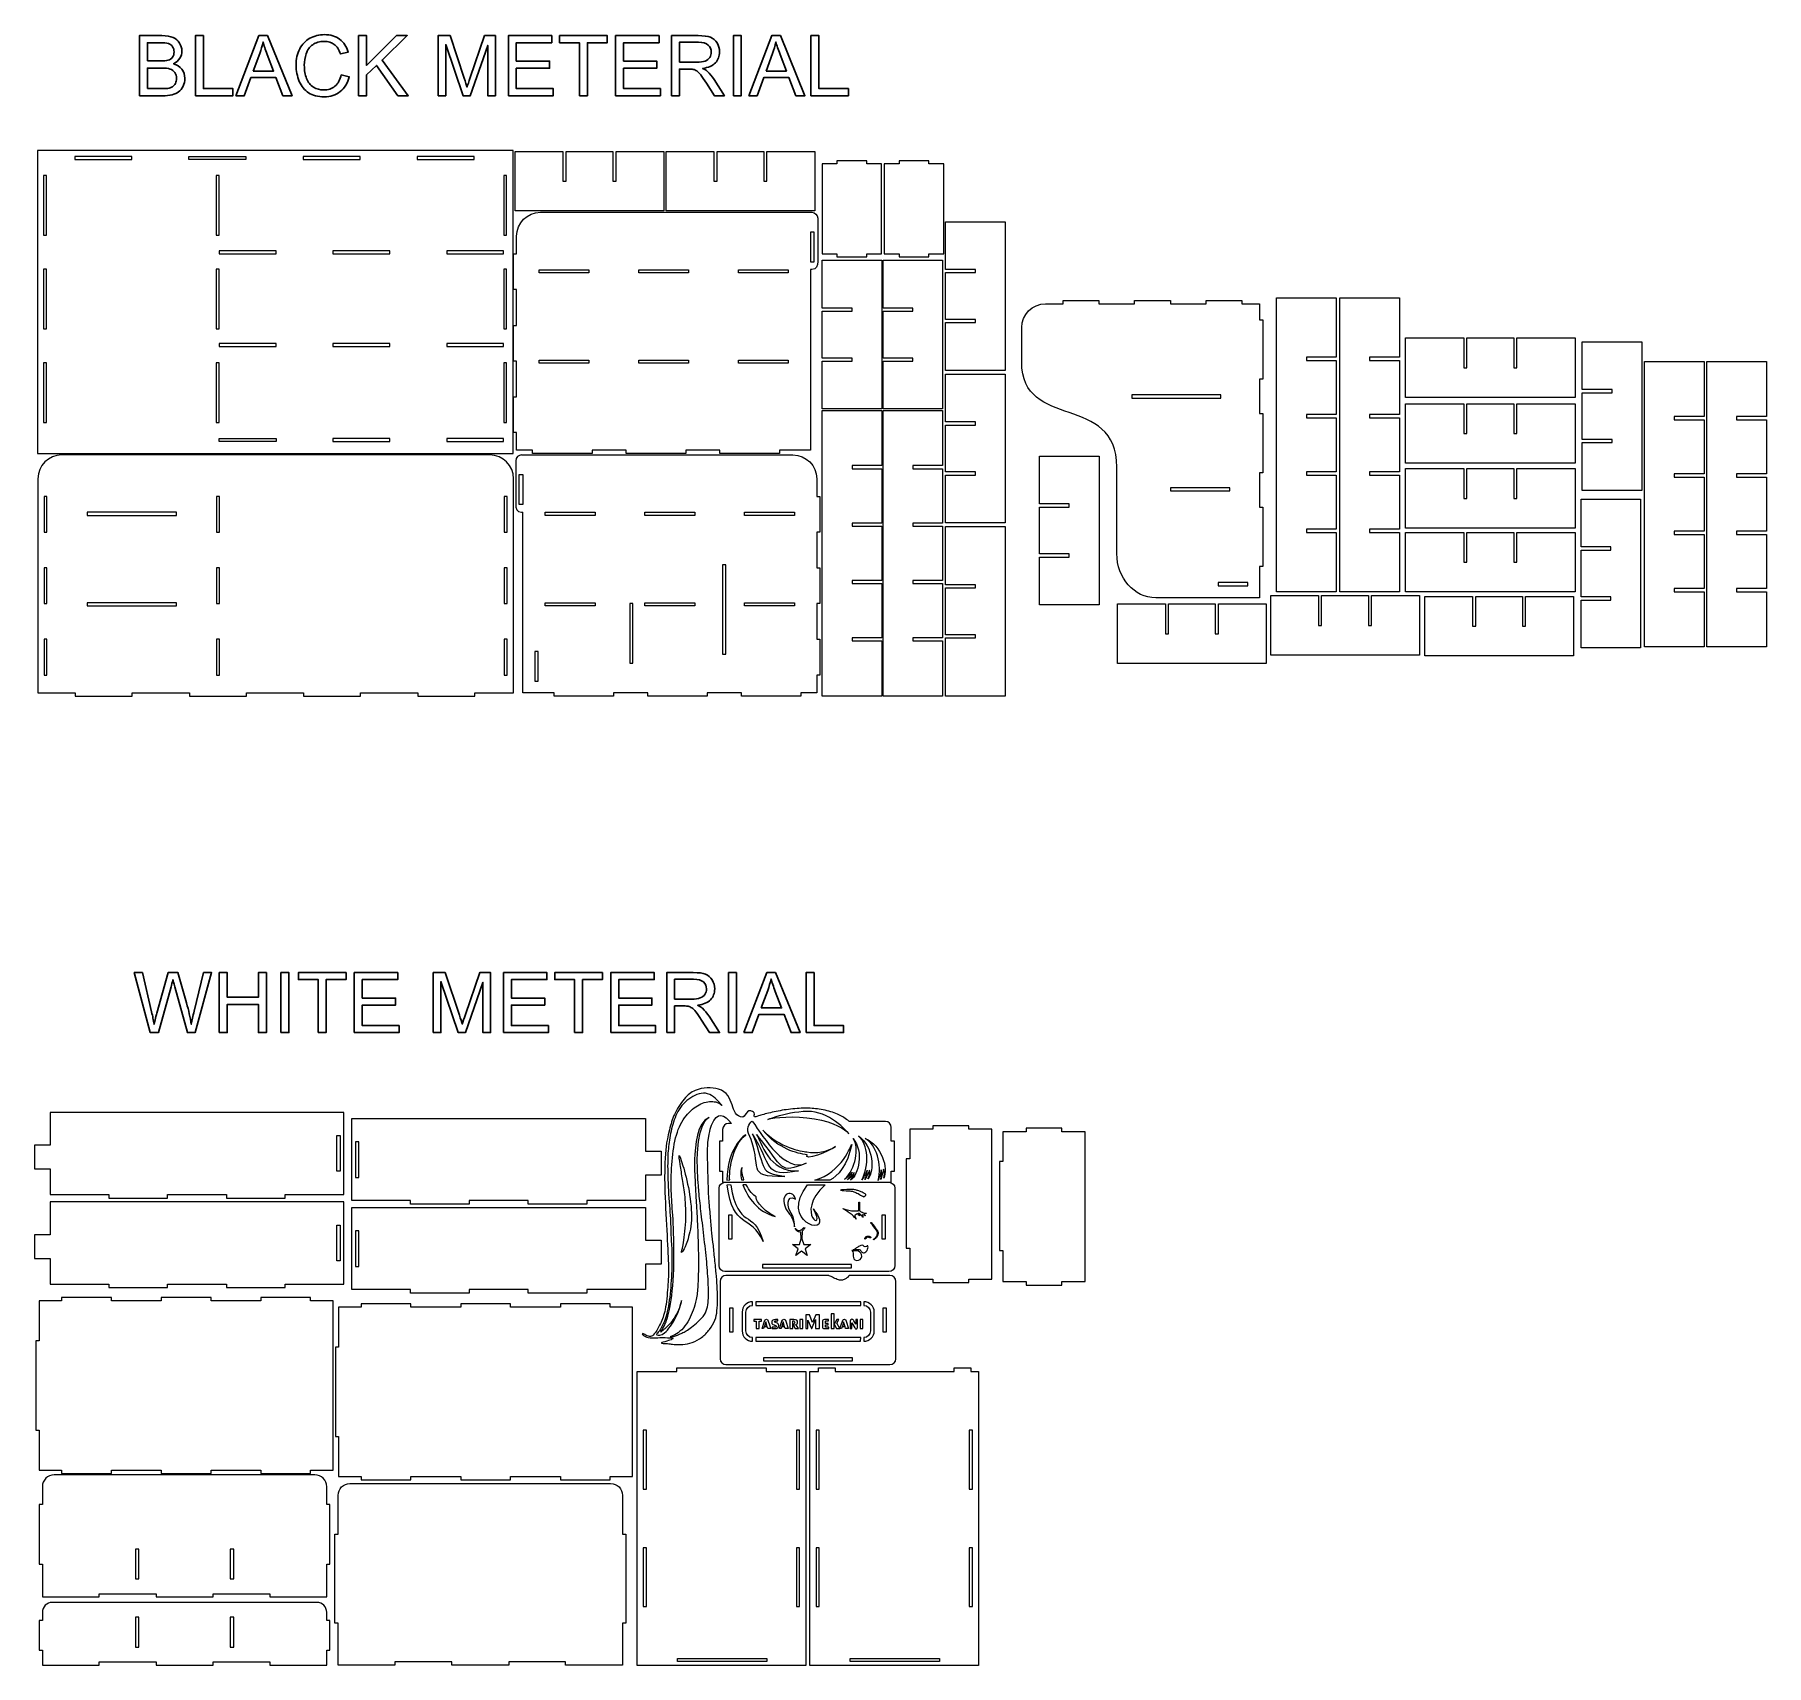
# Model space of a CAD drawing. Header units: millimetres. Extents: x -9847 to -8391, y 2112 to 3483.
import ezdxf

# ---------------------------------------------------------------- set-up
doc = ezdxf.new("R2010")
doc.units = ezdxf.units.MM
doc.header["$MEASUREMENT"] = 0
doc.layers.add('Layer 1', color=7, linetype='Continuous')

msp = doc.modelspace()

# ---------------------------------------------------------------- linework, layer by layer
at = {"layer": 'Layer 1', "color": 250, "lineweight": 20}
for points in [[(-9335.1793, 2260.2317), (-9332.5793, 2260.2317), (-9332.5793, 2309.6315), (-9335.1793, 2309.6315), (-9335.1793, 2260.2317)], [(-9206.3195, 2260.2317), (-9203.7195, 2260.2317), (-9203.7195, 2309.6315), (-9206.3195, 2309.6315), (-9206.3195, 2260.2317)], [(-9189.88, 2260.2317), (-9187.28, 2260.2317), (-9187.28, 2309.6315), (-9189.88, 2309.6315), (-9189.88, 2260.2317)], [(-9061.0202, 2260.2317), (-9058.4202, 2260.2317), (-9058.4202, 2309.6315), (-9061.0202, 2309.6315), (-9061.0202, 2260.2317)], [(-9335.1793, 2161.4318), (-9332.5793, 2161.4318), (-9332.5793, 2210.8316), (-9335.1793, 2210.8316), (-9335.1793, 2161.4318)], [(-9206.3195, 2161.4318), (-9203.7195, 2161.4318), (-9203.7195, 2210.8316), (-9206.3195, 2210.8316), (-9206.3195, 2161.4318)], [(-9189.88, 2161.4318), (-9187.28, 2161.4318), (-9187.28, 2210.8316), (-9189.88, 2210.8316), (-9189.88, 2161.4318)], [(-9061.0202, 2161.4318), (-9058.4202, 2161.4318), (-9058.4202, 2210.8316), (-9061.0202, 2210.8316), (-9061.0202, 2161.4318)]]:
    msp.add_lwpolyline(points, close=True, dxfattribs=at)
at = {"layer": 'Layer 1', "color": 250}
for points, knots in [([(-9758.7839, 3431.4159), (-9758.7839, 3431.4159), (-9758.7839, 3481.922), (-9758.7839, 3481.922), (-9758.7839, 3481.922), (-9758.7839, 3481.922), (-9739.8279, 3481.922), (-9739.8279, 3481.922), (-9739.8279, 3481.922), (-9735.9709, 3481.922), (-9732.8782, 3481.4045), (-9730.5499, 3480.3932), (-9730.5499, 3480.3932), (-9728.2098, 3479.3702), (-9726.3871, 3477.7944), (-9725.0701, 3475.666), (-9725.0701, 3475.666), (-9723.753, 3473.5494), (-9723.0827, 3471.3269), (-9723.0827, 3468.9985), (-9723.0827, 3468.9985), (-9723.0827, 3466.8466), (-9723.6707, 3464.8122), (-9724.8466, 3462.9072), (-9724.8466, 3462.9072), (-9726.0108, 3461.0022), (-9727.7865, 3459.4618), (-9730.1501, 3458.2858), (-9730.1501, 3458.2858), (-9727.0927, 3457.3921), (-9724.7526, 3455.8634), (-9723.1063, 3453.7115), (-9723.1063, 3453.7115), (-9721.46, 3451.5478), (-9720.6368, 3448.996), (-9720.6368, 3446.0562), (-9720.6368, 3446.0562), (-9720.6368, 3443.6926), (-9721.1425, 3441.4936), (-9722.142, 3439.4592), (-9722.142, 3439.4592), (-9723.1415, 3437.4249), (-9724.3763, 3435.8609), (-9725.8462, 3434.7555), (-9725.8462, 3434.7555), (-9727.3161, 3433.6502), (-9729.1623, 3432.827), (-9731.373, 3432.2626), (-9731.373, 3432.2626), (-9733.5838, 3431.6981), (-9736.3002, 3431.4159), (-9739.5222, 3431.4159), (-9739.5222, 3431.4159), (-9739.5222, 3431.4159), (-9758.7839, 3431.4159), (-9758.7839, 3431.4159)], [0, 0, 0, 0, 0.066666667, 0.066666667, 0.066666667, 0.066666667, 0.133333333, 0.133333333, 0.133333333, 0.133333333, 0.2, 0.2, 0.2, 0.2, 0.266666667, 0.266666667, 0.266666667, 0.266666667, 0.333333333, 0.333333333, 0.333333333, 0.333333333, 0.4, 0.4, 0.4, 0.4, 0.466666667, 0.466666667, 0.466666667, 0.466666667, 0.533333333, 0.533333333, 0.533333333, 0.533333333, 0.6, 0.6, 0.6, 0.6, 0.666666667, 0.666666667, 0.666666667, 0.666666667, 0.733333333, 0.733333333, 0.733333333, 0.733333333, 0.8, 0.8, 0.8, 0.8, 0.866666667, 0.866666667, 0.866666667, 0.866666667, 1, 1, 1, 1]), ([(-9711.7233, 3431.4159), (-9711.7233, 3431.4159), (-9711.7233, 3481.922), (-9711.7233, 3481.922), (-9711.7233, 3481.922), (-9711.7233, 3481.922), (-9705.0323, 3481.922), (-9705.0323, 3481.922), (-9705.0323, 3481.922), (-9705.0323, 3481.922), (-9705.0323, 3437.3778), (-9705.0323, 3437.3778), (-9705.0323, 3437.3778), (-9705.0323, 3437.3778), (-9680.1614, 3437.3778), (-9680.1614, 3437.3778), (-9680.1614, 3437.3778), (-9680.1614, 3437.3778), (-9680.1614, 3431.4159), (-9680.1614, 3431.4159), (-9680.1614, 3431.4159), (-9680.1614, 3431.4159), (-9711.7233, 3431.4159), (-9711.7233, 3431.4159)], [0, 0, 0, 0, 0.142857143, 0.142857143, 0.142857143, 0.142857143, 0.285714286, 0.285714286, 0.285714286, 0.285714286, 0.428571429, 0.428571429, 0.428571429, 0.428571429, 0.571428571, 0.571428571, 0.571428571, 0.571428571, 0.714285714, 0.714285714, 0.714285714, 0.714285714, 1, 1, 1, 1]), ([(-9677.7507, 3431.4159), (-9677.7507, 3431.4159), (-9658.3479, 3481.922), (-9658.3479, 3481.922), (-9658.3479, 3481.922), (-9658.3479, 3481.922), (-9651.1513, 3481.922), (-9651.1513, 3481.922), (-9651.1513, 3481.922), (-9651.1513, 3481.922), (-9630.4785, 3431.4159), (-9630.4785, 3431.4159), (-9630.4785, 3431.4159), (-9630.4785, 3431.4159), (-9638.0985, 3431.4159), (-9638.0985, 3431.4159), (-9638.0985, 3431.4159), (-9638.0985, 3431.4159), (-9643.9899, 3446.7147), (-9643.9899, 3446.7147), (-9643.9899, 3446.7147), (-9643.9899, 3446.7147), (-9665.1095, 3446.7147), (-9665.1095, 3446.7147), (-9665.1095, 3446.7147), (-9665.1095, 3446.7147), (-9670.6481, 3431.4159), (-9670.6481, 3431.4159), (-9670.6481, 3431.4159), (-9670.6481, 3431.4159), (-9677.7507, 3431.4159), (-9677.7507, 3431.4159)], [0, 0, 0, 0, 0.111111111, 0.111111111, 0.111111111, 0.111111111, 0.222222222, 0.222222222, 0.222222222, 0.222222222, 0.333333333, 0.333333333, 0.333333333, 0.333333333, 0.444444444, 0.444444444, 0.444444444, 0.444444444, 0.555555556, 0.555555556, 0.555555556, 0.555555556, 0.666666667, 0.666666667, 0.666666667, 0.666666667, 0.777777778, 0.777777778, 0.777777778, 0.777777778, 1, 1, 1, 1]), ([(-9589.1094, 3449.1254), (-9589.1094, 3449.1254), (-9582.4183, 3447.432), (-9582.4183, 3447.432), (-9582.4183, 3447.432), (-9583.8177, 3441.9522), (-9586.3459, 3437.7659), (-9589.9796, 3434.8731), (-9589.9796, 3434.8731), (-9593.6249, 3431.9921), (-9598.0699, 3430.5575), (-9603.3381, 3430.5575), (-9603.3381, 3430.5575), (-9608.7826, 3430.5575), (-9613.2041, 3431.6628), (-9616.6143, 3433.8736), (-9616.6143, 3433.8736), (-9620.0245, 3436.0961), (-9622.6233, 3439.3064), (-9624.3989, 3443.5044), (-9624.3989, 3443.5044), (-9626.1746, 3447.7142), (-9627.0683, 3452.2298), (-9627.0683, 3457.0511), (-9627.0683, 3457.0511), (-9627.0683, 3462.3075), (-9626.0687, 3466.8936), (-9624.0579, 3470.8094), (-9624.0579, 3470.8094), (-9622.0471, 3474.7253), (-9619.1896, 3477.7004), (-9615.4736, 3479.7347), (-9615.4736, 3479.7347), (-9611.7695, 3481.7691), (-9607.689, 3482.7804), (-9603.2322, 3482.7804), (-9603.2322, 3482.7804), (-9598.1758, 3482.7804), (-9593.9307, 3481.4986), (-9590.4852, 3478.9233), (-9590.4852, 3478.9233), (-9587.0397, 3476.3481), (-9584.6408, 3472.738), (-9583.2885, 3468.0695), (-9583.2885, 3468.0695), (-9583.2885, 3468.0695), (-9589.862, 3466.5173), (-9589.862, 3466.5173), (-9589.862, 3466.5173), (-9591.0379, 3470.198), (-9592.7312, 3472.8673), (-9594.9655, 3474.5489), (-9594.9655, 3474.5489), (-9597.188, 3476.2305), (-9599.9867, 3477.0654), (-9603.3734, 3477.0654), (-9603.3734, 3477.0654), (-9607.2539, 3477.0654), (-9610.4877, 3476.1364), (-9613.0983, 3474.2784), (-9613.0983, 3474.2784), (-9615.7088, 3472.4087), (-9617.5433, 3469.9157), (-9618.5898, 3466.776), (-9618.5898, 3466.776), (-9619.6482, 3463.6481), (-9620.1773, 3460.4143), (-9620.1773, 3457.0864), (-9620.1773, 3457.0864), (-9620.1773, 3452.7825), (-9619.5541, 3449.043), (-9618.3076, 3445.8328), (-9618.3076, 3445.8328), (-9617.0494, 3442.6342), (-9615.1091, 3440.2354), (-9612.4633, 3438.6478), (-9612.4633, 3438.6478), (-9609.8174, 3437.0603), (-9606.9599, 3436.2725), (-9603.879, 3436.2725), (-9603.879, 3436.2725), (-9600.1396, 3436.2725), (-9596.9763, 3437.3543), (-9594.3775, 3439.5063), (-9594.3775, 3439.5063), (-9591.7787, 3441.67), (-9590.0266, 3444.8803), (-9589.1094, 3449.1254)], [0, 0, 0, 0, 0.043478261, 0.043478261, 0.043478261, 0.043478261, 0.086956522, 0.086956522, 0.086956522, 0.086956522, 0.130434783, 0.130434783, 0.130434783, 0.130434783, 0.173913043, 0.173913043, 0.173913043, 0.173913043, 0.217391304, 0.217391304, 0.217391304, 0.217391304, 0.260869565, 0.260869565, 0.260869565, 0.260869565, 0.304347826, 0.304347826, 0.304347826, 0.304347826, 0.347826087, 0.347826087, 0.347826087, 0.347826087, 0.391304348, 0.391304348, 0.391304348, 0.391304348, 0.434782609, 0.434782609, 0.434782609, 0.434782609, 0.47826087, 0.47826087, 0.47826087, 0.47826087, 0.52173913, 0.52173913, 0.52173913, 0.52173913, 0.565217391, 0.565217391, 0.565217391, 0.565217391, 0.608695652, 0.608695652, 0.608695652, 0.608695652, 0.652173913, 0.652173913, 0.652173913, 0.652173913, 0.695652174, 0.695652174, 0.695652174, 0.695652174, 0.739130435, 0.739130435, 0.739130435, 0.739130435, 0.782608696, 0.782608696, 0.782608696, 0.782608696, 0.826086957, 0.826086957, 0.826086957, 0.826086957, 0.869565217, 0.869565217, 0.869565217, 0.869565217, 0.913043478, 0.913043478, 0.913043478, 0.913043478, 1, 1, 1, 1]), ([(-9574.4691, 3431.4159), (-9574.4691, 3431.4159), (-9574.4691, 3481.922), (-9574.4691, 3481.922), (-9574.4691, 3481.922), (-9574.4691, 3481.922), (-9567.7781, 3481.922), (-9567.7781, 3481.922), (-9567.7781, 3481.922), (-9567.7781, 3481.922), (-9567.7781, 3456.8747), (-9567.7781, 3456.8747), (-9567.7781, 3456.8747), (-9567.7781, 3456.8747), (-9542.6955, 3481.922), (-9542.6955, 3481.922), (-9542.6955, 3481.922), (-9542.6955, 3481.922), (-9533.6409, 3481.922), (-9533.6409, 3481.922), (-9533.6409, 3481.922), (-9533.6409, 3481.922), (-9554.8311, 3461.4608), (-9554.8311, 3461.4608), (-9554.8311, 3461.4608), (-9554.8311, 3461.4608), (-9532.7119, 3431.4159), (-9532.7119, 3431.4159), (-9532.7119, 3431.4159), (-9532.7119, 3431.4159), (-9541.5314, 3431.4159), (-9541.5314, 3431.4159), (-9541.5314, 3431.4159), (-9541.5314, 3431.4159), (-9559.5113, 3456.9805), (-9559.5113, 3456.9805), (-9559.5113, 3456.9805), (-9559.5113, 3456.9805), (-9567.7781, 3448.9137), (-9567.7781, 3448.9137), (-9567.7781, 3448.9137), (-9567.7781, 3448.9137), (-9567.7781, 3431.4159), (-9567.7781, 3431.4159), (-9567.7781, 3431.4159), (-9567.7781, 3431.4159), (-9574.4691, 3431.4159), (-9574.4691, 3431.4159)], [0, 0, 0, 0, 0.076923077, 0.076923077, 0.076923077, 0.076923077, 0.153846154, 0.153846154, 0.153846154, 0.153846154, 0.230769231, 0.230769231, 0.230769231, 0.230769231, 0.307692308, 0.307692308, 0.307692308, 0.307692308, 0.384615385, 0.384615385, 0.384615385, 0.384615385, 0.461538462, 0.461538462, 0.461538462, 0.461538462, 0.538461538, 0.538461538, 0.538461538, 0.538461538, 0.615384615, 0.615384615, 0.615384615, 0.615384615, 0.692307692, 0.692307692, 0.692307692, 0.692307692, 0.769230769, 0.769230769, 0.769230769, 0.769230769, 0.846153846, 0.846153846, 0.846153846, 0.846153846, 1, 1, 1, 1]), ([(-9507.7352, 3431.4159), (-9507.7352, 3431.4159), (-9507.7352, 3481.922), (-9507.7352, 3481.922), (-9507.7352, 3481.922), (-9507.7352, 3481.922), (-9497.6693, 3481.922), (-9497.6693, 3481.922), (-9497.6693, 3481.922), (-9497.6693, 3481.922), (-9485.7219, 3446.162), (-9485.7219, 3446.162), (-9485.7219, 3446.162), (-9484.6165, 3442.8341), (-9483.8051, 3440.3412), (-9483.3112, 3438.6831), (-9483.3112, 3438.6831), (-9482.735, 3440.5176), (-9481.8413, 3443.2222), (-9480.6184, 3446.7853), (-9480.6184, 3446.7853), (-9480.6184, 3446.7853), (-9468.5298, 3481.922), (-9468.5298, 3481.922), (-9468.5298, 3481.922), (-9468.5298, 3481.922), (-9459.534, 3481.922), (-9459.534, 3481.922), (-9459.534, 3481.922), (-9459.534, 3481.922), (-9459.534, 3431.4159), (-9459.534, 3431.4159), (-9459.534, 3431.4159), (-9459.534, 3431.4159), (-9465.9781, 3431.4159), (-9465.9781, 3431.4159), (-9465.9781, 3431.4159), (-9465.9781, 3431.4159), (-9465.9781, 3473.6905), (-9465.9781, 3473.6905), (-9465.9781, 3473.6905), (-9465.9781, 3473.6905), (-9480.6536, 3431.4159), (-9480.6536, 3431.4159), (-9480.6536, 3431.4159), (-9480.6536, 3431.4159), (-9486.6861, 3431.4159), (-9486.6861, 3431.4159), (-9486.6861, 3431.4159), (-9486.6861, 3431.4159), (-9501.2911, 3474.4078), (-9501.2911, 3474.4078), (-9501.2911, 3474.4078), (-9501.2911, 3474.4078), (-9501.2911, 3431.4159), (-9501.2911, 3431.4159), (-9501.2911, 3431.4159), (-9501.2911, 3431.4159), (-9507.7352, 3431.4159), (-9507.7352, 3431.4159)], [0, 0, 0, 0, 0.0625, 0.0625, 0.0625, 0.0625, 0.125, 0.125, 0.125, 0.125, 0.1875, 0.1875, 0.1875, 0.1875, 0.25, 0.25, 0.25, 0.25, 0.3125, 0.3125, 0.3125, 0.3125, 0.375, 0.375, 0.375, 0.375, 0.4375, 0.4375, 0.4375, 0.4375, 0.5, 0.5, 0.5, 0.5, 0.5625, 0.5625, 0.5625, 0.5625, 0.625, 0.625, 0.625, 0.625, 0.6875, 0.6875, 0.6875, 0.6875, 0.75, 0.75, 0.75, 0.75, 0.8125, 0.8125, 0.8125, 0.8125, 0.875, 0.875, 0.875, 0.875, 1, 1, 1, 1]), ([(-9448.6096, 3431.4159), (-9448.6096, 3431.4159), (-9448.6096, 3481.922), (-9448.6096, 3481.922), (-9448.6096, 3481.922), (-9448.6096, 3481.922), (-9412.0971, 3481.922), (-9412.0971, 3481.922), (-9412.0971, 3481.922), (-9412.0971, 3481.922), (-9412.0971, 3475.96), (-9412.0971, 3475.96), (-9412.0971, 3475.96), (-9412.0971, 3475.96), (-9441.9304, 3475.96), (-9441.9304, 3475.96), (-9441.9304, 3475.96), (-9441.9304, 3475.96), (-9441.9304, 3460.4966), (-9441.9304, 3460.4966), (-9441.9304, 3460.4966), (-9441.9304, 3460.4966), (-9413.9904, 3460.4966), (-9413.9904, 3460.4966), (-9413.9904, 3460.4966), (-9413.9904, 3460.4966), (-9413.9904, 3454.5699), (-9413.9904, 3454.5699), (-9413.9904, 3454.5699), (-9413.9904, 3454.5699), (-9441.9304, 3454.5699), (-9441.9304, 3454.5699), (-9441.9304, 3454.5699), (-9441.9304, 3454.5699), (-9441.9304, 3437.3778), (-9441.9304, 3437.3778), (-9441.9304, 3437.3778), (-9441.9304, 3437.3778), (-9410.9212, 3437.3778), (-9410.9212, 3437.3778), (-9410.9212, 3437.3778), (-9410.9212, 3437.3778), (-9410.9212, 3431.4159), (-9410.9212, 3431.4159), (-9410.9212, 3431.4159), (-9410.9212, 3431.4159), (-9448.6096, 3431.4159), (-9448.6096, 3431.4159)], [0, 0, 0, 0, 0.076923077, 0.076923077, 0.076923077, 0.076923077, 0.153846154, 0.153846154, 0.153846154, 0.153846154, 0.230769231, 0.230769231, 0.230769231, 0.230769231, 0.307692308, 0.307692308, 0.307692308, 0.307692308, 0.384615385, 0.384615385, 0.384615385, 0.384615385, 0.461538462, 0.461538462, 0.461538462, 0.461538462, 0.538461538, 0.538461538, 0.538461538, 0.538461538, 0.615384615, 0.615384615, 0.615384615, 0.615384615, 0.692307692, 0.692307692, 0.692307692, 0.692307692, 0.769230769, 0.769230769, 0.769230769, 0.769230769, 0.846153846, 0.846153846, 0.846153846, 0.846153846, 1, 1, 1, 1]), ([(-9388.8373, 3431.4159), (-9388.8373, 3431.4159), (-9388.8373, 3475.96), (-9388.8373, 3475.96), (-9388.8373, 3475.96), (-9388.8373, 3475.96), (-9405.4766, 3475.96), (-9405.4766, 3475.96), (-9405.4766, 3475.96), (-9405.4766, 3475.96), (-9405.4766, 3481.922), (-9405.4766, 3481.922), (-9405.4766, 3481.922), (-9405.4766, 3481.922), (-9365.4481, 3481.922), (-9365.4481, 3481.922), (-9365.4481, 3481.922), (-9365.4481, 3481.922), (-9365.4481, 3475.96), (-9365.4481, 3475.96), (-9365.4481, 3475.96), (-9365.4481, 3475.96), (-9382.158, 3475.96), (-9382.158, 3475.96), (-9382.158, 3475.96), (-9382.158, 3475.96), (-9382.158, 3431.4159), (-9382.158, 3431.4159), (-9382.158, 3431.4159), (-9382.158, 3431.4159), (-9388.8373, 3431.4159), (-9388.8373, 3431.4159)], [0, 0, 0, 0, 0.111111111, 0.111111111, 0.111111111, 0.111111111, 0.222222222, 0.222222222, 0.222222222, 0.222222222, 0.333333333, 0.333333333, 0.333333333, 0.333333333, 0.444444444, 0.444444444, 0.444444444, 0.444444444, 0.555555556, 0.555555556, 0.555555556, 0.555555556, 0.666666667, 0.666666667, 0.666666667, 0.666666667, 0.777777778, 0.777777778, 0.777777778, 0.777777778, 1, 1, 1, 1]), ([(-9358.4513, 3431.4159), (-9358.4513, 3431.4159), (-9358.4513, 3481.922), (-9358.4513, 3481.922), (-9358.4513, 3481.922), (-9358.4513, 3481.922), (-9321.9388, 3481.922), (-9321.9388, 3481.922), (-9321.9388, 3481.922), (-9321.9388, 3481.922), (-9321.9388, 3475.96), (-9321.9388, 3475.96), (-9321.9388, 3475.96), (-9321.9388, 3475.96), (-9351.7721, 3475.96), (-9351.7721, 3475.96), (-9351.7721, 3475.96), (-9351.7721, 3475.96), (-9351.7721, 3460.4966), (-9351.7721, 3460.4966), (-9351.7721, 3460.4966), (-9351.7721, 3460.4966), (-9323.8321, 3460.4966), (-9323.8321, 3460.4966), (-9323.8321, 3460.4966), (-9323.8321, 3460.4966), (-9323.8321, 3454.5699), (-9323.8321, 3454.5699), (-9323.8321, 3454.5699), (-9323.8321, 3454.5699), (-9351.7721, 3454.5699), (-9351.7721, 3454.5699), (-9351.7721, 3454.5699), (-9351.7721, 3454.5699), (-9351.7721, 3437.3778), (-9351.7721, 3437.3778), (-9351.7721, 3437.3778), (-9351.7721, 3437.3778), (-9320.7629, 3437.3778), (-9320.7629, 3437.3778), (-9320.7629, 3437.3778), (-9320.7629, 3437.3778), (-9320.7629, 3431.4159), (-9320.7629, 3431.4159), (-9320.7629, 3431.4159), (-9320.7629, 3431.4159), (-9358.4513, 3431.4159), (-9358.4513, 3431.4159)], [0, 0, 0, 0, 0.076923077, 0.076923077, 0.076923077, 0.076923077, 0.153846154, 0.153846154, 0.153846154, 0.153846154, 0.230769231, 0.230769231, 0.230769231, 0.230769231, 0.307692308, 0.307692308, 0.307692308, 0.307692308, 0.384615385, 0.384615385, 0.384615385, 0.384615385, 0.461538462, 0.461538462, 0.461538462, 0.461538462, 0.538461538, 0.538461538, 0.538461538, 0.538461538, 0.615384615, 0.615384615, 0.615384615, 0.615384615, 0.692307692, 0.692307692, 0.692307692, 0.692307692, 0.769230769, 0.769230769, 0.769230769, 0.769230769, 0.846153846, 0.846153846, 0.846153846, 0.846153846, 1, 1, 1, 1]), ([(-9311.426, 3431.4159), (-9311.426, 3431.4159), (-9311.426, 3481.922), (-9311.426, 3481.922), (-9311.426, 3481.922), (-9311.426, 3481.922), (-9289.0364, 3481.922), (-9289.0364, 3481.922), (-9289.0364, 3481.922), (-9284.5326, 3481.922), (-9281.1106, 3481.4633), (-9278.7705, 3480.5579), (-9278.7705, 3480.5579), (-9276.4304, 3479.6524), (-9274.5607, 3478.0532), (-9273.1496, 3475.7601), (-9273.1496, 3475.7601), (-9271.7503, 3473.4553), (-9271.0565, 3470.9153), (-9271.0565, 3468.1401), (-9271.0565, 3468.1401), (-9271.0565, 3464.5535), (-9272.2089, 3461.5431), (-9274.5372, 3459.0855), (-9274.5372, 3459.0855), (-9276.8538, 3456.6278), (-9280.4404, 3455.0638), (-9285.2852, 3454.3935), (-9285.2852, 3454.3935), (-9283.5095, 3453.5468), (-9282.169, 3452.7119), (-9281.2517, 3451.877), (-9281.2517, 3451.877), (-9279.2997, 3450.0896), (-9277.4535, 3447.8436), (-9275.7014, 3445.1625), (-9275.7014, 3445.1625), (-9275.7014, 3445.1625), (-9266.9172, 3431.4159), (-9266.9172, 3431.4159), (-9266.9172, 3431.4159), (-9266.9172, 3431.4159), (-9275.3251, 3431.4159), (-9275.3251, 3431.4159), (-9275.3251, 3431.4159), (-9275.3251, 3431.4159), (-9282.0043, 3441.9287), (-9282.0043, 3441.9287), (-9282.0043, 3441.9287), (-9283.9564, 3444.9508), (-9285.5674, 3447.2792), (-9286.8374, 3448.8784), (-9286.8374, 3448.8784), (-9288.0956, 3450.4894), (-9289.2245, 3451.6183), (-9290.2241, 3452.2533), (-9290.2241, 3452.2533), (-9291.2236, 3452.9001), (-9292.2349, 3453.3469), (-9293.2697, 3453.6056), (-9293.2697, 3453.6056), (-9294.0341, 3453.7585), (-9295.2688, 3453.8408), (-9296.9974, 3453.8408), (-9296.9974, 3453.8408), (-9296.9974, 3453.8408), (-9304.7468, 3453.8408), (-9304.7468, 3453.8408), (-9304.7468, 3453.8408), (-9304.7468, 3453.8408), (-9304.7468, 3431.4159), (-9304.7468, 3431.4159), (-9304.7468, 3431.4159), (-9304.7468, 3431.4159), (-9311.426, 3431.4159), (-9311.426, 3431.4159)], [0, 0, 0, 0, 0.05, 0.05, 0.05, 0.05, 0.1, 0.1, 0.1, 0.1, 0.15, 0.15, 0.15, 0.15, 0.2, 0.2, 0.2, 0.2, 0.25, 0.25, 0.25, 0.25, 0.3, 0.3, 0.3, 0.3, 0.35, 0.35, 0.35, 0.35, 0.4, 0.4, 0.4, 0.4, 0.45, 0.45, 0.45, 0.45, 0.5, 0.5, 0.5, 0.5, 0.55, 0.55, 0.55, 0.55, 0.6, 0.6, 0.6, 0.6, 0.65, 0.65, 0.65, 0.65, 0.7, 0.7, 0.7, 0.7, 0.75, 0.75, 0.75, 0.75, 0.8, 0.8, 0.8, 0.8, 0.85, 0.85, 0.85, 0.85, 0.9, 0.9, 0.9, 0.9, 1, 1, 1, 1]), ([(-9259.4383, 3431.4159), (-9259.4383, 3431.4159), (-9259.4383, 3481.922), (-9259.4383, 3481.922), (-9259.4383, 3481.922), (-9259.4383, 3481.922), (-9252.759, 3481.922), (-9252.759, 3481.922), (-9252.759, 3481.922), (-9252.759, 3481.922), (-9252.759, 3431.4159), (-9252.759, 3431.4159), (-9252.759, 3431.4159), (-9252.759, 3431.4159), (-9259.4383, 3431.4159), (-9259.4383, 3431.4159)], [0, 0, 0, 0, 0.2, 0.2, 0.2, 0.2, 0.4, 0.4, 0.4, 0.4, 0.6, 0.6, 0.6, 0.6, 1, 1, 1, 1]), ([(-9246.5266, 3431.4159), (-9246.5266, 3431.4159), (-9227.1238, 3481.922), (-9227.1238, 3481.922), (-9227.1238, 3481.922), (-9227.1238, 3481.922), (-9219.9272, 3481.922), (-9219.9272, 3481.922), (-9219.9272, 3481.922), (-9219.9272, 3481.922), (-9199.2544, 3431.4159), (-9199.2544, 3431.4159), (-9199.2544, 3431.4159), (-9199.2544, 3431.4159), (-9206.8744, 3431.4159), (-9206.8744, 3431.4159), (-9206.8744, 3431.4159), (-9206.8744, 3431.4159), (-9212.7658, 3446.7147), (-9212.7658, 3446.7147), (-9212.7658, 3446.7147), (-9212.7658, 3446.7147), (-9233.8854, 3446.7147), (-9233.8854, 3446.7147), (-9233.8854, 3446.7147), (-9233.8854, 3446.7147), (-9239.424, 3431.4159), (-9239.424, 3431.4159), (-9239.424, 3431.4159), (-9239.424, 3431.4159), (-9246.5266, 3431.4159), (-9246.5266, 3431.4159)], [0, 0, 0, 0, 0.111111111, 0.111111111, 0.111111111, 0.111111111, 0.222222222, 0.222222222, 0.222222222, 0.222222222, 0.333333333, 0.333333333, 0.333333333, 0.333333333, 0.444444444, 0.444444444, 0.444444444, 0.444444444, 0.555555556, 0.555555556, 0.555555556, 0.555555556, 0.666666667, 0.666666667, 0.666666667, 0.666666667, 0.777777778, 0.777777778, 0.777777778, 0.777777778, 1, 1, 1, 1]), ([(-9194.1979, 3431.4159), (-9194.1979, 3431.4159), (-9194.1979, 3481.922), (-9194.1979, 3481.922), (-9194.1979, 3481.922), (-9194.1979, 3481.922), (-9187.5069, 3481.922), (-9187.5069, 3481.922), (-9187.5069, 3481.922), (-9187.5069, 3481.922), (-9187.5069, 3437.3778), (-9187.5069, 3437.3778), (-9187.5069, 3437.3778), (-9187.5069, 3437.3778), (-9162.636, 3437.3778), (-9162.636, 3437.3778), (-9162.636, 3437.3778), (-9162.636, 3437.3778), (-9162.636, 3431.4159), (-9162.636, 3431.4159), (-9162.636, 3431.4159), (-9162.636, 3431.4159), (-9194.1979, 3431.4159), (-9194.1979, 3431.4159)], [0, 0, 0, 0, 0.142857143, 0.142857143, 0.142857143, 0.142857143, 0.285714286, 0.285714286, 0.285714286, 0.285714286, 0.428571429, 0.428571429, 0.428571429, 0.428571429, 0.571428571, 0.571428571, 0.571428571, 0.571428571, 0.714285714, 0.714285714, 0.714285714, 0.714285714, 1, 1, 1, 1]), ([(-9752.0929, 3460.6965), (-9752.0929, 3460.6965), (-9741.1685, 3460.6965), (-9741.1685, 3460.6965), (-9741.1685, 3460.6965), (-9738.2169, 3460.6965), (-9736.0885, 3460.8964), (-9734.795, 3461.2844), (-9734.795, 3461.2844), (-9733.1016, 3461.7901), (-9731.8199, 3462.625), (-9730.9615, 3463.8009), (-9730.9615, 3463.8009), (-9730.103, 3464.9768), (-9729.6679, 3466.4468), (-9729.6679, 3468.2106), (-9729.6679, 3468.2106), (-9729.6679, 3469.8805), (-9730.0678, 3471.3621), (-9730.8674, 3472.6321), (-9730.8674, 3472.6321), (-9731.6788, 3473.9139), (-9732.8312, 3474.7841), (-9734.3128, 3475.2544), (-9734.3128, 3475.2544), (-9735.8063, 3475.7248), (-9738.3698, 3475.96), (-9742.0034, 3475.96), (-9742.0034, 3475.96), (-9742.0034, 3475.96), (-9752.0929, 3475.96), (-9752.0929, 3475.96), (-9752.0929, 3475.96), (-9752.0929, 3475.96), (-9752.0929, 3460.6965), (-9752.0929, 3460.6965)], [0, 0, 0, 0, 0.1, 0.1, 0.1, 0.1, 0.2, 0.2, 0.2, 0.2, 0.3, 0.3, 0.3, 0.3, 0.4, 0.4, 0.4, 0.4, 0.5, 0.5, 0.5, 0.5, 0.6, 0.6, 0.6, 0.6, 0.7, 0.7, 0.7, 0.7, 0.8, 0.8, 0.8, 0.8, 1, 1, 1, 1]), ([(-9663.181, 3452.1592), (-9663.181, 3452.1592), (-9646.0478, 3452.1592), (-9646.0478, 3452.1592), (-9646.0478, 3452.1592), (-9646.0478, 3452.1592), (-9651.3277, 3466.141), (-9651.3277, 3466.141), (-9651.3277, 3466.141), (-9652.9269, 3470.3861), (-9654.1264, 3473.8786), (-9654.9025, 3476.6185), (-9654.9025, 3476.6185), (-9655.5492, 3473.373), (-9656.4547, 3470.1627), (-9657.6306, 3466.9642), (-9657.6306, 3466.9642), (-9657.6306, 3466.9642), (-9663.181, 3452.1592), (-9663.181, 3452.1592)], [0, 0, 0, 0, 0.166666667, 0.166666667, 0.166666667, 0.166666667, 0.333333333, 0.333333333, 0.333333333, 0.333333333, 0.5, 0.5, 0.5, 0.5, 0.666666667, 0.666666667, 0.666666667, 0.666666667, 1, 1, 1, 1]), ([(-9304.7468, 3459.6264), (-9304.7468, 3459.6264), (-9290.3769, 3459.6264), (-9290.3769, 3459.6264), (-9290.3769, 3459.6264), (-9287.3313, 3459.6264), (-9284.9324, 3459.9439), (-9283.2155, 3460.5789), (-9283.2155, 3460.5789), (-9281.4869, 3461.2139), (-9280.1817, 3462.2252), (-9279.2879, 3463.6128), (-9279.2879, 3463.6128), (-9278.3942, 3465.0004), (-9277.9474, 3466.5056), (-9277.9474, 3468.1401), (-9277.9474, 3468.1401), (-9277.9474, 3470.5272), (-9278.8058, 3472.491), (-9280.5462, 3474.0315), (-9280.5462, 3474.0315), (-9282.2748, 3475.5719), (-9285.0147, 3476.3363), (-9288.7659, 3476.3363), (-9288.7659, 3476.3363), (-9288.7659, 3476.3363), (-9304.7468, 3476.3363), (-9304.7468, 3476.3363), (-9304.7468, 3476.3363), (-9304.7468, 3476.3363), (-9304.7468, 3459.6264), (-9304.7468, 3459.6264)], [0, 0, 0, 0, 0.111111111, 0.111111111, 0.111111111, 0.111111111, 0.222222222, 0.222222222, 0.222222222, 0.222222222, 0.333333333, 0.333333333, 0.333333333, 0.333333333, 0.444444444, 0.444444444, 0.444444444, 0.444444444, 0.555555556, 0.555555556, 0.555555556, 0.555555556, 0.666666667, 0.666666667, 0.666666667, 0.666666667, 0.777777778, 0.777777778, 0.777777778, 0.777777778, 1, 1, 1, 1]), ([(-9231.9569, 3452.1592), (-9231.9569, 3452.1592), (-9214.8237, 3452.1592), (-9214.8237, 3452.1592), (-9214.8237, 3452.1592), (-9214.8237, 3452.1592), (-9220.1036, 3466.141), (-9220.1036, 3466.141), (-9220.1036, 3466.141), (-9221.7028, 3470.3861), (-9222.9023, 3473.8786), (-9223.6784, 3476.6185), (-9223.6784, 3476.6185), (-9224.3251, 3473.373), (-9225.2306, 3470.1627), (-9226.4065, 3466.9642), (-9226.4065, 3466.9642), (-9226.4065, 3466.9642), (-9231.9569, 3452.1592), (-9231.9569, 3452.1592)], [0, 0, 0, 0, 0.166666667, 0.166666667, 0.166666667, 0.166666667, 0.333333333, 0.333333333, 0.333333333, 0.333333333, 0.5, 0.5, 0.5, 0.5, 0.666666667, 0.666666667, 0.666666667, 0.666666667, 1, 1, 1, 1]), ([(-9752.0929, 3437.3778), (-9752.0929, 3437.3778), (-9739.5222, 3437.3778), (-9739.5222, 3437.3778), (-9739.5222, 3437.3778), (-9737.3585, 3437.3778), (-9735.8416, 3437.4602), (-9734.9714, 3437.613), (-9734.9714, 3437.613), (-9733.4309, 3437.8953), (-9732.1491, 3438.3539), (-9731.1143, 3439.0006), (-9731.1143, 3439.0006), (-9730.0795, 3439.6356), (-9729.2328, 3440.5764), (-9728.5626, 3441.7993), (-9728.5626, 3441.7993), (-9727.904, 3443.0341), (-9727.563, 3444.4452), (-9727.563, 3446.0562), (-9727.563, 3446.0562), (-9727.563, 3447.9377), (-9728.0452, 3449.5722), (-9729.0094, 3450.9716), (-9729.0094, 3450.9716), (-9729.9737, 3452.3592), (-9731.3142, 3453.3352), (-9733.0311, 3453.8996), (-9733.0311, 3453.8996), (-9734.7362, 3454.4523), (-9737.2056, 3454.7345), (-9740.4159, 3454.7345), (-9740.4159, 3454.7345), (-9740.4159, 3454.7345), (-9752.0929, 3454.7345), (-9752.0929, 3454.7345), (-9752.0929, 3454.7345), (-9752.0929, 3454.7345), (-9752.0929, 3437.3778), (-9752.0929, 3437.3778)], [0, 0, 0, 0, 0.090909091, 0.090909091, 0.090909091, 0.090909091, 0.181818182, 0.181818182, 0.181818182, 0.181818182, 0.272727273, 0.272727273, 0.272727273, 0.272727273, 0.363636364, 0.363636364, 0.363636364, 0.363636364, 0.454545455, 0.454545455, 0.454545455, 0.454545455, 0.545454545, 0.545454545, 0.545454545, 0.545454545, 0.636363636, 0.636363636, 0.636363636, 0.636363636, 0.727272727, 0.727272727, 0.727272727, 0.727272727, 0.818181818, 0.818181818, 0.818181818, 0.818181818, 1, 1, 1, 1]), ([(-9749.6822, 2643.8688), (-9749.6822, 2643.8688), (-9763.0878, 2694.3749), (-9763.0878, 2694.3749), (-9763.0878, 2694.3749), (-9763.0878, 2694.3749), (-9756.2321, 2694.3749), (-9756.2321, 2694.3749), (-9756.2321, 2694.3749), (-9756.2321, 2694.3749), (-9748.5416, 2661.2725), (-9748.5416, 2661.2725), (-9748.5416, 2661.2725), (-9747.7184, 2657.8035), (-9747.0129, 2654.3581), (-9746.4131, 2650.9361), (-9746.4131, 2650.9361), (-9745.1196, 2656.3336), (-9744.367, 2659.4381), (-9744.1318, 2660.273), (-9744.1318, 2660.273), (-9744.1318, 2660.273), (-9734.5245, 2694.3749), (-9734.5245, 2694.3749), (-9734.5245, 2694.3749), (-9734.5245, 2694.3749), (-9726.4577, 2694.3749), (-9726.4577, 2694.3749), (-9726.4577, 2694.3749), (-9726.4577, 2694.3749), (-9719.2257, 2668.8102), (-9719.2257, 2668.8102), (-9719.2257, 2668.8102), (-9717.4148, 2662.472), (-9716.1095, 2656.51), (-9715.2981, 2650.9361), (-9715.2981, 2650.9361), (-9714.6631, 2654.1229), (-9713.8164, 2657.7918), (-9712.7816, 2661.9193), (-9712.7816, 2661.9193), (-9712.7816, 2661.9193), (-9704.8676, 2694.3749), (-9704.8676, 2694.3749), (-9704.8676, 2694.3749), (-9704.8676, 2694.3749), (-9698.1413, 2694.3749), (-9698.1413, 2694.3749), (-9698.1413, 2694.3749), (-9698.1413, 2694.3749), (-9711.9938, 2643.8688), (-9711.9938, 2643.8688), (-9711.9938, 2643.8688), (-9711.9938, 2643.8688), (-9718.4378, 2643.8688), (-9718.4378, 2643.8688), (-9718.4378, 2643.8688), (-9718.4378, 2643.8688), (-9729.08, 2682.3451), (-9729.08, 2682.3451), (-9729.08, 2682.3451), (-9729.9737, 2685.5672), (-9730.5028, 2687.5427), (-9730.6675, 2688.2718), (-9730.6675, 2688.2718), (-9731.1966, 2685.9552), (-9731.6905, 2683.9797), (-9732.1491, 2682.3451), (-9732.1491, 2682.3451), (-9732.1491, 2682.3451), (-9742.8618, 2643.8688), (-9742.8618, 2643.8688), (-9742.8618, 2643.8688), (-9742.8618, 2643.8688), (-9749.6822, 2643.8688), (-9749.6822, 2643.8688)], [0, 0, 0, 0, 0.05, 0.05, 0.05, 0.05, 0.1, 0.1, 0.1, 0.1, 0.15, 0.15, 0.15, 0.15, 0.2, 0.2, 0.2, 0.2, 0.25, 0.25, 0.25, 0.25, 0.3, 0.3, 0.3, 0.3, 0.35, 0.35, 0.35, 0.35, 0.4, 0.4, 0.4, 0.4, 0.45, 0.45, 0.45, 0.45, 0.5, 0.5, 0.5, 0.5, 0.55, 0.55, 0.55, 0.55, 0.6, 0.6, 0.6, 0.6, 0.65, 0.65, 0.65, 0.65, 0.7, 0.7, 0.7, 0.7, 0.75, 0.75, 0.75, 0.75, 0.8, 0.8, 0.8, 0.8, 0.85, 0.85, 0.85, 0.85, 0.9, 0.9, 0.9, 0.9, 1, 1, 1, 1]), ([(-9691.7091, 2643.8688), (-9691.7091, 2643.8688), (-9691.7091, 2694.3749), (-9691.7091, 2694.3749), (-9691.7091, 2694.3749), (-9691.7091, 2694.3749), (-9685.018, 2694.3749), (-9685.018, 2694.3749), (-9685.018, 2694.3749), (-9685.018, 2694.3749), (-9685.018, 2673.6315), (-9685.018, 2673.6315), (-9685.018, 2673.6315), (-9685.018, 2673.6315), (-9658.7713, 2673.6315), (-9658.7713, 2673.6315), (-9658.7713, 2673.6315), (-9658.7713, 2673.6315), (-9658.7713, 2694.3749), (-9658.7713, 2694.3749), (-9658.7713, 2694.3749), (-9658.7713, 2694.3749), (-9652.0803, 2694.3749), (-9652.0803, 2694.3749), (-9652.0803, 2694.3749), (-9652.0803, 2694.3749), (-9652.0803, 2643.8688), (-9652.0803, 2643.8688), (-9652.0803, 2643.8688), (-9652.0803, 2643.8688), (-9658.7713, 2643.8688), (-9658.7713, 2643.8688), (-9658.7713, 2643.8688), (-9658.7713, 2643.8688), (-9658.7713, 2667.6696), (-9658.7713, 2667.6696), (-9658.7713, 2667.6696), (-9658.7713, 2667.6696), (-9685.018, 2667.6696), (-9685.018, 2667.6696), (-9685.018, 2667.6696), (-9685.018, 2667.6696), (-9685.018, 2643.8688), (-9685.018, 2643.8688), (-9685.018, 2643.8688), (-9685.018, 2643.8688), (-9691.7091, 2643.8688), (-9691.7091, 2643.8688)], [0, 0, 0, 0, 0.076923077, 0.076923077, 0.076923077, 0.076923077, 0.153846154, 0.153846154, 0.153846154, 0.153846154, 0.230769231, 0.230769231, 0.230769231, 0.230769231, 0.307692308, 0.307692308, 0.307692308, 0.307692308, 0.384615385, 0.384615385, 0.384615385, 0.384615385, 0.461538462, 0.461538462, 0.461538462, 0.461538462, 0.538461538, 0.538461538, 0.538461538, 0.538461538, 0.615384615, 0.615384615, 0.615384615, 0.615384615, 0.692307692, 0.692307692, 0.692307692, 0.692307692, 0.769230769, 0.769230769, 0.769230769, 0.769230769, 0.846153846, 0.846153846, 0.846153846, 0.846153846, 1, 1, 1, 1]), ([(-9639.8154, 2643.8688), (-9639.8154, 2643.8688), (-9639.8154, 2694.3749), (-9639.8154, 2694.3749), (-9639.8154, 2694.3749), (-9639.8154, 2694.3749), (-9633.1361, 2694.3749), (-9633.1361, 2694.3749), (-9633.1361, 2694.3749), (-9633.1361, 2694.3749), (-9633.1361, 2643.8688), (-9633.1361, 2643.8688), (-9633.1361, 2643.8688), (-9633.1361, 2643.8688), (-9639.8154, 2643.8688), (-9639.8154, 2643.8688)], [0, 0, 0, 0, 0.2, 0.2, 0.2, 0.2, 0.4, 0.4, 0.4, 0.4, 0.6, 0.6, 0.6, 0.6, 1, 1, 1, 1]), ([(-9608.5005, 2643.8688), (-9608.5005, 2643.8688), (-9608.5005, 2688.4129), (-9608.5005, 2688.4129), (-9608.5005, 2688.4129), (-9608.5005, 2688.4129), (-9625.1398, 2688.4129), (-9625.1398, 2688.4129), (-9625.1398, 2688.4129), (-9625.1398, 2688.4129), (-9625.1398, 2694.3749), (-9625.1398, 2694.3749), (-9625.1398, 2694.3749), (-9625.1398, 2694.3749), (-9585.1113, 2694.3749), (-9585.1113, 2694.3749), (-9585.1113, 2694.3749), (-9585.1113, 2694.3749), (-9585.1113, 2688.4129), (-9585.1113, 2688.4129), (-9585.1113, 2688.4129), (-9585.1113, 2688.4129), (-9601.8212, 2688.4129), (-9601.8212, 2688.4129), (-9601.8212, 2688.4129), (-9601.8212, 2688.4129), (-9601.8212, 2643.8688), (-9601.8212, 2643.8688), (-9601.8212, 2643.8688), (-9601.8212, 2643.8688), (-9608.5005, 2643.8688), (-9608.5005, 2643.8688)], [0, 0, 0, 0, 0.111111111, 0.111111111, 0.111111111, 0.111111111, 0.222222222, 0.222222222, 0.222222222, 0.222222222, 0.333333333, 0.333333333, 0.333333333, 0.333333333, 0.444444444, 0.444444444, 0.444444444, 0.444444444, 0.555555556, 0.555555556, 0.555555556, 0.555555556, 0.666666667, 0.666666667, 0.666666667, 0.666666667, 0.777777778, 0.777777778, 0.777777778, 0.777777778, 1, 1, 1, 1]), ([(-9578.1145, 2643.8688), (-9578.1145, 2643.8688), (-9578.1145, 2694.3749), (-9578.1145, 2694.3749), (-9578.1145, 2694.3749), (-9578.1145, 2694.3749), (-9541.602, 2694.3749), (-9541.602, 2694.3749), (-9541.602, 2694.3749), (-9541.602, 2694.3749), (-9541.602, 2688.4129), (-9541.602, 2688.4129), (-9541.602, 2688.4129), (-9541.602, 2688.4129), (-9571.4353, 2688.4129), (-9571.4353, 2688.4129), (-9571.4353, 2688.4129), (-9571.4353, 2688.4129), (-9571.4353, 2672.9495), (-9571.4353, 2672.9495), (-9571.4353, 2672.9495), (-9571.4353, 2672.9495), (-9543.4953, 2672.9495), (-9543.4953, 2672.9495), (-9543.4953, 2672.9495), (-9543.4953, 2672.9495), (-9543.4953, 2667.0228), (-9543.4953, 2667.0228), (-9543.4953, 2667.0228), (-9543.4953, 2667.0228), (-9571.4353, 2667.0228), (-9571.4353, 2667.0228), (-9571.4353, 2667.0228), (-9571.4353, 2667.0228), (-9571.4353, 2649.8307), (-9571.4353, 2649.8307), (-9571.4353, 2649.8307), (-9571.4353, 2649.8307), (-9540.4261, 2649.8307), (-9540.4261, 2649.8307), (-9540.4261, 2649.8307), (-9540.4261, 2649.8307), (-9540.4261, 2643.8688), (-9540.4261, 2643.8688), (-9540.4261, 2643.8688), (-9540.4261, 2643.8688), (-9578.1145, 2643.8688), (-9578.1145, 2643.8688)], [0, 0, 0, 0, 0.076923077, 0.076923077, 0.076923077, 0.076923077, 0.153846154, 0.153846154, 0.153846154, 0.153846154, 0.230769231, 0.230769231, 0.230769231, 0.230769231, 0.307692308, 0.307692308, 0.307692308, 0.307692308, 0.384615385, 0.384615385, 0.384615385, 0.384615385, 0.461538462, 0.461538462, 0.461538462, 0.461538462, 0.538461538, 0.538461538, 0.538461538, 0.538461538, 0.615384615, 0.615384615, 0.615384615, 0.615384615, 0.692307692, 0.692307692, 0.692307692, 0.692307692, 0.769230769, 0.769230769, 0.769230769, 0.769230769, 0.846153846, 0.846153846, 0.846153846, 0.846153846, 1, 1, 1, 1]), ([(-9511.804, 2643.8688), (-9511.804, 2643.8688), (-9511.804, 2694.3749), (-9511.804, 2694.3749), (-9511.804, 2694.3749), (-9511.804, 2694.3749), (-9501.7381, 2694.3749), (-9501.7381, 2694.3749), (-9501.7381, 2694.3749), (-9501.7381, 2694.3749), (-9489.7907, 2658.6149), (-9489.7907, 2658.6149), (-9489.7907, 2658.6149), (-9488.6853, 2655.287), (-9487.8739, 2652.7941), (-9487.38, 2651.136), (-9487.38, 2651.136), (-9486.8038, 2652.9705), (-9485.9101, 2655.6751), (-9484.6872, 2659.2382), (-9484.6872, 2659.2382), (-9484.6872, 2659.2382), (-9472.5986, 2694.3749), (-9472.5986, 2694.3749), (-9472.5986, 2694.3749), (-9472.5986, 2694.3749), (-9463.6028, 2694.3749), (-9463.6028, 2694.3749), (-9463.6028, 2694.3749), (-9463.6028, 2694.3749), (-9463.6028, 2643.8688), (-9463.6028, 2643.8688), (-9463.6028, 2643.8688), (-9463.6028, 2643.8688), (-9470.0469, 2643.8688), (-9470.0469, 2643.8688), (-9470.0469, 2643.8688), (-9470.0469, 2643.8688), (-9470.0469, 2686.1434), (-9470.0469, 2686.1434), (-9470.0469, 2686.1434), (-9470.0469, 2686.1434), (-9484.7224, 2643.8688), (-9484.7224, 2643.8688), (-9484.7224, 2643.8688), (-9484.7224, 2643.8688), (-9490.7549, 2643.8688), (-9490.7549, 2643.8688), (-9490.7549, 2643.8688), (-9490.7549, 2643.8688), (-9505.3599, 2686.8607), (-9505.3599, 2686.8607), (-9505.3599, 2686.8607), (-9505.3599, 2686.8607), (-9505.3599, 2643.8688), (-9505.3599, 2643.8688), (-9505.3599, 2643.8688), (-9505.3599, 2643.8688), (-9511.804, 2643.8688), (-9511.804, 2643.8688)], [0, 0, 0, 0, 0.0625, 0.0625, 0.0625, 0.0625, 0.125, 0.125, 0.125, 0.125, 0.1875, 0.1875, 0.1875, 0.1875, 0.25, 0.25, 0.25, 0.25, 0.3125, 0.3125, 0.3125, 0.3125, 0.375, 0.375, 0.375, 0.375, 0.4375, 0.4375, 0.4375, 0.4375, 0.5, 0.5, 0.5, 0.5, 0.5625, 0.5625, 0.5625, 0.5625, 0.625, 0.625, 0.625, 0.625, 0.6875, 0.6875, 0.6875, 0.6875, 0.75, 0.75, 0.75, 0.75, 0.8125, 0.8125, 0.8125, 0.8125, 0.875, 0.875, 0.875, 0.875, 1, 1, 1, 1]), ([(-9452.6784, 2643.8688), (-9452.6784, 2643.8688), (-9452.6784, 2694.3749), (-9452.6784, 2694.3749), (-9452.6784, 2694.3749), (-9452.6784, 2694.3749), (-9416.1659, 2694.3749), (-9416.1659, 2694.3749), (-9416.1659, 2694.3749), (-9416.1659, 2694.3749), (-9416.1659, 2688.4129), (-9416.1659, 2688.4129), (-9416.1659, 2688.4129), (-9416.1659, 2688.4129), (-9445.9992, 2688.4129), (-9445.9992, 2688.4129), (-9445.9992, 2688.4129), (-9445.9992, 2688.4129), (-9445.9992, 2672.9495), (-9445.9992, 2672.9495), (-9445.9992, 2672.9495), (-9445.9992, 2672.9495), (-9418.0592, 2672.9495), (-9418.0592, 2672.9495), (-9418.0592, 2672.9495), (-9418.0592, 2672.9495), (-9418.0592, 2667.0228), (-9418.0592, 2667.0228), (-9418.0592, 2667.0228), (-9418.0592, 2667.0228), (-9445.9992, 2667.0228), (-9445.9992, 2667.0228), (-9445.9992, 2667.0228), (-9445.9992, 2667.0228), (-9445.9992, 2649.8307), (-9445.9992, 2649.8307), (-9445.9992, 2649.8307), (-9445.9992, 2649.8307), (-9414.99, 2649.8307), (-9414.99, 2649.8307), (-9414.99, 2649.8307), (-9414.99, 2649.8307), (-9414.99, 2643.8688), (-9414.99, 2643.8688), (-9414.99, 2643.8688), (-9414.99, 2643.8688), (-9452.6784, 2643.8688), (-9452.6784, 2643.8688)], [0, 0, 0, 0, 0.076923077, 0.076923077, 0.076923077, 0.076923077, 0.153846154, 0.153846154, 0.153846154, 0.153846154, 0.230769231, 0.230769231, 0.230769231, 0.230769231, 0.307692308, 0.307692308, 0.307692308, 0.307692308, 0.384615385, 0.384615385, 0.384615385, 0.384615385, 0.461538462, 0.461538462, 0.461538462, 0.461538462, 0.538461538, 0.538461538, 0.538461538, 0.538461538, 0.615384615, 0.615384615, 0.615384615, 0.615384615, 0.692307692, 0.692307692, 0.692307692, 0.692307692, 0.769230769, 0.769230769, 0.769230769, 0.769230769, 0.846153846, 0.846153846, 0.846153846, 0.846153846, 1, 1, 1, 1]), ([(-9392.9061, 2643.8688), (-9392.9061, 2643.8688), (-9392.9061, 2688.4129), (-9392.9061, 2688.4129), (-9392.9061, 2688.4129), (-9392.9061, 2688.4129), (-9409.5454, 2688.4129), (-9409.5454, 2688.4129), (-9409.5454, 2688.4129), (-9409.5454, 2688.4129), (-9409.5454, 2694.3749), (-9409.5454, 2694.3749), (-9409.5454, 2694.3749), (-9409.5454, 2694.3749), (-9369.5169, 2694.3749), (-9369.5169, 2694.3749), (-9369.5169, 2694.3749), (-9369.5169, 2694.3749), (-9369.5169, 2688.4129), (-9369.5169, 2688.4129), (-9369.5169, 2688.4129), (-9369.5169, 2688.4129), (-9386.2268, 2688.4129), (-9386.2268, 2688.4129), (-9386.2268, 2688.4129), (-9386.2268, 2688.4129), (-9386.2268, 2643.8688), (-9386.2268, 2643.8688), (-9386.2268, 2643.8688), (-9386.2268, 2643.8688), (-9392.9061, 2643.8688), (-9392.9061, 2643.8688)], [0, 0, 0, 0, 0.111111111, 0.111111111, 0.111111111, 0.111111111, 0.222222222, 0.222222222, 0.222222222, 0.222222222, 0.333333333, 0.333333333, 0.333333333, 0.333333333, 0.444444444, 0.444444444, 0.444444444, 0.444444444, 0.555555556, 0.555555556, 0.555555556, 0.555555556, 0.666666667, 0.666666667, 0.666666667, 0.666666667, 0.777777778, 0.777777778, 0.777777778, 0.777777778, 1, 1, 1, 1]), ([(-9362.5201, 2643.8688), (-9362.5201, 2643.8688), (-9362.5201, 2694.3749), (-9362.5201, 2694.3749), (-9362.5201, 2694.3749), (-9362.5201, 2694.3749), (-9326.0076, 2694.3749), (-9326.0076, 2694.3749), (-9326.0076, 2694.3749), (-9326.0076, 2694.3749), (-9326.0076, 2688.4129), (-9326.0076, 2688.4129), (-9326.0076, 2688.4129), (-9326.0076, 2688.4129), (-9355.8409, 2688.4129), (-9355.8409, 2688.4129), (-9355.8409, 2688.4129), (-9355.8409, 2688.4129), (-9355.8409, 2672.9495), (-9355.8409, 2672.9495), (-9355.8409, 2672.9495), (-9355.8409, 2672.9495), (-9327.9009, 2672.9495), (-9327.9009, 2672.9495), (-9327.9009, 2672.9495), (-9327.9009, 2672.9495), (-9327.9009, 2667.0228), (-9327.9009, 2667.0228), (-9327.9009, 2667.0228), (-9327.9009, 2667.0228), (-9355.8409, 2667.0228), (-9355.8409, 2667.0228), (-9355.8409, 2667.0228), (-9355.8409, 2667.0228), (-9355.8409, 2649.8307), (-9355.8409, 2649.8307), (-9355.8409, 2649.8307), (-9355.8409, 2649.8307), (-9324.8317, 2649.8307), (-9324.8317, 2649.8307), (-9324.8317, 2649.8307), (-9324.8317, 2649.8307), (-9324.8317, 2643.8688), (-9324.8317, 2643.8688), (-9324.8317, 2643.8688), (-9324.8317, 2643.8688), (-9362.5201, 2643.8688), (-9362.5201, 2643.8688)], [0, 0, 0, 0, 0.076923077, 0.076923077, 0.076923077, 0.076923077, 0.153846154, 0.153846154, 0.153846154, 0.153846154, 0.230769231, 0.230769231, 0.230769231, 0.230769231, 0.307692308, 0.307692308, 0.307692308, 0.307692308, 0.384615385, 0.384615385, 0.384615385, 0.384615385, 0.461538462, 0.461538462, 0.461538462, 0.461538462, 0.538461538, 0.538461538, 0.538461538, 0.538461538, 0.615384615, 0.615384615, 0.615384615, 0.615384615, 0.692307692, 0.692307692, 0.692307692, 0.692307692, 0.769230769, 0.769230769, 0.769230769, 0.769230769, 0.846153846, 0.846153846, 0.846153846, 0.846153846, 1, 1, 1, 1]), ([(-9315.4948, 2643.8688), (-9315.4948, 2643.8688), (-9315.4948, 2694.3749), (-9315.4948, 2694.3749), (-9315.4948, 2694.3749), (-9315.4948, 2694.3749), (-9293.1052, 2694.3749), (-9293.1052, 2694.3749), (-9293.1052, 2694.3749), (-9288.6014, 2694.3749), (-9285.1794, 2693.9162), (-9282.8393, 2693.0108), (-9282.8393, 2693.0108), (-9280.4992, 2692.1053), (-9278.6295, 2690.5061), (-9277.2184, 2688.213), (-9277.2184, 2688.213), (-9275.8191, 2685.9082), (-9275.1253, 2683.3682), (-9275.1253, 2680.593), (-9275.1253, 2680.593), (-9275.1253, 2677.0064), (-9276.2777, 2673.996), (-9278.606, 2671.5384), (-9278.606, 2671.5384), (-9280.9226, 2669.0807), (-9284.5092, 2667.5167), (-9289.354, 2666.8464), (-9289.354, 2666.8464), (-9287.5783, 2665.9997), (-9286.2378, 2665.1648), (-9285.3205, 2664.3299), (-9285.3205, 2664.3299), (-9283.3685, 2662.5425), (-9281.5223, 2660.2965), (-9279.7702, 2657.6154), (-9279.7702, 2657.6154), (-9279.7702, 2657.6154), (-9270.986, 2643.8688), (-9270.986, 2643.8688), (-9270.986, 2643.8688), (-9270.986, 2643.8688), (-9279.3939, 2643.8688), (-9279.3939, 2643.8688), (-9279.3939, 2643.8688), (-9279.3939, 2643.8688), (-9286.0731, 2654.3816), (-9286.0731, 2654.3816), (-9286.0731, 2654.3816), (-9288.0252, 2657.4037), (-9289.6362, 2659.7321), (-9290.9062, 2661.3313), (-9290.9062, 2661.3313), (-9292.1644, 2662.9423), (-9293.2933, 2664.0712), (-9294.2929, 2664.7062), (-9294.2929, 2664.7062), (-9295.2924, 2665.353), (-9296.3037, 2665.7998), (-9297.3385, 2666.0585), (-9297.3385, 2666.0585), (-9298.1029, 2666.2114), (-9299.3376, 2666.2937), (-9301.0662, 2666.2937), (-9301.0662, 2666.2937), (-9301.0662, 2666.2937), (-9308.8156, 2666.2937), (-9308.8156, 2666.2937), (-9308.8156, 2666.2937), (-9308.8156, 2666.2937), (-9308.8156, 2643.8688), (-9308.8156, 2643.8688), (-9308.8156, 2643.8688), (-9308.8156, 2643.8688), (-9315.4948, 2643.8688), (-9315.4948, 2643.8688)], [0, 0, 0, 0, 0.05, 0.05, 0.05, 0.05, 0.1, 0.1, 0.1, 0.1, 0.15, 0.15, 0.15, 0.15, 0.2, 0.2, 0.2, 0.2, 0.25, 0.25, 0.25, 0.25, 0.3, 0.3, 0.3, 0.3, 0.35, 0.35, 0.35, 0.35, 0.4, 0.4, 0.4, 0.4, 0.45, 0.45, 0.45, 0.45, 0.5, 0.5, 0.5, 0.5, 0.55, 0.55, 0.55, 0.55, 0.6, 0.6, 0.6, 0.6, 0.65, 0.65, 0.65, 0.65, 0.7, 0.7, 0.7, 0.7, 0.75, 0.75, 0.75, 0.75, 0.8, 0.8, 0.8, 0.8, 0.85, 0.85, 0.85, 0.85, 0.9, 0.9, 0.9, 0.9, 1, 1, 1, 1]), ([(-9263.5071, 2643.8688), (-9263.5071, 2643.8688), (-9263.5071, 2694.3749), (-9263.5071, 2694.3749), (-9263.5071, 2694.3749), (-9263.5071, 2694.3749), (-9256.8278, 2694.3749), (-9256.8278, 2694.3749), (-9256.8278, 2694.3749), (-9256.8278, 2694.3749), (-9256.8278, 2643.8688), (-9256.8278, 2643.8688), (-9256.8278, 2643.8688), (-9256.8278, 2643.8688), (-9263.5071, 2643.8688), (-9263.5071, 2643.8688)], [0, 0, 0, 0, 0.2, 0.2, 0.2, 0.2, 0.4, 0.4, 0.4, 0.4, 0.6, 0.6, 0.6, 0.6, 1, 1, 1, 1]), ([(-9250.5954, 2643.8688), (-9250.5954, 2643.8688), (-9231.1926, 2694.3749), (-9231.1926, 2694.3749), (-9231.1926, 2694.3749), (-9231.1926, 2694.3749), (-9223.996, 2694.3749), (-9223.996, 2694.3749), (-9223.996, 2694.3749), (-9223.996, 2694.3749), (-9203.3232, 2643.8688), (-9203.3232, 2643.8688), (-9203.3232, 2643.8688), (-9203.3232, 2643.8688), (-9210.9432, 2643.8688), (-9210.9432, 2643.8688), (-9210.9432, 2643.8688), (-9210.9432, 2643.8688), (-9216.8346, 2659.1676), (-9216.8346, 2659.1676), (-9216.8346, 2659.1676), (-9216.8346, 2659.1676), (-9237.9542, 2659.1676), (-9237.9542, 2659.1676), (-9237.9542, 2659.1676), (-9237.9542, 2659.1676), (-9243.4928, 2643.8688), (-9243.4928, 2643.8688), (-9243.4928, 2643.8688), (-9243.4928, 2643.8688), (-9250.5954, 2643.8688), (-9250.5954, 2643.8688)], [0, 0, 0, 0, 0.111111111, 0.111111111, 0.111111111, 0.111111111, 0.222222222, 0.222222222, 0.222222222, 0.222222222, 0.333333333, 0.333333333, 0.333333333, 0.333333333, 0.444444444, 0.444444444, 0.444444444, 0.444444444, 0.555555556, 0.555555556, 0.555555556, 0.555555556, 0.666666667, 0.666666667, 0.666666667, 0.666666667, 0.777777778, 0.777777778, 0.777777778, 0.777777778, 1, 1, 1, 1]), ([(-9198.2667, 2643.8688), (-9198.2667, 2643.8688), (-9198.2667, 2694.3749), (-9198.2667, 2694.3749), (-9198.2667, 2694.3749), (-9198.2667, 2694.3749), (-9191.5757, 2694.3749), (-9191.5757, 2694.3749), (-9191.5757, 2694.3749), (-9191.5757, 2694.3749), (-9191.5757, 2649.8307), (-9191.5757, 2649.8307), (-9191.5757, 2649.8307), (-9191.5757, 2649.8307), (-9166.7048, 2649.8307), (-9166.7048, 2649.8307), (-9166.7048, 2649.8307), (-9166.7048, 2649.8307), (-9166.7048, 2643.8688), (-9166.7048, 2643.8688), (-9166.7048, 2643.8688), (-9166.7048, 2643.8688), (-9198.2667, 2643.8688), (-9198.2667, 2643.8688)], [0, 0, 0, 0, 0.142857143, 0.142857143, 0.142857143, 0.142857143, 0.285714286, 0.285714286, 0.285714286, 0.285714286, 0.428571429, 0.428571429, 0.428571429, 0.428571429, 0.571428571, 0.571428571, 0.571428571, 0.571428571, 0.714285714, 0.714285714, 0.714285714, 0.714285714, 1, 1, 1, 1]), ([(-9308.8156, 2672.0793), (-9308.8156, 2672.0793), (-9294.4457, 2672.0793), (-9294.4457, 2672.0793), (-9294.4457, 2672.0793), (-9291.4001, 2672.0793), (-9289.0012, 2672.3968), (-9287.2843, 2673.0318), (-9287.2843, 2673.0318), (-9285.5557, 2673.6668), (-9284.2505, 2674.6781), (-9283.3567, 2676.0657), (-9283.3567, 2676.0657), (-9282.463, 2677.4533), (-9282.0162, 2678.9585), (-9282.0162, 2680.593), (-9282.0162, 2680.593), (-9282.0162, 2682.9801), (-9282.8746, 2684.9439), (-9284.615, 2686.4844), (-9284.615, 2686.4844), (-9286.3436, 2688.0248), (-9289.0835, 2688.7892), (-9292.8347, 2688.7892), (-9292.8347, 2688.7892), (-9292.8347, 2688.7892), (-9308.8156, 2688.7892), (-9308.8156, 2688.7892), (-9308.8156, 2688.7892), (-9308.8156, 2688.7892), (-9308.8156, 2672.0793), (-9308.8156, 2672.0793)], [0, 0, 0, 0, 0.111111111, 0.111111111, 0.111111111, 0.111111111, 0.222222222, 0.222222222, 0.222222222, 0.222222222, 0.333333333, 0.333333333, 0.333333333, 0.333333333, 0.444444444, 0.444444444, 0.444444444, 0.444444444, 0.555555556, 0.555555556, 0.555555556, 0.555555556, 0.666666667, 0.666666667, 0.666666667, 0.666666667, 0.777777778, 0.777777778, 0.777777778, 0.777777778, 1, 1, 1, 1]), ([(-9236.0257, 2664.6121), (-9236.0257, 2664.6121), (-9218.8925, 2664.6121), (-9218.8925, 2664.6121), (-9218.8925, 2664.6121), (-9218.8925, 2664.6121), (-9224.1724, 2678.5939), (-9224.1724, 2678.5939), (-9224.1724, 2678.5939), (-9225.7716, 2682.839), (-9226.9711, 2686.3315), (-9227.7472, 2689.0714), (-9227.7472, 2689.0714), (-9228.3939, 2685.8259), (-9229.2994, 2682.6156), (-9230.4753, 2679.4171), (-9230.4753, 2679.4171), (-9230.4753, 2679.4171), (-9236.0257, 2664.6121), (-9236.0257, 2664.6121)], [0, 0, 0, 0, 0.166666667, 0.166666667, 0.166666667, 0.166666667, 0.333333333, 0.333333333, 0.333333333, 0.333333333, 0.5, 0.5, 0.5, 0.5, 0.666666667, 0.666666667, 0.666666667, 0.666666667, 1, 1, 1, 1])]:
    msp.add_open_spline(points, degree=3, knots=knots, dxfattribs=at)
at = {"layer": 'Layer 1', "color": 25, "lineweight": 20}
for points, knots in [([(-9844.5994, 3385.4461), (-9844.5994, 3385.4461), (-9444.5994, 3385.4461), (-9444.5994, 3385.4461), (-9444.5994, 3385.4461), (-9444.5994, 3385.4461), (-9444.5994, 3130.5961), (-9444.5994, 3130.5961), (-9444.5994, 3130.5961), (-9444.5994, 3130.5961), (-9844.5994, 3130.5961), (-9844.5994, 3130.5961), (-9844.5994, 3130.5961), (-9844.5994, 3130.5961), (-9844.5994, 3385.4461), (-9844.5994, 3385.4461)], [0, 0, 0, 0, 0.2, 0.2, 0.2, 0.2, 0.4, 0.4, 0.4, 0.4, 0.6, 0.6, 0.6, 0.6, 1, 1, 1, 1]), ([(-9813.2396, 3380.2961), (-9813.2396, 3380.2961), (-9765.2396, 3380.2961), (-9765.2396, 3380.2961), (-9765.2396, 3380.2961), (-9765.2396, 3380.2961), (-9765.2396, 3377.8961), (-9765.2396, 3377.8961), (-9765.2396, 3377.8961), (-9765.2396, 3377.8961), (-9813.2396, 3377.8961), (-9813.2396, 3377.8961), (-9813.2396, 3377.8961), (-9813.2396, 3377.8961), (-9813.2396, 3380.2961), (-9813.2396, 3380.2961)], [0, 0, 0, 0, 0.2, 0.2, 0.2, 0.2, 0.4, 0.4, 0.4, 0.4, 0.6, 0.6, 0.6, 0.6, 1, 1, 1, 1]), ([(-9694.7396, 3377.8962), (-9694.7396, 3377.8962), (-9691.7396, 3377.8962), (-9691.7396, 3377.8962), (-9691.7396, 3377.8962), (-9691.7396, 3377.8962), (-9669.2396, 3377.8962), (-9669.2396, 3377.8962), (-9669.2396, 3377.8962), (-9669.2396, 3377.8962), (-9669.2396, 3380.296), (-9669.2396, 3380.296), (-9669.2396, 3380.296), (-9669.2396, 3380.296), (-9717.2396, 3380.296), (-9717.2396, 3380.296), (-9717.2396, 3380.296), (-9717.2396, 3380.296), (-9717.2396, 3377.8962), (-9717.2396, 3377.8962), (-9717.2396, 3377.8962), (-9717.2396, 3377.8962), (-9702.7409, 3377.8962), (-9702.7409, 3377.8962), (-9702.7409, 3377.8962), (-9702.7409, 3377.8962), (-9699.7409, 3377.8962), (-9699.7409, 3377.8962), (-9699.7409, 3377.8962), (-9699.7409, 3377.8962), (-9694.7396, 3377.8962), (-9694.7396, 3377.8962)], [0, 0, 0, 0, 0.111111111, 0.111111111, 0.111111111, 0.111111111, 0.222222222, 0.222222222, 0.222222222, 0.222222222, 0.333333333, 0.333333333, 0.333333333, 0.333333333, 0.444444444, 0.444444444, 0.444444444, 0.444444444, 0.555555556, 0.555555556, 0.555555556, 0.555555556, 0.666666667, 0.666666667, 0.666666667, 0.666666667, 0.777777778, 0.777777778, 0.777777778, 0.777777778, 1, 1, 1, 1]), ([(-9621.2396, 3380.2961), (-9621.2396, 3380.2961), (-9573.2396, 3380.2961), (-9573.2396, 3380.2961), (-9573.2396, 3380.2961), (-9573.2396, 3380.2961), (-9573.2396, 3377.8961), (-9573.2396, 3377.8961), (-9573.2396, 3377.8961), (-9573.2396, 3377.8961), (-9621.2396, 3377.8961), (-9621.2396, 3377.8961), (-9621.2396, 3377.8961), (-9621.2396, 3377.8961), (-9621.2396, 3380.2961), (-9621.2396, 3380.2961)], [0, 0, 0, 0, 0.2, 0.2, 0.2, 0.2, 0.4, 0.4, 0.4, 0.4, 0.6, 0.6, 0.6, 0.6, 1, 1, 1, 1]), ([(-9525.2396, 3380.2961), (-9525.2396, 3380.2961), (-9477.2396, 3380.2961), (-9477.2396, 3380.2961), (-9477.2396, 3380.2961), (-9477.2396, 3380.2961), (-9477.2396, 3377.8961), (-9477.2396, 3377.8961), (-9477.2396, 3377.8961), (-9477.2396, 3377.8961), (-9525.2396, 3377.8961), (-9525.2396, 3377.8961), (-9525.2396, 3377.8961), (-9525.2396, 3377.8961), (-9525.2396, 3380.2961), (-9525.2396, 3380.2961)], [0, 0, 0, 0, 0.2, 0.2, 0.2, 0.2, 0.4, 0.4, 0.4, 0.4, 0.6, 0.6, 0.6, 0.6, 1, 1, 1, 1]), ([(-9442.8402, 3334.5908), (-9442.8402, 3334.5908), (-9317.8403, 3334.5908), (-9317.8403, 3334.5908), (-9317.8403, 3334.5908), (-9317.8403, 3334.5908), (-9317.8403, 3384.5907), (-9317.8403, 3384.5907), (-9317.8403, 3384.5907), (-9317.8403, 3384.5907), (-9357.9917, 3384.5907), (-9357.9917, 3384.5907), (-9357.9917, 3384.5907), (-9357.9917, 3384.5907), (-9357.9917, 3359.5908), (-9357.9917, 3359.5908), (-9357.9917, 3359.5908), (-9357.9917, 3359.5908), (-9360.6917, 3359.5908), (-9360.6917, 3359.5908), (-9360.6917, 3359.5908), (-9360.6917, 3359.5908), (-9360.6917, 3384.5907), (-9360.6917, 3384.5907), (-9360.6917, 3384.5907), (-9360.6917, 3384.5907), (-9399.9888, 3384.5907), (-9399.9888, 3384.5907), (-9399.9888, 3384.5907), (-9399.9888, 3384.5907), (-9399.9888, 3359.5908), (-9399.9888, 3359.5908), (-9399.9888, 3359.5908), (-9399.9888, 3359.5908), (-9402.6888, 3359.5908), (-9402.6888, 3359.5908), (-9402.6888, 3359.5908), (-9402.6888, 3359.5908), (-9402.6888, 3384.5907), (-9402.6888, 3384.5907), (-9402.6888, 3384.5907), (-9402.6888, 3384.5907), (-9442.8402, 3384.5907), (-9442.8402, 3384.5907), (-9442.8402, 3384.5907), (-9442.8402, 3384.5907), (-9442.8402, 3334.5908), (-9442.8402, 3334.5908)], [0, 0, 0, 0, 0.076923077, 0.076923077, 0.076923077, 0.076923077, 0.153846154, 0.153846154, 0.153846154, 0.153846154, 0.230769231, 0.230769231, 0.230769231, 0.230769231, 0.307692308, 0.307692308, 0.307692308, 0.307692308, 0.384615385, 0.384615385, 0.384615385, 0.384615385, 0.461538462, 0.461538462, 0.461538462, 0.461538462, 0.538461538, 0.538461538, 0.538461538, 0.538461538, 0.615384615, 0.615384615, 0.615384615, 0.615384615, 0.692307692, 0.692307692, 0.692307692, 0.692307692, 0.769230769, 0.769230769, 0.769230769, 0.769230769, 0.846153846, 0.846153846, 0.846153846, 0.846153846, 1, 1, 1, 1]), ([(-9315.9882, 3334.5908), (-9315.9882, 3334.5908), (-9190.9883, 3334.5908), (-9190.9883, 3334.5908), (-9190.9883, 3334.5908), (-9190.9883, 3334.5908), (-9190.9883, 3384.5907), (-9190.9883, 3384.5907), (-9190.9883, 3384.5907), (-9190.9883, 3384.5907), (-9231.1397, 3384.5907), (-9231.1397, 3384.5907), (-9231.1397, 3384.5907), (-9231.1397, 3384.5907), (-9231.1397, 3359.5908), (-9231.1397, 3359.5908), (-9231.1397, 3359.5908), (-9231.1397, 3359.5908), (-9233.8397, 3359.5908), (-9233.8397, 3359.5908), (-9233.8397, 3359.5908), (-9233.8397, 3359.5908), (-9233.8397, 3384.5907), (-9233.8397, 3384.5907), (-9233.8397, 3384.5907), (-9233.8397, 3384.5907), (-9273.1368, 3384.5907), (-9273.1368, 3384.5907), (-9273.1368, 3384.5907), (-9273.1368, 3384.5907), (-9273.1368, 3359.5908), (-9273.1368, 3359.5908), (-9273.1368, 3359.5908), (-9273.1368, 3359.5908), (-9275.8368, 3359.5908), (-9275.8368, 3359.5908), (-9275.8368, 3359.5908), (-9275.8368, 3359.5908), (-9275.8368, 3384.5907), (-9275.8368, 3384.5907), (-9275.8368, 3384.5907), (-9275.8368, 3384.5907), (-9315.9882, 3384.5907), (-9315.9882, 3384.5907), (-9315.9882, 3384.5907), (-9315.9882, 3384.5907), (-9315.9882, 3334.5908), (-9315.9882, 3334.5908)], [0, 0, 0, 0, 0.076923077, 0.076923077, 0.076923077, 0.076923077, 0.153846154, 0.153846154, 0.153846154, 0.153846154, 0.230769231, 0.230769231, 0.230769231, 0.230769231, 0.307692308, 0.307692308, 0.307692308, 0.307692308, 0.384615385, 0.384615385, 0.384615385, 0.384615385, 0.461538462, 0.461538462, 0.461538462, 0.461538462, 0.538461538, 0.538461538, 0.538461538, 0.538461538, 0.615384615, 0.615384615, 0.615384615, 0.615384615, 0.692307692, 0.692307692, 0.692307692, 0.692307692, 0.769230769, 0.769230769, 0.769230769, 0.769230769, 0.846153846, 0.846153846, 0.846153846, 0.846153846, 1, 1, 1, 1]), ([(-9839.3994, 3364.3462), (-9839.3994, 3364.3462), (-9836.9994, 3364.3462), (-9836.9994, 3364.3462), (-9836.9994, 3364.3462), (-9836.9994, 3364.3462), (-9836.9994, 3314.3462), (-9836.9994, 3314.3462), (-9836.9994, 3314.3462), (-9836.9994, 3314.3462), (-9839.3994, 3314.3462), (-9839.3994, 3314.3462), (-9839.3994, 3314.3462), (-9839.3994, 3314.3462), (-9839.3994, 3364.3462), (-9839.3994, 3364.3462)], [0, 0, 0, 0, 0.2, 0.2, 0.2, 0.2, 0.4, 0.4, 0.4, 0.4, 0.6, 0.6, 0.6, 0.6, 1, 1, 1, 1]), ([(-9694.2895, 3364.3462), (-9694.2895, 3364.3462), (-9691.8895, 3364.3462), (-9691.8895, 3364.3462), (-9691.8895, 3364.3462), (-9691.8895, 3364.3462), (-9691.8895, 3314.3462), (-9691.8895, 3314.3462), (-9691.8895, 3314.3462), (-9691.8895, 3314.3462), (-9694.2895, 3314.3462), (-9694.2895, 3314.3462), (-9694.2895, 3314.3462), (-9694.2895, 3314.3462), (-9694.2895, 3364.3462), (-9694.2895, 3364.3462)], [0, 0, 0, 0, 0.2, 0.2, 0.2, 0.2, 0.4, 0.4, 0.4, 0.4, 0.6, 0.6, 0.6, 0.6, 1, 1, 1, 1]), ([(-9452.4494, 3364.3462), (-9452.4494, 3364.3462), (-9450.0494, 3364.3462), (-9450.0494, 3364.3462), (-9450.0494, 3364.3462), (-9450.0494, 3364.3462), (-9450.0494, 3314.3462), (-9450.0494, 3314.3462), (-9450.0494, 3314.3462), (-9450.0494, 3314.3462), (-9452.4494, 3314.3462), (-9452.4494, 3314.3462), (-9452.4494, 3314.3462), (-9452.4494, 3314.3462), (-9452.4494, 3364.3462), (-9452.4494, 3364.3462)], [0, 0, 0, 0, 0.2, 0.2, 0.2, 0.2, 0.4, 0.4, 0.4, 0.4, 0.6, 0.6, 0.6, 0.6, 1, 1, 1, 1]), ([(-9134.8184, 3374.1342), (-9134.8184, 3374.1342), (-9134.8184, 3298.6092), (-9134.8184, 3298.6092), (-9134.8184, 3298.6092), (-9134.8184, 3298.6092), (-9147.3184, 3298.6092), (-9147.3184, 3298.6092), (-9147.3184, 3298.6092), (-9147.3184, 3298.6092), (-9147.3184, 3295.9092), (-9147.3184, 3295.9092), (-9147.3184, 3295.9092), (-9147.3184, 3295.9092), (-9172.3184, 3295.9092), (-9172.3184, 3295.9092), (-9172.3184, 3295.9092), (-9172.3184, 3295.9092), (-9172.3184, 3298.6092), (-9172.3184, 3298.6092), (-9172.3184, 3298.6092), (-9172.3184, 3298.6092), (-9184.8184, 3298.6092), (-9184.8184, 3298.6092), (-9184.8184, 3298.6092), (-9184.8184, 3298.6092), (-9184.8184, 3374.1342), (-9184.8184, 3374.1342), (-9184.8184, 3374.1342), (-9184.8184, 3374.1342), (-9172.3184, 3374.1342), (-9172.3184, 3374.1342), (-9172.3184, 3374.1342), (-9172.3184, 3374.1342), (-9172.3184, 3376.8342), (-9172.3184, 3376.8342), (-9172.3184, 3376.8342), (-9172.3184, 3376.8342), (-9147.3184, 3376.8342), (-9147.3184, 3376.8342), (-9147.3184, 3376.8342), (-9147.3184, 3376.8342), (-9147.3184, 3374.1342), (-9147.3184, 3374.1342), (-9147.3184, 3374.1342), (-9147.3184, 3374.1342), (-9134.8184, 3374.1342), (-9134.8184, 3374.1342)], [0, 0, 0, 0, 0.076923077, 0.076923077, 0.076923077, 0.076923077, 0.153846154, 0.153846154, 0.153846154, 0.153846154, 0.230769231, 0.230769231, 0.230769231, 0.230769231, 0.307692308, 0.307692308, 0.307692308, 0.307692308, 0.384615385, 0.384615385, 0.384615385, 0.384615385, 0.461538462, 0.461538462, 0.461538462, 0.461538462, 0.538461538, 0.538461538, 0.538461538, 0.538461538, 0.615384615, 0.615384615, 0.615384615, 0.615384615, 0.692307692, 0.692307692, 0.692307692, 0.692307692, 0.769230769, 0.769230769, 0.769230769, 0.769230769, 0.846153846, 0.846153846, 0.846153846, 0.846153846, 1, 1, 1, 1]), ([(-9082.5602, 3374.134), (-9082.5602, 3374.134), (-9082.5602, 3298.609), (-9082.5602, 3298.609), (-9082.5602, 3298.609), (-9082.5602, 3298.609), (-9095.0602, 3298.609), (-9095.0602, 3298.609), (-9095.0602, 3298.609), (-9095.0602, 3298.609), (-9095.0602, 3295.909), (-9095.0602, 3295.909), (-9095.0602, 3295.909), (-9095.0602, 3295.909), (-9120.0602, 3295.909), (-9120.0602, 3295.909), (-9120.0602, 3295.909), (-9120.0602, 3295.909), (-9120.0602, 3298.609), (-9120.0602, 3298.609), (-9120.0602, 3298.609), (-9120.0602, 3298.609), (-9132.5602, 3298.609), (-9132.5602, 3298.609), (-9132.5602, 3298.609), (-9132.5602, 3298.609), (-9132.5602, 3374.134), (-9132.5602, 3374.134), (-9132.5602, 3374.134), (-9132.5602, 3374.134), (-9120.0602, 3374.134), (-9120.0602, 3374.134), (-9120.0602, 3374.134), (-9120.0602, 3374.134), (-9120.0602, 3376.834), (-9120.0602, 3376.834), (-9120.0602, 3376.834), (-9120.0602, 3376.834), (-9095.0602, 3376.834), (-9095.0602, 3376.834), (-9095.0602, 3376.834), (-9095.0602, 3376.834), (-9095.0602, 3374.134), (-9095.0602, 3374.134), (-9095.0602, 3374.134), (-9095.0602, 3374.134), (-9082.5602, 3374.134), (-9082.5602, 3374.134)], [0, 0, 0, 0, 0.076923077, 0.076923077, 0.076923077, 0.076923077, 0.153846154, 0.153846154, 0.153846154, 0.153846154, 0.230769231, 0.230769231, 0.230769231, 0.230769231, 0.307692308, 0.307692308, 0.307692308, 0.307692308, 0.384615385, 0.384615385, 0.384615385, 0.384615385, 0.461538462, 0.461538462, 0.461538462, 0.461538462, 0.538461538, 0.538461538, 0.538461538, 0.538461538, 0.615384615, 0.615384615, 0.615384615, 0.615384615, 0.692307692, 0.692307692, 0.692307692, 0.692307692, 0.769230769, 0.769230769, 0.769230769, 0.769230769, 0.846153846, 0.846153846, 0.846153846, 0.846153846, 1, 1, 1, 1]), ([(-9193.4868, 3333.4586), (-9269.5367, 3333.4586), (-9345.5868, 3333.4315), (-9421.6367, 3333.4178), (-9421.6367, 3333.4178), (-9432.6367, 3333.4164), (-9441.6367, 3324.4177), (-9441.6367, 3313.4178), (-9441.6367, 3313.4178), (-9441.6367, 3313.4178), (-9441.6367, 3307.7398), (-9441.6367, 3298.4178), (-9441.6367, 3298.4178), (-9441.6367, 3298.4178), (-9444.3367, 3298.4178), (-9444.3367, 3298.4178), (-9444.3367, 3298.4178), (-9444.3367, 3298.4178), (-9444.3367, 3268.4178), (-9444.3367, 3268.4178), (-9444.3367, 3268.4178), (-9444.3367, 3268.4178), (-9441.6367, 3268.4178), (-9441.6367, 3268.4178), (-9441.6367, 3268.4178), (-9441.6367, 3259.0773), (-9441.6367, 3248.8763), (-9441.6367, 3238.4178), (-9441.6367, 3238.4178), (-9441.6367, 3238.4178), (-9444.3367, 3238.4178), (-9444.3367, 3238.4178), (-9444.3367, 3238.4178), (-9444.3367, 3238.4178), (-9444.3367, 3208.4178), (-9444.3367, 3208.4178), (-9444.3367, 3208.4178), (-9444.3367, 3208.4178), (-9441.6367, 3208.4178), (-9441.6367, 3208.4178), (-9441.6367, 3208.4178), (-9441.6367, 3197.8861), (-9441.6367, 3187.6777), (-9441.6367, 3178.4178), (-9441.6367, 3178.4178), (-9441.6367, 3178.4178), (-9444.3367, 3178.4178), (-9444.3367, 3178.4178), (-9444.3367, 3178.4178), (-9444.3367, 3178.4178), (-9444.3367, 3148.4178), (-9444.3367, 3148.4178), (-9444.3367, 3148.4178), (-9444.3367, 3148.4178), (-9441.6367, 3148.4178), (-9441.6367, 3148.4178), (-9441.6367, 3148.4178), (-9441.6367, 3140.892), (-9441.6367, 3136.4178), (-9441.6367, 3136.4178), (-9441.6367, 3136.4178), (-9441.6367, 3136.4178), (-9441.6367, 3133.4178), (-9441.6367, 3133.4178), (-9441.6367, 3133.4178), (-9441.6367, 3133.4178), (-9428.2368, 3133.4178), (-9428.2368, 3133.4178), (-9428.2368, 3133.4178), (-9428.2368, 3133.4178), (-9428.2368, 3130.7178), (-9428.2368, 3130.7178), (-9428.2368, 3130.7178), (-9428.2368, 3130.7178), (-9378.2368, 3130.7178), (-9378.2368, 3130.7178), (-9378.2368, 3130.7178), (-9378.2368, 3130.7178), (-9378.2368, 3133.4178), (-9378.2368, 3133.4178), (-9378.2368, 3133.4178), (-9378.2368, 3133.4178), (-9349.4868, 3133.4178), (-9349.4868, 3133.4178), (-9349.4868, 3133.4178), (-9349.4868, 3133.4178), (-9349.4868, 3130.7178), (-9349.4868, 3130.7178), (-9349.4868, 3130.7178), (-9349.4868, 3130.7178), (-9299.4868, 3130.7178), (-9299.4868, 3130.7178), (-9299.4868, 3130.7178), (-9299.4868, 3130.7178), (-9299.4868, 3133.4178), (-9299.4868, 3133.4178), (-9299.4868, 3133.4178), (-9299.4868, 3133.4178), (-9270.7368, 3133.4178), (-9270.7368, 3133.4178), (-9270.7368, 3133.4178), (-9270.7368, 3133.4178), (-9270.7368, 3130.7178), (-9270.7368, 3130.7178), (-9270.7368, 3130.7178), (-9270.7368, 3130.7178), (-9220.7369, 3130.7178), (-9220.7369, 3130.7178), (-9220.7369, 3130.7178), (-9220.7369, 3130.7178), (-9220.7369, 3133.4178), (-9220.7369, 3133.4178), (-9220.7369, 3133.4178), (-9220.7369, 3133.4178), (-9194.4868, 3133.4178), (-9194.4868, 3133.4178), (-9194.4868, 3133.4178), (-9194.4868, 3193.428), (-9194.4868, 3225.2576), (-9194.4868, 3285.2678), (-9194.4868, 3285.2678), (-9194.4868, 3285.2678), (-9193.4868, 3285.2678), (-9193.4868, 3285.2678), (-9193.4868, 3285.2678), (-9189.3122, 3285.2678), (-9188.4868, 3288.644), (-9188.4868, 3291.9583), (-9188.4868, 3291.9583), (-9188.4868, 3291.9583), (-9188.4868, 3328.4586), (-9188.4868, 3328.4586), (-9188.4868, 3328.4586), (-9188.4868, 3331.2086), (-9190.7368, 3333.4586), (-9193.4868, 3333.4586)], [0, 0, 0, 0, 0.028571429, 0.028571429, 0.028571429, 0.028571429, 0.057142857, 0.057142857, 0.057142857, 0.057142857, 0.085714286, 0.085714286, 0.085714286, 0.085714286, 0.114285714, 0.114285714, 0.114285714, 0.114285714, 0.142857143, 0.142857143, 0.142857143, 0.142857143, 0.171428571, 0.171428571, 0.171428571, 0.171428571, 0.2, 0.2, 0.2, 0.2, 0.228571429, 0.228571429, 0.228571429, 0.228571429, 0.257142857, 0.257142857, 0.257142857, 0.257142857, 0.285714286, 0.285714286, 0.285714286, 0.285714286, 0.314285714, 0.314285714, 0.314285714, 0.314285714, 0.342857143, 0.342857143, 0.342857143, 0.342857143, 0.371428571, 0.371428571, 0.371428571, 0.371428571, 0.4, 0.4, 0.4, 0.4, 0.428571429, 0.428571429, 0.428571429, 0.428571429, 0.457142857, 0.457142857, 0.457142857, 0.457142857, 0.485714286, 0.485714286, 0.485714286, 0.485714286, 0.514285714, 0.514285714, 0.514285714, 0.514285714, 0.542857143, 0.542857143, 0.542857143, 0.542857143, 0.571428571, 0.571428571, 0.571428571, 0.571428571, 0.6, 0.6, 0.6, 0.6, 0.628571429, 0.628571429, 0.628571429, 0.628571429, 0.657142857, 0.657142857, 0.657142857, 0.657142857, 0.685714286, 0.685714286, 0.685714286, 0.685714286, 0.714285714, 0.714285714, 0.714285714, 0.714285714, 0.742857143, 0.742857143, 0.742857143, 0.742857143, 0.771428571, 0.771428571, 0.771428571, 0.771428571, 0.8, 0.8, 0.8, 0.8, 0.828571429, 0.828571429, 0.828571429, 0.828571429, 0.857142857, 0.857142857, 0.857142857, 0.857142857, 0.885714286, 0.885714286, 0.885714286, 0.885714286, 0.914285714, 0.914285714, 0.914285714, 0.914285714, 0.942857143, 0.942857143, 0.942857143, 0.942857143, 1, 1, 1, 1]), ([(-9030.9546, 3200.5559), (-9030.9546, 3200.5559), (-9030.9546, 3325.5558), (-9030.9546, 3325.5558), (-9030.9546, 3325.5558), (-9030.9546, 3325.5558), (-9080.9545, 3325.5558), (-9080.9545, 3325.5558), (-9080.9545, 3325.5558), (-9080.9545, 3325.5558), (-9080.9545, 3285.4044), (-9080.9545, 3285.4044), (-9080.9545, 3285.4044), (-9080.9545, 3285.4044), (-9055.9546, 3285.4044), (-9055.9546, 3285.4044), (-9055.9546, 3285.4044), (-9055.9546, 3285.4044), (-9055.9546, 3282.7044), (-9055.9546, 3282.7044), (-9055.9546, 3282.7044), (-9055.9546, 3282.7044), (-9080.9545, 3282.7044), (-9080.9545, 3282.7044), (-9080.9545, 3282.7044), (-9080.9545, 3282.7044), (-9080.9545, 3243.4073), (-9080.9545, 3243.4073), (-9080.9545, 3243.4073), (-9080.9545, 3243.4073), (-9055.9546, 3243.4073), (-9055.9546, 3243.4073), (-9055.9546, 3243.4073), (-9055.9546, 3243.4073), (-9055.9546, 3240.7073), (-9055.9546, 3240.7073), (-9055.9546, 3240.7073), (-9055.9546, 3240.7073), (-9080.9545, 3240.7073), (-9080.9545, 3240.7073), (-9080.9545, 3240.7073), (-9080.9545, 3240.7073), (-9080.9545, 3200.5559), (-9080.9545, 3200.5559), (-9080.9545, 3200.5559), (-9080.9545, 3200.5559), (-9030.9546, 3200.5559), (-9030.9546, 3200.5559)], [0, 0, 0, 0, 0.076923077, 0.076923077, 0.076923077, 0.076923077, 0.153846154, 0.153846154, 0.153846154, 0.153846154, 0.230769231, 0.230769231, 0.230769231, 0.230769231, 0.307692308, 0.307692308, 0.307692308, 0.307692308, 0.384615385, 0.384615385, 0.384615385, 0.384615385, 0.461538462, 0.461538462, 0.461538462, 0.461538462, 0.538461538, 0.538461538, 0.538461538, 0.538461538, 0.615384615, 0.615384615, 0.615384615, 0.615384615, 0.692307692, 0.692307692, 0.692307692, 0.692307692, 0.769230769, 0.769230769, 0.769230769, 0.769230769, 0.846153846, 0.846153846, 0.846153846, 0.846153846, 1, 1, 1, 1]), ([(-9134.6585, 3168.119), (-9134.6585, 3168.119), (-9134.6585, 3293.1189), (-9134.6585, 3293.1189), (-9134.6585, 3293.1189), (-9134.6585, 3293.1189), (-9184.6584, 3293.1189), (-9184.6584, 3293.1189), (-9184.6584, 3293.1189), (-9184.6584, 3293.1189), (-9184.6584, 3252.9675), (-9184.6584, 3252.9675), (-9184.6584, 3252.9675), (-9184.6584, 3252.9675), (-9159.6585, 3252.9675), (-9159.6585, 3252.9675), (-9159.6585, 3252.9675), (-9159.6585, 3252.9675), (-9159.6585, 3250.2675), (-9159.6585, 3250.2675), (-9159.6585, 3250.2675), (-9159.6585, 3250.2675), (-9184.6584, 3250.2675), (-9184.6584, 3250.2675), (-9184.6584, 3250.2675), (-9184.6584, 3250.2675), (-9184.6584, 3210.9704), (-9184.6584, 3210.9704), (-9184.6584, 3210.9704), (-9184.6584, 3210.9704), (-9159.6585, 3210.9704), (-9159.6585, 3210.9704), (-9159.6585, 3210.9704), (-9159.6585, 3210.9704), (-9159.6585, 3208.2704), (-9159.6585, 3208.2704), (-9159.6585, 3208.2704), (-9159.6585, 3208.2704), (-9184.6584, 3208.2704), (-9184.6584, 3208.2704), (-9184.6584, 3208.2704), (-9184.6584, 3208.2704), (-9184.6584, 3168.119), (-9184.6584, 3168.119), (-9184.6584, 3168.119), (-9184.6584, 3168.119), (-9134.6585, 3168.119), (-9134.6585, 3168.119)], [0, 0, 0, 0, 0.076923077, 0.076923077, 0.076923077, 0.076923077, 0.153846154, 0.153846154, 0.153846154, 0.153846154, 0.230769231, 0.230769231, 0.230769231, 0.230769231, 0.307692308, 0.307692308, 0.307692308, 0.307692308, 0.384615385, 0.384615385, 0.384615385, 0.384615385, 0.461538462, 0.461538462, 0.461538462, 0.461538462, 0.538461538, 0.538461538, 0.538461538, 0.538461538, 0.615384615, 0.615384615, 0.615384615, 0.615384615, 0.692307692, 0.692307692, 0.692307692, 0.692307692, 0.769230769, 0.769230769, 0.769230769, 0.769230769, 0.846153846, 0.846153846, 0.846153846, 0.846153846, 1, 1, 1, 1]), ([(-9083.4679, 3168.119), (-9083.4679, 3168.119), (-9083.4679, 3293.1189), (-9083.4679, 3293.1189), (-9083.4679, 3293.1189), (-9083.4679, 3293.1189), (-9133.4678, 3293.1189), (-9133.4678, 3293.1189), (-9133.4678, 3293.1189), (-9133.4678, 3293.1189), (-9133.4678, 3252.9675), (-9133.4678, 3252.9675), (-9133.4678, 3252.9675), (-9133.4678, 3252.9675), (-9108.4679, 3252.9675), (-9108.4679, 3252.9675), (-9108.4679, 3252.9675), (-9108.4679, 3252.9675), (-9108.4679, 3250.2675), (-9108.4679, 3250.2675), (-9108.4679, 3250.2675), (-9108.4679, 3250.2675), (-9133.4678, 3250.2675), (-9133.4678, 3250.2675), (-9133.4678, 3250.2675), (-9133.4678, 3250.2675), (-9133.4678, 3210.9704), (-9133.4678, 3210.9704), (-9133.4678, 3210.9704), (-9133.4678, 3210.9704), (-9108.4679, 3210.9704), (-9108.4679, 3210.9704), (-9108.4679, 3210.9704), (-9108.4679, 3210.9704), (-9108.4679, 3208.2704), (-9108.4679, 3208.2704), (-9108.4679, 3208.2704), (-9108.4679, 3208.2704), (-9133.4678, 3208.2704), (-9133.4678, 3208.2704), (-9133.4678, 3208.2704), (-9133.4678, 3208.2704), (-9133.4678, 3168.119), (-9133.4678, 3168.119), (-9133.4678, 3168.119), (-9133.4678, 3168.119), (-9083.4679, 3168.119), (-9083.4679, 3168.119)], [0, 0, 0, 0, 0.076923077, 0.076923077, 0.076923077, 0.076923077, 0.153846154, 0.153846154, 0.153846154, 0.153846154, 0.230769231, 0.230769231, 0.230769231, 0.230769231, 0.307692308, 0.307692308, 0.307692308, 0.307692308, 0.384615385, 0.384615385, 0.384615385, 0.384615385, 0.461538462, 0.461538462, 0.461538462, 0.461538462, 0.538461538, 0.538461538, 0.538461538, 0.538461538, 0.615384615, 0.615384615, 0.615384615, 0.615384615, 0.692307692, 0.692307692, 0.692307692, 0.692307692, 0.769230769, 0.769230769, 0.769230769, 0.769230769, 0.846153846, 0.846153846, 0.846153846, 0.846153846, 1, 1, 1, 1]), ([(-9839.3994, 3285.5962), (-9839.3994, 3285.5962), (-9836.9994, 3285.5962), (-9836.9994, 3285.5962), (-9836.9994, 3285.5962), (-9836.9994, 3285.5962), (-9836.9994, 3235.5962), (-9836.9994, 3235.5962), (-9836.9994, 3235.5962), (-9836.9994, 3235.5962), (-9839.3994, 3235.5962), (-9839.3994, 3235.5962), (-9839.3994, 3235.5962), (-9839.3994, 3235.5962), (-9839.3994, 3285.5962), (-9839.3994, 3285.5962)], [0, 0, 0, 0, 0.2, 0.2, 0.2, 0.2, 0.4, 0.4, 0.4, 0.4, 0.6, 0.6, 0.6, 0.6, 1, 1, 1, 1]), ([(-9694.2895, 3285.5962), (-9694.2895, 3285.5962), (-9691.8895, 3285.5962), (-9691.8895, 3285.5962), (-9691.8895, 3285.5962), (-9691.8895, 3285.5962), (-9691.8895, 3235.5962), (-9691.8895, 3235.5962), (-9691.8895, 3235.5962), (-9691.8895, 3235.5962), (-9694.2895, 3235.5962), (-9694.2895, 3235.5962), (-9694.2895, 3235.5962), (-9694.2895, 3235.5962), (-9694.2895, 3285.5962), (-9694.2895, 3285.5962)], [0, 0, 0, 0, 0.2, 0.2, 0.2, 0.2, 0.4, 0.4, 0.4, 0.4, 0.6, 0.6, 0.6, 0.6, 1, 1, 1, 1]), ([(-9452.4494, 3285.5962), (-9452.4494, 3285.5962), (-9450.0494, 3285.5962), (-9450.0494, 3285.5962), (-9450.0494, 3285.5962), (-9450.0494, 3285.5962), (-9450.0494, 3235.5962), (-9450.0494, 3235.5962), (-9450.0494, 3235.5962), (-9450.0494, 3235.5962), (-9452.4494, 3235.5962), (-9452.4494, 3235.5962), (-9452.4494, 3235.5962), (-9452.4494, 3235.5962), (-9452.4494, 3285.5962), (-9452.4494, 3285.5962)], [0, 0, 0, 0, 0.2, 0.2, 0.2, 0.2, 0.4, 0.4, 0.4, 0.4, 0.6, 0.6, 0.6, 0.6, 1, 1, 1, 1]), ([(-8802.6335, 3014.4291), (-8802.6335, 3014.4291), (-8752.6336, 3014.4291), (-8752.6336, 3014.4291), (-8752.6336, 3014.4291), (-8752.6336, 3014.4291), (-8752.6336, 3064.309), (-8752.6336, 3064.309), (-8752.6336, 3064.309), (-8752.6336, 3064.309), (-8777.6336, 3064.309), (-8777.6336, 3064.309), (-8777.6336, 3064.309), (-8777.6336, 3064.309), (-8777.6336, 3067.009), (-8777.6336, 3067.009), (-8777.6336, 3067.009), (-8777.6336, 3067.009), (-8752.6336, 3067.009), (-8752.6336, 3067.009), (-8752.6336, 3067.009), (-8752.6336, 3067.009), (-8752.6336, 3112.5389), (-8752.6336, 3112.5389), (-8752.6336, 3112.5389), (-8752.6336, 3112.5389), (-8777.6336, 3112.5389), (-8777.6336, 3112.5389), (-8777.6336, 3112.5389), (-8777.6336, 3112.5389), (-8777.6336, 3115.239), (-8777.6336, 3115.239), (-8777.6336, 3115.239), (-8777.6336, 3115.239), (-8752.6336, 3115.239), (-8752.6336, 3115.239), (-8752.6336, 3115.239), (-8752.6336, 3115.239), (-8752.6336, 3160.7689), (-8752.6336, 3160.7689), (-8752.6336, 3160.7689), (-8752.6336, 3160.7689), (-8777.6336, 3160.7689), (-8777.6336, 3160.7689), (-8777.6336, 3160.7689), (-8777.6336, 3160.7689), (-8777.6336, 3163.469), (-8777.6336, 3163.469), (-8777.6336, 3163.469), (-8777.6336, 3163.469), (-8752.6336, 3163.469), (-8752.6336, 3163.469), (-8752.6336, 3163.469), (-8752.6336, 3163.469), (-8752.6336, 3208.9988), (-8752.6336, 3208.9988), (-8752.6336, 3208.9988), (-8752.6336, 3208.9988), (-8777.6336, 3208.9988), (-8777.6336, 3208.9988), (-8777.6336, 3208.9988), (-8777.6336, 3208.9988), (-8777.6336, 3211.6988), (-8777.6336, 3211.6988), (-8777.6336, 3211.6988), (-8777.6336, 3211.6988), (-8752.6336, 3211.6988), (-8752.6336, 3211.6988), (-8752.6336, 3211.6988), (-8752.6336, 3211.6988), (-8752.6336, 3261.5788), (-8752.6336, 3261.5788), (-8752.6336, 3261.5788), (-8752.6336, 3261.5788), (-8802.6335, 3261.5788), (-8802.6335, 3261.5788), (-8802.6335, 3261.5788), (-8802.6335, 3261.5788), (-8802.6335, 3014.4291), (-8802.6335, 3014.4291)], [0, 0, 0, 0, 0.047619048, 0.047619048, 0.047619048, 0.047619048, 0.095238095, 0.095238095, 0.095238095, 0.095238095, 0.142857143, 0.142857143, 0.142857143, 0.142857143, 0.19047619, 0.19047619, 0.19047619, 0.19047619, 0.238095238, 0.238095238, 0.238095238, 0.238095238, 0.285714286, 0.285714286, 0.285714286, 0.285714286, 0.333333333, 0.333333333, 0.333333333, 0.333333333, 0.380952381, 0.380952381, 0.380952381, 0.380952381, 0.428571429, 0.428571429, 0.428571429, 0.428571429, 0.476190476, 0.476190476, 0.476190476, 0.476190476, 0.523809524, 0.523809524, 0.523809524, 0.523809524, 0.571428571, 0.571428571, 0.571428571, 0.571428571, 0.619047619, 0.619047619, 0.619047619, 0.619047619, 0.666666667, 0.666666667, 0.666666667, 0.666666667, 0.714285714, 0.714285714, 0.714285714, 0.714285714, 0.761904762, 0.761904762, 0.761904762, 0.761904762, 0.80952381, 0.80952381, 0.80952381, 0.80952381, 0.857142857, 0.857142857, 0.857142857, 0.857142857, 0.904761905, 0.904761905, 0.904761905, 0.904761905, 1, 1, 1, 1]), ([(-8749.4586, 3014.4291), (-8749.4586, 3014.4291), (-8699.4587, 3014.4291), (-8699.4587, 3014.4291), (-8699.4587, 3014.4291), (-8699.4587, 3014.4291), (-8699.4587, 3064.309), (-8699.4587, 3064.309), (-8699.4587, 3064.309), (-8699.4587, 3064.309), (-8724.4587, 3064.309), (-8724.4587, 3064.309), (-8724.4587, 3064.309), (-8724.4587, 3064.309), (-8724.4587, 3067.009), (-8724.4587, 3067.009), (-8724.4587, 3067.009), (-8724.4587, 3067.009), (-8699.4587, 3067.009), (-8699.4587, 3067.009), (-8699.4587, 3067.009), (-8699.4587, 3067.009), (-8699.4587, 3112.5389), (-8699.4587, 3112.5389), (-8699.4587, 3112.5389), (-8699.4587, 3112.5389), (-8724.4587, 3112.5389), (-8724.4587, 3112.5389), (-8724.4587, 3112.5389), (-8724.4587, 3112.5389), (-8724.4587, 3115.239), (-8724.4587, 3115.239), (-8724.4587, 3115.239), (-8724.4587, 3115.239), (-8699.4587, 3115.239), (-8699.4587, 3115.239), (-8699.4587, 3115.239), (-8699.4587, 3115.239), (-8699.4587, 3160.7689), (-8699.4587, 3160.7689), (-8699.4587, 3160.7689), (-8699.4587, 3160.7689), (-8724.4587, 3160.7689), (-8724.4587, 3160.7689), (-8724.4587, 3160.7689), (-8724.4587, 3160.7689), (-8724.4587, 3163.469), (-8724.4587, 3163.469), (-8724.4587, 3163.469), (-8724.4587, 3163.469), (-8699.4587, 3163.469), (-8699.4587, 3163.469), (-8699.4587, 3163.469), (-8699.4587, 3163.469), (-8699.4587, 3208.9988), (-8699.4587, 3208.9988), (-8699.4587, 3208.9988), (-8699.4587, 3208.9988), (-8724.4587, 3208.9988), (-8724.4587, 3208.9988), (-8724.4587, 3208.9988), (-8724.4587, 3208.9988), (-8724.4587, 3211.6988), (-8724.4587, 3211.6988), (-8724.4587, 3211.6988), (-8724.4587, 3211.6988), (-8699.4587, 3211.6988), (-8699.4587, 3211.6988), (-8699.4587, 3211.6988), (-8699.4587, 3211.6988), (-8699.4587, 3261.5788), (-8699.4587, 3261.5788), (-8699.4587, 3261.5788), (-8699.4587, 3261.5788), (-8749.4586, 3261.5788), (-8749.4586, 3261.5788), (-8749.4586, 3261.5788), (-8749.4586, 3261.5788), (-8749.4586, 3014.4291), (-8749.4586, 3014.4291)], [0, 0, 0, 0, 0.047619048, 0.047619048, 0.047619048, 0.047619048, 0.095238095, 0.095238095, 0.095238095, 0.095238095, 0.142857143, 0.142857143, 0.142857143, 0.142857143, 0.19047619, 0.19047619, 0.19047619, 0.19047619, 0.238095238, 0.238095238, 0.238095238, 0.238095238, 0.285714286, 0.285714286, 0.285714286, 0.285714286, 0.333333333, 0.333333333, 0.333333333, 0.333333333, 0.380952381, 0.380952381, 0.380952381, 0.380952381, 0.428571429, 0.428571429, 0.428571429, 0.428571429, 0.476190476, 0.476190476, 0.476190476, 0.476190476, 0.523809524, 0.523809524, 0.523809524, 0.523809524, 0.571428571, 0.571428571, 0.571428571, 0.571428571, 0.619047619, 0.619047619, 0.619047619, 0.619047619, 0.666666667, 0.666666667, 0.666666667, 0.666666667, 0.714285714, 0.714285714, 0.714285714, 0.714285714, 0.761904762, 0.761904762, 0.761904762, 0.761904762, 0.80952381, 0.80952381, 0.80952381, 0.80952381, 0.857142857, 0.857142857, 0.857142857, 0.857142857, 0.904761905, 0.904761905, 0.904761905, 0.904761905, 1, 1, 1, 1]), ([(-8832.0105, 3256.5039), (-8832.0105, 3256.5039), (-8832.0105, 3259.2039), (-8832.0105, 3259.2039), (-8832.0105, 3259.2039), (-8832.0105, 3259.2039), (-8862.0105, 3259.2039), (-8862.0105, 3259.2039), (-8862.0105, 3259.2039), (-8862.0105, 3259.2039), (-8862.0105, 3256.5039), (-8862.0105, 3256.5039), (-8862.0105, 3256.5039), (-8872.0105, 3256.5039), (-8882.0105, 3256.5039), (-8892.0105, 3256.5039), (-8892.0105, 3256.5039), (-8892.0105, 3256.5039), (-8892.0105, 3259.2039), (-8892.0105, 3259.2039), (-8892.0105, 3259.2039), (-8892.0105, 3259.2039), (-8922.0105, 3259.2039), (-8922.0105, 3259.2039), (-8922.0105, 3259.2039), (-8922.0105, 3259.2039), (-8922.0105, 3256.5039), (-8922.0105, 3256.5039), (-8922.0105, 3256.5039), (-8932.0105, 3256.5039), (-8942.0105, 3256.5039), (-8952.0105, 3256.5039), (-8952.0105, 3256.5039), (-8952.0105, 3256.5039), (-8952.0105, 3259.2039), (-8952.0105, 3259.2039), (-8952.0105, 3259.2039), (-8952.0105, 3259.2039), (-8982.0105, 3259.2039), (-8982.0105, 3259.2039), (-8982.0105, 3259.2039), (-8982.0105, 3259.2039), (-8982.0105, 3256.5039), (-8982.0105, 3256.5039), (-8982.0105, 3256.5039), (-8987.0105, 3256.5039), (-8992.0105, 3256.5039), (-8997.0105, 3256.5039), (-8997.0105, 3256.5039), (-9008.0105, 3256.5039), (-9017.0105, 3247.5039), (-9017.0105, 3236.5039), (-9017.0105, 3236.5039), (-9017.0105, 3236.5039), (-9017.0105, 3207.5356), (-9017.0105, 3207.5356), (-9017.0105, 3207.5356), (-9017.0105, 3149.399), (-8937.0105, 3181.8197), (-8937.0105, 3119.1132), (-8937.0105, 3119.1132), (-8937.0105, 3119.1132), (-8937.0105, 3046.544), (-8937.0105, 3046.544), (-8937.0105, 3046.544), (-8937.0105, 3026.0903), (-8922.2827, 3009.354), (-8904.2834, 3009.354), (-8904.2834, 3009.354), (-8874.1924, 3009.354), (-8847.1015, 3009.354), (-8817.0105, 3009.354), (-8817.0105, 3009.354), (-8817.0105, 3009.354), (-8817.0105, 3035.6041), (-8817.0105, 3035.6041), (-8817.0105, 3035.6041), (-8817.0105, 3035.6041), (-8814.3105, 3035.6041), (-8814.3105, 3035.6041), (-8814.3105, 3035.6041), (-8814.3105, 3035.6041), (-8814.3105, 3085.6041), (-8814.3105, 3085.6041), (-8814.3105, 3085.6041), (-8814.3105, 3085.6041), (-8817.0105, 3085.6041), (-8817.0105, 3085.6041), (-8817.0105, 3085.6041), (-8817.0105, 3085.6041), (-8817.0105, 3114.354), (-8817.0105, 3114.354), (-8817.0105, 3114.354), (-8817.0105, 3114.354), (-8814.3105, 3114.354), (-8814.3105, 3114.354), (-8814.3105, 3114.354), (-8814.3105, 3114.354), (-8814.3105, 3164.354), (-8814.3105, 3164.354), (-8814.3105, 3164.354), (-8814.3105, 3164.354), (-8817.0105, 3164.354), (-8817.0105, 3164.354), (-8817.0105, 3164.354), (-8817.0105, 3164.354), (-8817.0105, 3193.104), (-8817.0105, 3193.104), (-8817.0105, 3193.104), (-8817.0105, 3193.104), (-8814.3105, 3193.104), (-8814.3105, 3193.104), (-8814.3105, 3193.104), (-8814.3105, 3193.104), (-8814.3105, 3243.104), (-8814.3105, 3243.104), (-8814.3105, 3243.104), (-8814.3105, 3243.104), (-8817.0105, 3243.104), (-8817.0105, 3243.104), (-8817.0105, 3243.104), (-8817.0105, 3243.104), (-8817.0105, 3256.5039), (-8817.0105, 3256.5039), (-8817.0105, 3256.5039), (-8822.0105, 3256.5039), (-8827.0105, 3256.5039), (-8832.0105, 3256.5039)], [0, 0, 0, 0, 0.03030303, 0.03030303, 0.03030303, 0.03030303, 0.060606061, 0.060606061, 0.060606061, 0.060606061, 0.090909091, 0.090909091, 0.090909091, 0.090909091, 0.121212121, 0.121212121, 0.121212121, 0.121212121, 0.151515152, 0.151515152, 0.151515152, 0.151515152, 0.181818182, 0.181818182, 0.181818182, 0.181818182, 0.212121212, 0.212121212, 0.212121212, 0.212121212, 0.242424242, 0.242424242, 0.242424242, 0.242424242, 0.272727273, 0.272727273, 0.272727273, 0.272727273, 0.303030303, 0.303030303, 0.303030303, 0.303030303, 0.333333333, 0.333333333, 0.333333333, 0.333333333, 0.363636364, 0.363636364, 0.363636364, 0.363636364, 0.393939394, 0.393939394, 0.393939394, 0.393939394, 0.424242424, 0.424242424, 0.424242424, 0.424242424, 0.454545455, 0.454545455, 0.454545455, 0.454545455, 0.484848485, 0.484848485, 0.484848485, 0.484848485, 0.515151515, 0.515151515, 0.515151515, 0.515151515, 0.545454545, 0.545454545, 0.545454545, 0.545454545, 0.575757576, 0.575757576, 0.575757576, 0.575757576, 0.606060606, 0.606060606, 0.606060606, 0.606060606, 0.636363636, 0.636363636, 0.636363636, 0.636363636, 0.666666667, 0.666666667, 0.666666667, 0.666666667, 0.696969697, 0.696969697, 0.696969697, 0.696969697, 0.727272727, 0.727272727, 0.727272727, 0.727272727, 0.757575758, 0.757575758, 0.757575758, 0.757575758, 0.787878788, 0.787878788, 0.787878788, 0.787878788, 0.818181818, 0.818181818, 0.818181818, 0.818181818, 0.848484848, 0.848484848, 0.848484848, 0.848484848, 0.878787879, 0.878787879, 0.878787879, 0.878787879, 0.909090909, 0.909090909, 0.909090909, 0.909090909, 0.939393939, 0.939393939, 0.939393939, 0.939393939, 1, 1, 1, 1]), ([(-8694.1668, 3177.7998), (-8694.1668, 3177.7998), (-8551.7569, 3177.7998), (-8551.7569, 3177.7998), (-8551.7569, 3177.7998), (-8551.7569, 3177.7998), (-8551.7569, 3227.7997), (-8551.7569, 3227.7997), (-8551.7569, 3227.7997), (-8551.7569, 3227.7997), (-8600.6132, 3227.7997), (-8600.6132, 3227.7997), (-8600.6132, 3227.7997), (-8600.6132, 3227.7997), (-8600.6132, 3202.7998), (-8600.6132, 3202.7998), (-8600.6132, 3202.7998), (-8600.6132, 3202.7998), (-8603.3132, 3202.7998), (-8603.3132, 3202.7998), (-8603.3132, 3202.7998), (-8603.3132, 3202.7998), (-8603.3132, 3227.7997), (-8603.3132, 3227.7997), (-8603.3132, 3227.7997), (-8603.3132, 3227.7997), (-8642.6103, 3227.7997), (-8642.6103, 3227.7997), (-8642.6103, 3227.7997), (-8642.6103, 3227.7997), (-8642.6103, 3202.7998), (-8642.6103, 3202.7998), (-8642.6103, 3202.7998), (-8642.6103, 3202.7998), (-8645.3103, 3202.7998), (-8645.3103, 3202.7998), (-8645.3103, 3202.7998), (-8645.3103, 3202.7998), (-8645.3103, 3227.7997), (-8645.3103, 3227.7997), (-8645.3103, 3227.7997), (-8645.3103, 3227.7997), (-8694.1668, 3227.7997), (-8694.1668, 3227.7997), (-8694.1668, 3227.7997), (-8694.1668, 3227.7997), (-8694.1668, 3177.7998), (-8694.1668, 3177.7998)], [0, 0, 0, 0, 0.076923077, 0.076923077, 0.076923077, 0.076923077, 0.153846154, 0.153846154, 0.153846154, 0.153846154, 0.230769231, 0.230769231, 0.230769231, 0.230769231, 0.307692308, 0.307692308, 0.307692308, 0.307692308, 0.384615385, 0.384615385, 0.384615385, 0.384615385, 0.461538462, 0.461538462, 0.461538462, 0.461538462, 0.538461538, 0.538461538, 0.538461538, 0.538461538, 0.615384615, 0.615384615, 0.615384615, 0.615384615, 0.692307692, 0.692307692, 0.692307692, 0.692307692, 0.769230769, 0.769230769, 0.769230769, 0.769230769, 0.846153846, 0.846153846, 0.846153846, 0.846153846, 1, 1, 1, 1]), ([(-8495.6462, 3099.6814), (-8495.6462, 3099.6814), (-8495.6462, 3224.6813), (-8495.6462, 3224.6813), (-8495.6462, 3224.6813), (-8495.6462, 3224.6813), (-8545.6461, 3224.6813), (-8545.6461, 3224.6813), (-8545.6461, 3224.6813), (-8545.6461, 3224.6813), (-8545.6461, 3184.5299), (-8545.6461, 3184.5299), (-8545.6461, 3184.5299), (-8545.6461, 3184.5299), (-8520.6462, 3184.5299), (-8520.6462, 3184.5299), (-8520.6462, 3184.5299), (-8520.6462, 3184.5299), (-8520.6462, 3181.8299), (-8520.6462, 3181.8299), (-8520.6462, 3181.8299), (-8520.6462, 3181.8299), (-8545.6461, 3181.8299), (-8545.6461, 3181.8299), (-8545.6461, 3181.8299), (-8545.6461, 3181.8299), (-8545.6461, 3142.5328), (-8545.6461, 3142.5328), (-8545.6461, 3142.5328), (-8545.6461, 3142.5328), (-8520.6462, 3142.5328), (-8520.6462, 3142.5328), (-8520.6462, 3142.5328), (-8520.6462, 3142.5328), (-8520.6462, 3139.8328), (-8520.6462, 3139.8328), (-8520.6462, 3139.8328), (-8520.6462, 3139.8328), (-8545.6461, 3139.8328), (-8545.6461, 3139.8328), (-8545.6461, 3139.8328), (-8545.6461, 3139.8328), (-8545.6461, 3099.6814), (-8545.6461, 3099.6814), (-8545.6461, 3099.6814), (-8545.6461, 3099.6814), (-8495.6462, 3099.6814), (-8495.6462, 3099.6814)], [0, 0, 0, 0, 0.076923077, 0.076923077, 0.076923077, 0.076923077, 0.153846154, 0.153846154, 0.153846154, 0.153846154, 0.230769231, 0.230769231, 0.230769231, 0.230769231, 0.307692308, 0.307692308, 0.307692308, 0.307692308, 0.384615385, 0.384615385, 0.384615385, 0.384615385, 0.461538462, 0.461538462, 0.461538462, 0.461538462, 0.538461538, 0.538461538, 0.538461538, 0.538461538, 0.615384615, 0.615384615, 0.615384615, 0.615384615, 0.692307692, 0.692307692, 0.692307692, 0.692307692, 0.769230769, 0.769230769, 0.769230769, 0.769230769, 0.846153846, 0.846153846, 0.846153846, 0.846153846, 1, 1, 1, 1]), ([(-9839.3994, 3206.8462), (-9839.3994, 3206.8462), (-9836.9994, 3206.8462), (-9836.9994, 3206.8462), (-9836.9994, 3206.8462), (-9836.9994, 3206.8462), (-9836.9994, 3156.8462), (-9836.9994, 3156.8462), (-9836.9994, 3156.8462), (-9836.9994, 3156.8462), (-9839.3994, 3156.8462), (-9839.3994, 3156.8462), (-9839.3994, 3156.8462), (-9839.3994, 3156.8462), (-9839.3994, 3206.8462), (-9839.3994, 3206.8462)], [0, 0, 0, 0, 0.2, 0.2, 0.2, 0.2, 0.4, 0.4, 0.4, 0.4, 0.6, 0.6, 0.6, 0.6, 1, 1, 1, 1]), ([(-9694.2895, 3206.8462), (-9694.2895, 3206.8462), (-9691.8895, 3206.8462), (-9691.8895, 3206.8462), (-9691.8895, 3206.8462), (-9691.8895, 3206.8462), (-9691.8895, 3156.8462), (-9691.8895, 3156.8462), (-9691.8895, 3156.8462), (-9691.8895, 3156.8462), (-9694.2895, 3156.8462), (-9694.2895, 3156.8462), (-9694.2895, 3156.8462), (-9694.2895, 3156.8462), (-9694.2895, 3206.8462), (-9694.2895, 3206.8462)], [0, 0, 0, 0, 0.2, 0.2, 0.2, 0.2, 0.4, 0.4, 0.4, 0.4, 0.6, 0.6, 0.6, 0.6, 1, 1, 1, 1]), ([(-9452.4494, 3206.8462), (-9452.4494, 3206.8462), (-9450.0494, 3206.8462), (-9450.0494, 3206.8462), (-9450.0494, 3206.8462), (-9450.0494, 3206.8462), (-9450.0494, 3156.8462), (-9450.0494, 3156.8462), (-9450.0494, 3156.8462), (-9450.0494, 3156.8462), (-9452.4494, 3156.8462), (-9452.4494, 3156.8462), (-9452.4494, 3156.8462), (-9452.4494, 3156.8462), (-9452.4494, 3206.8462), (-9452.4494, 3206.8462)], [0, 0, 0, 0, 0.2, 0.2, 0.2, 0.2, 0.4, 0.4, 0.4, 0.4, 0.6, 0.6, 0.6, 0.6, 1, 1, 1, 1]), ([(-8493.2586, 2968.0981), (-8493.2586, 2968.0981), (-8443.2587, 2968.0981), (-8443.2587, 2968.0981), (-8443.2587, 2968.0981), (-8443.2587, 2968.0981), (-8443.2587, 3014.403), (-8443.2587, 3014.403), (-8443.2587, 3014.403), (-8443.2587, 3014.403), (-8468.2587, 3014.403), (-8468.2587, 3014.403), (-8468.2587, 3014.403), (-8468.2587, 3014.403), (-8468.2587, 3017.103), (-8468.2587, 3017.103), (-8468.2587, 3017.103), (-8468.2587, 3017.103), (-8443.2587, 3017.103), (-8443.2587, 3017.103), (-8443.2587, 3017.103), (-8443.2587, 3017.103), (-8443.2587, 3062.633), (-8443.2587, 3062.633), (-8443.2587, 3062.633), (-8443.2587, 3062.633), (-8468.2587, 3062.633), (-8468.2587, 3062.633), (-8468.2587, 3062.633), (-8468.2587, 3062.633), (-8468.2587, 3065.333), (-8468.2587, 3065.333), (-8468.2587, 3065.333), (-8468.2587, 3065.333), (-8443.2587, 3065.333), (-8443.2587, 3065.333), (-8443.2587, 3065.333), (-8443.2587, 3065.333), (-8443.2587, 3110.863), (-8443.2587, 3110.863), (-8443.2587, 3110.863), (-8443.2587, 3110.863), (-8468.2587, 3110.863), (-8468.2587, 3110.863), (-8468.2587, 3110.863), (-8468.2587, 3110.863), (-8468.2587, 3113.563), (-8468.2587, 3113.563), (-8468.2587, 3113.563), (-8468.2587, 3113.563), (-8443.2587, 3113.563), (-8443.2587, 3113.563), (-8443.2587, 3113.563), (-8443.2587, 3113.563), (-8443.2587, 3159.093), (-8443.2587, 3159.093), (-8443.2587, 3159.093), (-8443.2587, 3159.093), (-8468.2587, 3159.093), (-8468.2587, 3159.093), (-8468.2587, 3159.093), (-8468.2587, 3159.093), (-8468.2587, 3161.793), (-8468.2587, 3161.793), (-8468.2587, 3161.793), (-8468.2587, 3161.793), (-8443.2587, 3161.793), (-8443.2587, 3161.793), (-8443.2587, 3161.793), (-8443.2587, 3161.793), (-8443.2587, 3208.0981), (-8443.2587, 3208.0981), (-8443.2587, 3208.0981), (-8443.2587, 3208.0981), (-8493.2586, 3208.0981), (-8493.2586, 3208.0981), (-8493.2586, 3208.0981), (-8493.2586, 3208.0981), (-8493.2586, 2968.0981), (-8493.2586, 2968.0981)], [0, 0, 0, 0, 0.047619048, 0.047619048, 0.047619048, 0.047619048, 0.095238095, 0.095238095, 0.095238095, 0.095238095, 0.142857143, 0.142857143, 0.142857143, 0.142857143, 0.19047619, 0.19047619, 0.19047619, 0.19047619, 0.238095238, 0.238095238, 0.238095238, 0.238095238, 0.285714286, 0.285714286, 0.285714286, 0.285714286, 0.333333333, 0.333333333, 0.333333333, 0.333333333, 0.380952381, 0.380952381, 0.380952381, 0.380952381, 0.428571429, 0.428571429, 0.428571429, 0.428571429, 0.476190476, 0.476190476, 0.476190476, 0.476190476, 0.523809524, 0.523809524, 0.523809524, 0.523809524, 0.571428571, 0.571428571, 0.571428571, 0.571428571, 0.619047619, 0.619047619, 0.619047619, 0.619047619, 0.666666667, 0.666666667, 0.666666667, 0.666666667, 0.714285714, 0.714285714, 0.714285714, 0.714285714, 0.761904762, 0.761904762, 0.761904762, 0.761904762, 0.80952381, 0.80952381, 0.80952381, 0.80952381, 0.857142857, 0.857142857, 0.857142857, 0.857142857, 0.904761905, 0.904761905, 0.904761905, 0.904761905, 1, 1, 1, 1]), ([(-8440.8711, 2968.0981), (-8440.8711, 2968.0981), (-8390.8712, 2968.0981), (-8390.8712, 2968.0981), (-8390.8712, 2968.0981), (-8390.8712, 2968.0981), (-8390.8712, 3014.403), (-8390.8712, 3014.403), (-8390.8712, 3014.403), (-8390.8712, 3014.403), (-8415.8712, 3014.403), (-8415.8712, 3014.403), (-8415.8712, 3014.403), (-8415.8712, 3014.403), (-8415.8712, 3017.103), (-8415.8712, 3017.103), (-8415.8712, 3017.103), (-8415.8712, 3017.103), (-8390.8712, 3017.103), (-8390.8712, 3017.103), (-8390.8712, 3017.103), (-8390.8712, 3017.103), (-8390.8712, 3062.633), (-8390.8712, 3062.633), (-8390.8712, 3062.633), (-8390.8712, 3062.633), (-8415.8712, 3062.633), (-8415.8712, 3062.633), (-8415.8712, 3062.633), (-8415.8712, 3062.633), (-8415.8712, 3065.333), (-8415.8712, 3065.333), (-8415.8712, 3065.333), (-8415.8712, 3065.333), (-8390.8712, 3065.333), (-8390.8712, 3065.333), (-8390.8712, 3065.333), (-8390.8712, 3065.333), (-8390.8712, 3110.863), (-8390.8712, 3110.863), (-8390.8712, 3110.863), (-8390.8712, 3110.863), (-8415.8712, 3110.863), (-8415.8712, 3110.863), (-8415.8712, 3110.863), (-8415.8712, 3110.863), (-8415.8712, 3113.563), (-8415.8712, 3113.563), (-8415.8712, 3113.563), (-8415.8712, 3113.563), (-8390.8712, 3113.563), (-8390.8712, 3113.563), (-8390.8712, 3113.563), (-8390.8712, 3113.563), (-8390.8712, 3159.093), (-8390.8712, 3159.093), (-8390.8712, 3159.093), (-8390.8712, 3159.093), (-8415.8712, 3159.093), (-8415.8712, 3159.093), (-8415.8712, 3159.093), (-8415.8712, 3159.093), (-8415.8712, 3161.793), (-8415.8712, 3161.793), (-8415.8712, 3161.793), (-8415.8712, 3161.793), (-8390.8712, 3161.793), (-8390.8712, 3161.793), (-8390.8712, 3161.793), (-8390.8712, 3161.793), (-8390.8712, 3208.0981), (-8390.8712, 3208.0981), (-8390.8712, 3208.0981), (-8390.8712, 3208.0981), (-8440.8711, 3208.0981), (-8440.8711, 3208.0981), (-8440.8711, 3208.0981), (-8440.8711, 3208.0981), (-8440.8711, 2968.0981), (-8440.8711, 2968.0981)], [0, 0, 0, 0, 0.047619048, 0.047619048, 0.047619048, 0.047619048, 0.095238095, 0.095238095, 0.095238095, 0.095238095, 0.142857143, 0.142857143, 0.142857143, 0.142857143, 0.19047619, 0.19047619, 0.19047619, 0.19047619, 0.238095238, 0.238095238, 0.238095238, 0.238095238, 0.285714286, 0.285714286, 0.285714286, 0.285714286, 0.333333333, 0.333333333, 0.333333333, 0.333333333, 0.380952381, 0.380952381, 0.380952381, 0.380952381, 0.428571429, 0.428571429, 0.428571429, 0.428571429, 0.476190476, 0.476190476, 0.476190476, 0.476190476, 0.523809524, 0.523809524, 0.523809524, 0.523809524, 0.571428571, 0.571428571, 0.571428571, 0.571428571, 0.619047619, 0.619047619, 0.619047619, 0.619047619, 0.666666667, 0.666666667, 0.666666667, 0.666666667, 0.714285714, 0.714285714, 0.714285714, 0.714285714, 0.761904762, 0.761904762, 0.761904762, 0.761904762, 0.80952381, 0.80952381, 0.80952381, 0.80952381, 0.857142857, 0.857142857, 0.857142857, 0.857142857, 0.904761905, 0.904761905, 0.904761905, 0.904761905, 1, 1, 1, 1]), ([(-9030.9546, 3072.381), (-9030.9546, 3072.381), (-9030.9546, 3197.3809), (-9030.9546, 3197.3809), (-9030.9546, 3197.3809), (-9030.9546, 3197.3809), (-9080.9545, 3197.3809), (-9080.9545, 3197.3809), (-9080.9545, 3197.3809), (-9080.9545, 3197.3809), (-9080.9545, 3157.2295), (-9080.9545, 3157.2295), (-9080.9545, 3157.2295), (-9080.9545, 3157.2295), (-9055.9546, 3157.2295), (-9055.9546, 3157.2295), (-9055.9546, 3157.2295), (-9055.9546, 3157.2295), (-9055.9546, 3154.5295), (-9055.9546, 3154.5295), (-9055.9546, 3154.5295), (-9055.9546, 3154.5295), (-9080.9545, 3154.5295), (-9080.9545, 3154.5295), (-9080.9545, 3154.5295), (-9080.9545, 3154.5295), (-9080.9545, 3115.2324), (-9080.9545, 3115.2324), (-9080.9545, 3115.2324), (-9080.9545, 3115.2324), (-9055.9546, 3115.2324), (-9055.9546, 3115.2324), (-9055.9546, 3115.2324), (-9055.9546, 3115.2324), (-9055.9546, 3112.5324), (-9055.9546, 3112.5324), (-9055.9546, 3112.5324), (-9055.9546, 3112.5324), (-9080.9545, 3112.5324), (-9080.9545, 3112.5324), (-9080.9545, 3112.5324), (-9080.9545, 3112.5324), (-9080.9545, 3072.381), (-9080.9545, 3072.381), (-9080.9545, 3072.381), (-9080.9545, 3072.381), (-9030.9546, 3072.381), (-9030.9546, 3072.381)], [0, 0, 0, 0, 0.076923077, 0.076923077, 0.076923077, 0.076923077, 0.153846154, 0.153846154, 0.153846154, 0.153846154, 0.230769231, 0.230769231, 0.230769231, 0.230769231, 0.307692308, 0.307692308, 0.307692308, 0.307692308, 0.384615385, 0.384615385, 0.384615385, 0.384615385, 0.461538462, 0.461538462, 0.461538462, 0.461538462, 0.538461538, 0.538461538, 0.538461538, 0.538461538, 0.615384615, 0.615384615, 0.615384615, 0.615384615, 0.692307692, 0.692307692, 0.692307692, 0.692307692, 0.769230769, 0.769230769, 0.769230769, 0.769230769, 0.846153846, 0.846153846, 0.846153846, 0.846153846, 1, 1, 1, 1]), ([(-9184.6584, 2926.7961), (-9184.6584, 2926.7961), (-9134.6585, 2926.7961), (-9134.6585, 2926.7961), (-9134.6585, 2926.7961), (-9134.6585, 2926.7961), (-9134.6585, 2973.101), (-9134.6585, 2973.101), (-9134.6585, 2973.101), (-9134.6585, 2973.101), (-9159.6585, 2973.101), (-9159.6585, 2973.101), (-9159.6585, 2973.101), (-9159.6585, 2973.101), (-9159.6585, 2975.801), (-9159.6585, 2975.801), (-9159.6585, 2975.801), (-9159.6585, 2975.801), (-9134.6585, 2975.801), (-9134.6585, 2975.801), (-9134.6585, 2975.801), (-9134.6585, 2975.801), (-9134.6585, 3021.331), (-9134.6585, 3021.331), (-9134.6585, 3021.331), (-9134.6585, 3021.331), (-9159.6585, 3021.331), (-9159.6585, 3021.331), (-9159.6585, 3021.331), (-9159.6585, 3021.331), (-9159.6585, 3024.031), (-9159.6585, 3024.031), (-9159.6585, 3024.031), (-9159.6585, 3024.031), (-9134.6585, 3024.031), (-9134.6585, 3024.031), (-9134.6585, 3024.031), (-9134.6585, 3024.031), (-9134.6585, 3069.561), (-9134.6585, 3069.561), (-9134.6585, 3069.561), (-9134.6585, 3069.561), (-9159.6585, 3069.561), (-9159.6585, 3069.561), (-9159.6585, 3069.561), (-9159.6585, 3069.561), (-9159.6585, 3072.261), (-9159.6585, 3072.261), (-9159.6585, 3072.261), (-9159.6585, 3072.261), (-9134.6585, 3072.261), (-9134.6585, 3072.261), (-9134.6585, 3072.261), (-9134.6585, 3072.261), (-9134.6585, 3117.791), (-9134.6585, 3117.791), (-9134.6585, 3117.791), (-9134.6585, 3117.791), (-9159.6585, 3117.791), (-9159.6585, 3117.791), (-9159.6585, 3117.791), (-9159.6585, 3117.791), (-9159.6585, 3120.491), (-9159.6585, 3120.491), (-9159.6585, 3120.491), (-9159.6585, 3120.491), (-9134.6585, 3120.491), (-9134.6585, 3120.491), (-9134.6585, 3120.491), (-9134.6585, 3120.491), (-9134.6585, 3166.7961), (-9134.6585, 3166.7961), (-9134.6585, 3166.7961), (-9134.6585, 3166.7961), (-9184.6584, 3166.7961), (-9184.6584, 3166.7961), (-9184.6584, 3166.7961), (-9184.6584, 3166.7961), (-9184.6584, 2926.7961), (-9184.6584, 2926.7961)], [0, 0, 0, 0, 0.047619048, 0.047619048, 0.047619048, 0.047619048, 0.095238095, 0.095238095, 0.095238095, 0.095238095, 0.142857143, 0.142857143, 0.142857143, 0.142857143, 0.19047619, 0.19047619, 0.19047619, 0.19047619, 0.238095238, 0.238095238, 0.238095238, 0.238095238, 0.285714286, 0.285714286, 0.285714286, 0.285714286, 0.333333333, 0.333333333, 0.333333333, 0.333333333, 0.380952381, 0.380952381, 0.380952381, 0.380952381, 0.428571429, 0.428571429, 0.428571429, 0.428571429, 0.476190476, 0.476190476, 0.476190476, 0.476190476, 0.523809524, 0.523809524, 0.523809524, 0.523809524, 0.571428571, 0.571428571, 0.571428571, 0.571428571, 0.619047619, 0.619047619, 0.619047619, 0.619047619, 0.666666667, 0.666666667, 0.666666667, 0.666666667, 0.714285714, 0.714285714, 0.714285714, 0.714285714, 0.761904762, 0.761904762, 0.761904762, 0.761904762, 0.80952381, 0.80952381, 0.80952381, 0.80952381, 0.857142857, 0.857142857, 0.857142857, 0.857142857, 0.904761905, 0.904761905, 0.904761905, 0.904761905, 1, 1, 1, 1]), ([(-9133.6002, 2926.7961), (-9133.6002, 2926.7961), (-9083.6003, 2926.7961), (-9083.6003, 2926.7961), (-9083.6003, 2926.7961), (-9083.6003, 2926.7961), (-9083.6003, 2973.101), (-9083.6003, 2973.101), (-9083.6003, 2973.101), (-9083.6003, 2973.101), (-9108.6003, 2973.101), (-9108.6003, 2973.101), (-9108.6003, 2973.101), (-9108.6003, 2973.101), (-9108.6003, 2975.801), (-9108.6003, 2975.801), (-9108.6003, 2975.801), (-9108.6003, 2975.801), (-9083.6003, 2975.801), (-9083.6003, 2975.801), (-9083.6003, 2975.801), (-9083.6003, 2975.801), (-9083.6003, 3021.331), (-9083.6003, 3021.331), (-9083.6003, 3021.331), (-9083.6003, 3021.331), (-9108.6003, 3021.331), (-9108.6003, 3021.331), (-9108.6003, 3021.331), (-9108.6003, 3021.331), (-9108.6003, 3024.0311), (-9108.6003, 3024.0311), (-9108.6003, 3024.0311), (-9108.6003, 3024.0311), (-9083.6003, 3024.0311), (-9083.6003, 3024.0311), (-9083.6003, 3024.0311), (-9083.6003, 3024.0311), (-9083.6003, 3069.561), (-9083.6003, 3069.561), (-9083.6003, 3069.561), (-9083.6003, 3069.561), (-9108.6003, 3069.561), (-9108.6003, 3069.561), (-9108.6003, 3069.561), (-9108.6003, 3069.561), (-9108.6003, 3072.2611), (-9108.6003, 3072.2611), (-9108.6003, 3072.2611), (-9108.6003, 3072.2611), (-9083.6003, 3072.2611), (-9083.6003, 3072.2611), (-9083.6003, 3072.2611), (-9083.6003, 3072.2611), (-9083.6003, 3117.7909), (-9083.6003, 3117.7909), (-9083.6003, 3117.7909), (-9083.6003, 3117.7909), (-9108.6003, 3117.7909), (-9108.6003, 3117.7909), (-9108.6003, 3117.7909), (-9108.6003, 3117.7909), (-9108.6003, 3120.4909), (-9108.6003, 3120.4909), (-9108.6003, 3120.4909), (-9108.6003, 3120.4909), (-9083.6003, 3120.4909), (-9083.6003, 3120.4909), (-9083.6003, 3120.4909), (-9083.6003, 3120.4909), (-9083.6003, 3166.796), (-9083.6003, 3166.796), (-9083.6003, 3166.796), (-9083.6003, 3166.796), (-9133.6002, 3166.796), (-9133.6002, 3166.796), (-9133.6002, 3166.796), (-9133.6002, 3166.796), (-9133.6002, 2926.7961), (-9133.6002, 2926.7961)], [0, 0, 0, 0, 0.047619048, 0.047619048, 0.047619048, 0.047619048, 0.095238095, 0.095238095, 0.095238095, 0.095238095, 0.142857143, 0.142857143, 0.142857143, 0.142857143, 0.19047619, 0.19047619, 0.19047619, 0.19047619, 0.238095238, 0.238095238, 0.238095238, 0.238095238, 0.285714286, 0.285714286, 0.285714286, 0.285714286, 0.333333333, 0.333333333, 0.333333333, 0.333333333, 0.380952381, 0.380952381, 0.380952381, 0.380952381, 0.428571429, 0.428571429, 0.428571429, 0.428571429, 0.476190476, 0.476190476, 0.476190476, 0.476190476, 0.523809524, 0.523809524, 0.523809524, 0.523809524, 0.571428571, 0.571428571, 0.571428571, 0.571428571, 0.619047619, 0.619047619, 0.619047619, 0.619047619, 0.666666667, 0.666666667, 0.666666667, 0.666666667, 0.714285714, 0.714285714, 0.714285714, 0.714285714, 0.761904762, 0.761904762, 0.761904762, 0.761904762, 0.80952381, 0.80952381, 0.80952381, 0.80952381, 0.857142857, 0.857142857, 0.857142857, 0.857142857, 0.904761905, 0.904761905, 0.904761905, 0.904761905, 1, 1, 1, 1]), ([(-8694.1669, 3122.5083), (-8694.1669, 3122.5083), (-8551.757, 3122.5083), (-8551.757, 3122.5083), (-8551.757, 3122.5083), (-8551.757, 3122.5083), (-8551.757, 3172.5082), (-8551.757, 3172.5082), (-8551.757, 3172.5082), (-8551.757, 3172.5082), (-8600.6133, 3172.5082), (-8600.6133, 3172.5082), (-8600.6133, 3172.5082), (-8600.6133, 3172.5082), (-8600.6133, 3147.5083), (-8600.6133, 3147.5083), (-8600.6133, 3147.5083), (-8600.6133, 3147.5083), (-8603.3133, 3147.5083), (-8603.3133, 3147.5083), (-8603.3133, 3147.5083), (-8603.3133, 3147.5083), (-8603.3133, 3172.5082), (-8603.3133, 3172.5082), (-8603.3133, 3172.5082), (-8603.3133, 3172.5082), (-8642.6104, 3172.5082), (-8642.6104, 3172.5082), (-8642.6104, 3172.5082), (-8642.6104, 3172.5082), (-8642.6104, 3147.5083), (-8642.6104, 3147.5083), (-8642.6104, 3147.5083), (-8642.6104, 3147.5083), (-8645.3104, 3147.5083), (-8645.3104, 3147.5083), (-8645.3104, 3147.5083), (-8645.3104, 3147.5083), (-8645.3104, 3172.5082), (-8645.3104, 3172.5082), (-8645.3104, 3172.5082), (-8645.3104, 3172.5082), (-8694.1669, 3172.5082), (-8694.1669, 3172.5082), (-8694.1669, 3172.5082), (-8694.1669, 3172.5082), (-8694.1669, 3122.5083), (-8694.1669, 3122.5083)], [0, 0, 0, 0, 0.076923077, 0.076923077, 0.076923077, 0.076923077, 0.153846154, 0.153846154, 0.153846154, 0.153846154, 0.230769231, 0.230769231, 0.230769231, 0.230769231, 0.307692308, 0.307692308, 0.307692308, 0.307692308, 0.384615385, 0.384615385, 0.384615385, 0.384615385, 0.461538462, 0.461538462, 0.461538462, 0.461538462, 0.538461538, 0.538461538, 0.538461538, 0.538461538, 0.615384615, 0.615384615, 0.615384615, 0.615384615, 0.692307692, 0.692307692, 0.692307692, 0.692307692, 0.769230769, 0.769230769, 0.769230769, 0.769230769, 0.846153846, 0.846153846, 0.846153846, 0.846153846, 1, 1, 1, 1]), ([(-9824.1994, 3129.4961), (-9824.1994, 3129.4961), (-9464.1993, 3129.4961), (-9464.1993, 3129.4961), (-9464.1993, 3129.4961), (-9453.1993, 3129.4961), (-9444.1993, 3120.4956), (-9444.1993, 3109.4961), (-9444.1993, 3109.4961), (-9444.1993, 3049.4211), (-9444.1993, 2989.4555), (-9444.1993, 2929.4961), (-9444.1993, 2929.4961), (-9444.1993, 2929.4961), (-9476.8395, 2929.4961), (-9476.8395, 2929.4961), (-9476.8395, 2929.4961), (-9476.8395, 2929.4961), (-9476.8395, 2926.7961), (-9476.8395, 2926.7961), (-9476.8395, 2926.7961), (-9476.8395, 2926.7961), (-9524.8395, 2926.7961), (-9524.8395, 2926.7961), (-9524.8395, 2926.7961), (-9524.8395, 2926.7961), (-9524.8395, 2929.4961), (-9524.8395, 2929.4961), (-9524.8395, 2929.4961), (-9524.8395, 2929.4961), (-9572.8395, 2929.4961), (-9572.8395, 2929.4961), (-9572.8395, 2929.4961), (-9572.8395, 2929.4961), (-9572.8395, 2926.7961), (-9572.8395, 2926.7961), (-9572.8395, 2926.7961), (-9572.8395, 2926.7961), (-9620.8395, 2926.7961), (-9620.8395, 2926.7961), (-9620.8395, 2926.7961), (-9620.8395, 2926.7961), (-9620.8395, 2929.4961), (-9620.8395, 2929.4961), (-9620.8395, 2929.4961), (-9620.8395, 2929.4961), (-9668.8395, 2929.4961), (-9668.8395, 2929.4961), (-9668.8395, 2929.4961), (-9668.8395, 2929.4961), (-9668.8395, 2926.7961), (-9668.8395, 2926.7961), (-9668.8395, 2926.7961), (-9668.8395, 2926.7961), (-9716.8395, 2926.7961), (-9716.8395, 2926.7961), (-9716.8395, 2926.7961), (-9716.8395, 2926.7961), (-9716.8395, 2929.4961), (-9716.8395, 2929.4961), (-9716.8395, 2929.4961), (-9716.8395, 2929.4961), (-9764.8395, 2929.4961), (-9764.8395, 2929.4961), (-9764.8395, 2929.4961), (-9764.8395, 2929.4961), (-9764.8395, 2926.7961), (-9764.8395, 2926.7961), (-9764.8395, 2926.7961), (-9764.8395, 2926.7961), (-9812.8395, 2926.7961), (-9812.8395, 2926.7961), (-9812.8395, 2926.7961), (-9812.8395, 2926.7961), (-9812.8395, 2929.4961), (-9812.8395, 2929.4961), (-9812.8395, 2929.4961), (-9812.8395, 2929.4961), (-9844.1993, 2929.4961), (-9844.1993, 2929.4961), (-9844.1993, 2929.4961), (-9844.1993, 2991.9183), (-9844.1993, 3044.9185), (-9844.1993, 3109.4961), (-9844.1993, 3109.4961), (-9844.1993, 3120.4961), (-9835.1993, 3129.4961), (-9824.1994, 3129.4961)], [0, 0, 0, 0, 0.043478261, 0.043478261, 0.043478261, 0.043478261, 0.086956522, 0.086956522, 0.086956522, 0.086956522, 0.130434783, 0.130434783, 0.130434783, 0.130434783, 0.173913043, 0.173913043, 0.173913043, 0.173913043, 0.217391304, 0.217391304, 0.217391304, 0.217391304, 0.260869565, 0.260869565, 0.260869565, 0.260869565, 0.304347826, 0.304347826, 0.304347826, 0.304347826, 0.347826087, 0.347826087, 0.347826087, 0.347826087, 0.391304348, 0.391304348, 0.391304348, 0.391304348, 0.434782609, 0.434782609, 0.434782609, 0.434782609, 0.47826087, 0.47826087, 0.47826087, 0.47826087, 0.52173913, 0.52173913, 0.52173913, 0.52173913, 0.565217391, 0.565217391, 0.565217391, 0.565217391, 0.608695652, 0.608695652, 0.608695652, 0.608695652, 0.652173913, 0.652173913, 0.652173913, 0.652173913, 0.695652174, 0.695652174, 0.695652174, 0.695652174, 0.739130435, 0.739130435, 0.739130435, 0.739130435, 0.782608696, 0.782608696, 0.782608696, 0.782608696, 0.826086957, 0.826086957, 0.826086957, 0.826086957, 0.869565217, 0.869565217, 0.869565217, 0.869565217, 0.913043478, 0.913043478, 0.913043478, 0.913043478, 1, 1, 1, 1]), ([(-9437.4317, 3129.5202), (-9440.1817, 3129.5202), (-9442.4317, 3127.27), (-9442.4317, 3124.5202), (-9442.4317, 3124.5202), (-9442.4317, 3124.5202), (-9442.4317, 3088.0199), (-9442.4317, 3088.0199), (-9442.4317, 3088.0199), (-9442.4317, 3084.7058), (-9441.6061, 3081.3294), (-9437.4317, 3081.3294), (-9437.4317, 3081.3294), (-9437.4317, 3081.3294), (-9436.4317, 3081.3294), (-9436.4317, 3081.3294)], [0, 0, 0, 0, 0.2, 0.2, 0.2, 0.2, 0.4, 0.4, 0.4, 0.4, 0.6, 0.6, 0.6, 0.6, 1, 1, 1, 1]), ([(-9437.4317, 3129.5202), (-9437.4317, 3129.5202), (-9209.2817, 3129.4961), (-9209.2817, 3129.4961), (-9209.2817, 3129.4961), (-9198.2816, 3129.495), (-9189.2817, 3120.496), (-9189.2817, 3109.4961)], [0, 0, 0, 0, 0.333333333, 0.333333333, 0.333333333, 0.333333333, 1, 1, 1, 1]), ([(-8951.9749, 3003.5166), (-8951.9749, 3003.5166), (-8951.9749, 3128.5164), (-8951.9749, 3128.5164), (-8951.9749, 3128.5164), (-8951.9749, 3128.5164), (-9001.9748, 3128.5164), (-9001.9748, 3128.5164), (-9001.9748, 3128.5164), (-9001.9748, 3128.5164), (-9001.9748, 3088.3651), (-9001.9748, 3088.3651), (-9001.9748, 3088.3651), (-9001.9748, 3088.3651), (-8976.9749, 3088.3651), (-8976.9749, 3088.3651), (-8976.9749, 3088.3651), (-8976.9749, 3088.3651), (-8976.9749, 3085.6651), (-8976.9749, 3085.6651), (-8976.9749, 3085.6651), (-8976.9749, 3085.6651), (-9001.9748, 3085.6651), (-9001.9748, 3085.6651), (-9001.9748, 3085.6651), (-9001.9748, 3085.6651), (-9001.9748, 3046.368), (-9001.9748, 3046.368), (-9001.9748, 3046.368), (-9001.9748, 3046.368), (-8976.9749, 3046.368), (-8976.9749, 3046.368), (-8976.9749, 3046.368), (-8976.9749, 3046.368), (-8976.9749, 3043.668), (-8976.9749, 3043.668), (-8976.9749, 3043.668), (-8976.9749, 3043.668), (-9001.9748, 3043.668), (-9001.9748, 3043.668), (-9001.9748, 3043.668), (-9001.9748, 3043.668), (-9001.9748, 3003.5166), (-9001.9748, 3003.5166), (-9001.9748, 3003.5166), (-9001.9748, 3003.5166), (-8951.9749, 3003.5166), (-8951.9749, 3003.5166)], [0, 0, 0, 0, 0.076923077, 0.076923077, 0.076923077, 0.076923077, 0.153846154, 0.153846154, 0.153846154, 0.153846154, 0.230769231, 0.230769231, 0.230769231, 0.230769231, 0.307692308, 0.307692308, 0.307692308, 0.307692308, 0.384615385, 0.384615385, 0.384615385, 0.384615385, 0.461538462, 0.461538462, 0.461538462, 0.461538462, 0.538461538, 0.538461538, 0.538461538, 0.538461538, 0.615384615, 0.615384615, 0.615384615, 0.615384615, 0.692307692, 0.692307692, 0.692307692, 0.692307692, 0.769230769, 0.769230769, 0.769230769, 0.769230769, 0.846153846, 0.846153846, 0.846153846, 0.846153846, 1, 1, 1, 1]), ([(-8694.167, 3068.0042), (-8694.167, 3068.0042), (-8551.7571, 3068.0042), (-8551.7571, 3068.0042), (-8551.7571, 3068.0042), (-8551.7571, 3068.0042), (-8551.7571, 3118.004), (-8551.7571, 3118.004), (-8551.7571, 3118.004), (-8551.7571, 3118.004), (-8600.6134, 3118.004), (-8600.6134, 3118.004), (-8600.6134, 3118.004), (-8600.6134, 3118.004), (-8600.6134, 3093.0042), (-8600.6134, 3093.0042), (-8600.6134, 3093.0042), (-8600.6134, 3093.0042), (-8603.3134, 3093.0042), (-8603.3134, 3093.0042), (-8603.3134, 3093.0042), (-8603.3134, 3093.0042), (-8603.3134, 3118.004), (-8603.3134, 3118.004), (-8603.3134, 3118.004), (-8603.3134, 3118.004), (-8642.6105, 3118.004), (-8642.6105, 3118.004), (-8642.6105, 3118.004), (-8642.6105, 3118.004), (-8642.6105, 3093.0042), (-8642.6105, 3093.0042), (-8642.6105, 3093.0042), (-8642.6105, 3093.0042), (-8645.3105, 3093.0042), (-8645.3105, 3093.0042), (-8645.3105, 3093.0042), (-8645.3105, 3093.0042), (-8645.3105, 3118.004), (-8645.3105, 3118.004), (-8645.3105, 3118.004), (-8645.3105, 3118.004), (-8694.167, 3118.004), (-8694.167, 3118.004), (-8694.167, 3118.004), (-8694.167, 3118.004), (-8694.167, 3068.0042), (-8694.167, 3068.0042)], [0, 0, 0, 0, 0.076923077, 0.076923077, 0.076923077, 0.076923077, 0.153846154, 0.153846154, 0.153846154, 0.153846154, 0.230769231, 0.230769231, 0.230769231, 0.230769231, 0.307692308, 0.307692308, 0.307692308, 0.307692308, 0.384615385, 0.384615385, 0.384615385, 0.384615385, 0.461538462, 0.461538462, 0.461538462, 0.461538462, 0.538461538, 0.538461538, 0.538461538, 0.538461538, 0.615384615, 0.615384615, 0.615384615, 0.615384615, 0.692307692, 0.692307692, 0.692307692, 0.692307692, 0.769230769, 0.769230769, 0.769230769, 0.769230769, 0.846153846, 0.846153846, 0.846153846, 0.846153846, 1, 1, 1, 1]), ([(-9189.2817, 3109.4961), (-9189.2817, 3109.4961), (-9189.2817, 3094.4961), (-9189.2817, 3094.4961), (-9189.2817, 3094.4961), (-9189.2817, 3094.4961), (-9186.5817, 3094.4961), (-9186.5817, 3094.4961), (-9186.5817, 3094.4961), (-9186.5817, 3094.4961), (-9186.5817, 3064.4961), (-9186.5817, 3064.4961), (-9186.5817, 3064.4961), (-9186.5817, 3064.4961), (-9189.2817, 3064.4961), (-9189.2817, 3064.4961), (-9189.2817, 3064.4961), (-9189.2817, 3064.4961), (-9189.2817, 3034.4961), (-9189.2817, 3034.4961), (-9189.2817, 3034.4961), (-9189.2817, 3034.4961), (-9186.5817, 3034.4961), (-9186.5817, 3034.4961), (-9186.5817, 3034.4961), (-9186.5817, 3034.4961), (-9186.5817, 3004.4961), (-9186.5817, 3004.4961), (-9186.5817, 3004.4961), (-9186.5817, 3004.4961), (-9189.2817, 3004.4961), (-9189.2817, 3004.4961), (-9189.2817, 3004.4961), (-9189.2817, 3004.4961), (-9189.2817, 2974.4961), (-9189.2817, 2974.4961), (-9189.2817, 2974.4961), (-9189.2817, 2974.4961), (-9186.5817, 2974.4961), (-9186.5817, 2974.4961), (-9186.5817, 2974.4961), (-9186.5817, 2974.4961), (-9186.5817, 2944.4961), (-9186.5817, 2944.4961), (-9186.5817, 2944.4961), (-9186.5817, 2944.4961), (-9189.2817, 2944.4961), (-9189.2817, 2944.4961), (-9189.2817, 2944.4961), (-9189.2817, 2944.4961), (-9189.2817, 2929.4961), (-9189.2817, 2929.4961)], [0, 0, 0, 0, 0.071428571, 0.071428571, 0.071428571, 0.071428571, 0.142857143, 0.142857143, 0.142857143, 0.142857143, 0.214285714, 0.214285714, 0.214285714, 0.214285714, 0.285714286, 0.285714286, 0.285714286, 0.285714286, 0.357142857, 0.357142857, 0.357142857, 0.357142857, 0.428571429, 0.428571429, 0.428571429, 0.428571429, 0.5, 0.5, 0.5, 0.5, 0.571428571, 0.571428571, 0.571428571, 0.571428571, 0.642857143, 0.642857143, 0.642857143, 0.642857143, 0.714285714, 0.714285714, 0.714285714, 0.714285714, 0.785714286, 0.785714286, 0.785714286, 0.785714286, 0.857142857, 0.857142857, 0.857142857, 0.857142857, 1, 1, 1, 1]), ([(-9838.9993, 3064.4961), (-9838.9993, 3064.4961), (-9838.9993, 3094.4961), (-9838.9993, 3094.4961), (-9838.9993, 3094.4961), (-9838.9993, 3094.4961), (-9836.5993, 3094.4961), (-9836.5993, 3094.4961), (-9836.5993, 3094.4961), (-9836.5993, 3094.4961), (-9836.5993, 3064.4961), (-9836.5993, 3064.4961), (-9836.5993, 3064.4961), (-9836.5993, 3064.4961), (-9838.9993, 3064.4961), (-9838.9993, 3064.4961)], [0, 0, 0, 0, 0.2, 0.2, 0.2, 0.2, 0.4, 0.4, 0.4, 0.4, 0.6, 0.6, 0.6, 0.6, 1, 1, 1, 1]), ([(-9693.8894, 3064.4961), (-9693.8894, 3064.4961), (-9693.8894, 3094.4961), (-9693.8894, 3094.4961), (-9693.8894, 3094.4961), (-9693.8894, 3094.4961), (-9691.4894, 3094.4961), (-9691.4894, 3094.4961), (-9691.4894, 3094.4961), (-9691.4894, 3094.4961), (-9691.4894, 3064.4961), (-9691.4894, 3064.4961), (-9691.4894, 3064.4961), (-9691.4894, 3064.4961), (-9693.8894, 3064.4961), (-9693.8894, 3064.4961)], [0, 0, 0, 0, 0.2, 0.2, 0.2, 0.2, 0.4, 0.4, 0.4, 0.4, 0.6, 0.6, 0.6, 0.6, 1, 1, 1, 1]), ([(-9452.0493, 3064.4961), (-9452.0493, 3064.4961), (-9452.0493, 3094.4961), (-9452.0493, 3094.4961), (-9452.0493, 3094.4961), (-9452.0493, 3094.4961), (-9449.6493, 3094.4961), (-9449.6493, 3094.4961), (-9449.6493, 3094.4961), (-9449.6493, 3094.4961), (-9449.6493, 3064.4961), (-9449.6493, 3064.4961), (-9449.6493, 3064.4961), (-9449.6493, 3064.4961), (-9452.0493, 3064.4961), (-9452.0493, 3064.4961)], [0, 0, 0, 0, 0.2, 0.2, 0.2, 0.2, 0.4, 0.4, 0.4, 0.4, 0.6, 0.6, 0.6, 0.6, 1, 1, 1, 1]), ([(-8496.7045, 2967.3898), (-8496.7045, 2967.3898), (-8496.7045, 3092.3897), (-8496.7045, 3092.3897), (-8496.7045, 3092.3897), (-8496.7045, 3092.3897), (-8546.7044, 3092.3897), (-8546.7044, 3092.3897), (-8546.7044, 3092.3897), (-8546.7044, 3092.3897), (-8546.7044, 3052.2383), (-8546.7044, 3052.2383), (-8546.7044, 3052.2383), (-8546.7044, 3052.2383), (-8521.7045, 3052.2383), (-8521.7045, 3052.2383), (-8521.7045, 3052.2383), (-8521.7045, 3052.2383), (-8521.7045, 3049.5383), (-8521.7045, 3049.5383), (-8521.7045, 3049.5383), (-8521.7045, 3049.5383), (-8546.7044, 3049.5383), (-8546.7044, 3049.5383), (-8546.7044, 3049.5383), (-8546.7044, 3049.5383), (-8546.7044, 3010.2412), (-8546.7044, 3010.2412), (-8546.7044, 3010.2412), (-8546.7044, 3010.2412), (-8521.7045, 3010.2412), (-8521.7045, 3010.2412), (-8521.7045, 3010.2412), (-8521.7045, 3010.2412), (-8521.7045, 3007.5412), (-8521.7045, 3007.5412), (-8521.7045, 3007.5412), (-8521.7045, 3007.5412), (-8546.7044, 3007.5412), (-8546.7044, 3007.5412), (-8546.7044, 3007.5412), (-8546.7044, 3007.5412), (-8546.7044, 2967.3898), (-8546.7044, 2967.3898), (-8546.7044, 2967.3898), (-8546.7044, 2967.3898), (-8496.7045, 2967.3898), (-8496.7045, 2967.3898)], [0, 0, 0, 0, 0.076923077, 0.076923077, 0.076923077, 0.076923077, 0.153846154, 0.153846154, 0.153846154, 0.153846154, 0.230769231, 0.230769231, 0.230769231, 0.230769231, 0.307692308, 0.307692308, 0.307692308, 0.307692308, 0.384615385, 0.384615385, 0.384615385, 0.384615385, 0.461538462, 0.461538462, 0.461538462, 0.461538462, 0.538461538, 0.538461538, 0.538461538, 0.538461538, 0.615384615, 0.615384615, 0.615384615, 0.615384615, 0.692307692, 0.692307692, 0.692307692, 0.692307692, 0.769230769, 0.769230769, 0.769230769, 0.769230769, 0.846153846, 0.846153846, 0.846153846, 0.846153846, 1, 1, 1, 1]), ([(-9189.2817, 2929.4961), (-9189.2817, 2929.4961), (-9202.6817, 2929.4961), (-9202.6817, 2929.4961), (-9202.6817, 2929.4961), (-9202.6817, 2929.4961), (-9202.6817, 2926.7961), (-9202.6817, 2926.7961), (-9202.6817, 2926.7961), (-9202.6817, 2926.7961), (-9252.6817, 2926.7961), (-9252.6817, 2926.7961), (-9252.6817, 2926.7961), (-9252.6817, 2926.7961), (-9252.6817, 2929.4961), (-9252.6817, 2929.4961), (-9252.6817, 2929.4961), (-9252.6817, 2929.4961), (-9281.4317, 2929.4961), (-9281.4317, 2929.4961), (-9281.4317, 2929.4961), (-9281.4317, 2929.4961), (-9281.4317, 2926.7961), (-9281.4317, 2926.7961), (-9281.4317, 2926.7961), (-9281.4317, 2926.7961), (-9331.4317, 2926.7961), (-9331.4317, 2926.7961), (-9331.4317, 2926.7961), (-9331.4317, 2926.7961), (-9331.4317, 2929.4961), (-9331.4317, 2929.4961), (-9331.4317, 2929.4961), (-9331.4317, 2929.4961), (-9360.1817, 2929.4961), (-9360.1817, 2929.4961), (-9360.1817, 2929.4961), (-9360.1817, 2929.4961), (-9360.1817, 2926.7961), (-9360.1817, 2926.7961), (-9360.1817, 2926.7961), (-9360.1817, 2926.7961), (-9410.1816, 2926.7961), (-9410.1816, 2926.7961), (-9410.1816, 2926.7961), (-9410.1816, 2926.7961), (-9410.1816, 2929.4961), (-9410.1816, 2929.4961), (-9410.1816, 2929.4961), (-9410.1816, 2929.4961), (-9436.4317, 2929.4961), (-9436.4317, 2929.4961), (-9436.4317, 2929.4961), (-9436.4317, 2980.1072), (-9436.4317, 3030.7183), (-9436.4317, 3081.3294)], [0, 0, 0, 0, 0.066666667, 0.066666667, 0.066666667, 0.066666667, 0.133333333, 0.133333333, 0.133333333, 0.133333333, 0.2, 0.2, 0.2, 0.2, 0.266666667, 0.266666667, 0.266666667, 0.266666667, 0.333333333, 0.333333333, 0.333333333, 0.333333333, 0.4, 0.4, 0.4, 0.4, 0.466666667, 0.466666667, 0.466666667, 0.466666667, 0.533333333, 0.533333333, 0.533333333, 0.533333333, 0.6, 0.6, 0.6, 0.6, 0.666666667, 0.666666667, 0.666666667, 0.666666667, 0.733333333, 0.733333333, 0.733333333, 0.733333333, 0.8, 0.8, 0.8, 0.8, 0.866666667, 0.866666667, 0.866666667, 0.866666667, 1, 1, 1, 1]), ([(-9030.9546, 2926.7961), (-9030.9546, 2926.7961), (-9030.9546, 3069.206), (-9030.9546, 3069.206), (-9030.9546, 3069.206), (-9030.9546, 3069.206), (-9080.9545, 3069.206), (-9080.9545, 3069.206), (-9080.9545, 3069.206), (-9080.9545, 3069.206), (-9080.9545, 3020.3497), (-9080.9545, 3020.3497), (-9080.9545, 3020.3497), (-9080.9545, 3020.3497), (-9055.9546, 3020.3497), (-9055.9546, 3020.3497), (-9055.9546, 3020.3497), (-9055.9546, 3020.3497), (-9055.9546, 3017.6497), (-9055.9546, 3017.6497), (-9055.9546, 3017.6497), (-9055.9546, 3017.6497), (-9080.9545, 3017.6497), (-9080.9545, 3017.6497), (-9080.9545, 3017.6497), (-9080.9545, 3017.6497), (-9080.9545, 2978.3526), (-9080.9545, 2978.3526), (-9080.9545, 2978.3526), (-9080.9545, 2978.3526), (-9055.9546, 2978.3526), (-9055.9546, 2978.3526), (-9055.9546, 2978.3526), (-9055.9546, 2978.3526), (-9055.9546, 2975.6526), (-9055.9546, 2975.6526), (-9055.9546, 2975.6526), (-9055.9546, 2975.6526), (-9080.9545, 2975.6526), (-9080.9545, 2975.6526), (-9080.9545, 2975.6526), (-9080.9545, 2975.6526), (-9080.9545, 2926.7961), (-9080.9545, 2926.7961), (-9080.9545, 2926.7961), (-9080.9545, 2926.7961), (-9030.9546, 2926.7961), (-9030.9546, 2926.7961)], [0, 0, 0, 0, 0.076923077, 0.076923077, 0.076923077, 0.076923077, 0.153846154, 0.153846154, 0.153846154, 0.153846154, 0.230769231, 0.230769231, 0.230769231, 0.230769231, 0.307692308, 0.307692308, 0.307692308, 0.307692308, 0.384615385, 0.384615385, 0.384615385, 0.384615385, 0.461538462, 0.461538462, 0.461538462, 0.461538462, 0.538461538, 0.538461538, 0.538461538, 0.538461538, 0.615384615, 0.615384615, 0.615384615, 0.615384615, 0.692307692, 0.692307692, 0.692307692, 0.692307692, 0.769230769, 0.769230769, 0.769230769, 0.769230769, 0.846153846, 0.846153846, 0.846153846, 0.846153846, 1, 1, 1, 1]), ([(-8694.1671, 3014.4291), (-8694.1671, 3014.4291), (-8551.7572, 3014.4291), (-8551.7572, 3014.4291), (-8551.7572, 3014.4291), (-8551.7572, 3014.4291), (-8551.7572, 3064.429), (-8551.7572, 3064.429), (-8551.7572, 3064.429), (-8551.7572, 3064.429), (-8600.6135, 3064.429), (-8600.6135, 3064.429), (-8600.6135, 3064.429), (-8600.6135, 3064.429), (-8600.6135, 3039.4291), (-8600.6135, 3039.4291), (-8600.6135, 3039.4291), (-8600.6135, 3039.4291), (-8603.3135, 3039.4291), (-8603.3135, 3039.4291), (-8603.3135, 3039.4291), (-8603.3135, 3039.4291), (-8603.3135, 3064.429), (-8603.3135, 3064.429), (-8603.3135, 3064.429), (-8603.3135, 3064.429), (-8642.6106, 3064.429), (-8642.6106, 3064.429), (-8642.6106, 3064.429), (-8642.6106, 3064.429), (-8642.6106, 3039.4291), (-8642.6106, 3039.4291), (-8642.6106, 3039.4291), (-8642.6106, 3039.4291), (-8645.3106, 3039.4291), (-8645.3106, 3039.4291), (-8645.3106, 3039.4291), (-8645.3106, 3039.4291), (-8645.3106, 3064.429), (-8645.3106, 3064.429), (-8645.3106, 3064.429), (-8645.3106, 3064.429), (-8694.1671, 3064.429), (-8694.1671, 3064.429), (-8694.1671, 3064.429), (-8694.1671, 3064.429), (-8694.1671, 3014.4291), (-8694.1671, 3014.4291)], [0, 0, 0, 0, 0.076923077, 0.076923077, 0.076923077, 0.076923077, 0.153846154, 0.153846154, 0.153846154, 0.153846154, 0.230769231, 0.230769231, 0.230769231, 0.230769231, 0.307692308, 0.307692308, 0.307692308, 0.307692308, 0.384615385, 0.384615385, 0.384615385, 0.384615385, 0.461538462, 0.461538462, 0.461538462, 0.461538462, 0.538461538, 0.538461538, 0.538461538, 0.538461538, 0.615384615, 0.615384615, 0.615384615, 0.615384615, 0.692307692, 0.692307692, 0.692307692, 0.692307692, 0.769230769, 0.769230769, 0.769230769, 0.769230769, 0.846153846, 0.846153846, 0.846153846, 0.846153846, 1, 1, 1, 1]), ([(-9838.9993, 3004.4961), (-9838.9993, 3004.4961), (-9838.9993, 3034.4961), (-9838.9993, 3034.4961), (-9838.9993, 3034.4961), (-9838.9993, 3034.4961), (-9836.5993, 3034.4961), (-9836.5993, 3034.4961), (-9836.5993, 3034.4961), (-9836.5993, 3034.4961), (-9836.5993, 3004.4961), (-9836.5993, 3004.4961), (-9836.5993, 3004.4961), (-9836.5993, 3004.4961), (-9838.9993, 3004.4961), (-9838.9993, 3004.4961)], [0, 0, 0, 0, 0.2, 0.2, 0.2, 0.2, 0.4, 0.4, 0.4, 0.4, 0.6, 0.6, 0.6, 0.6, 1, 1, 1, 1]), ([(-9693.8894, 3004.4961), (-9693.8894, 3004.4961), (-9693.8894, 3034.4961), (-9693.8894, 3034.4961), (-9693.8894, 3034.4961), (-9693.8894, 3034.4961), (-9691.4894, 3034.4961), (-9691.4894, 3034.4961), (-9691.4894, 3034.4961), (-9691.4894, 3034.4961), (-9691.4894, 3004.4961), (-9691.4894, 3004.4961), (-9691.4894, 3004.4961), (-9691.4894, 3004.4961), (-9693.8894, 3004.4961), (-9693.8894, 3004.4961)], [0, 0, 0, 0, 0.2, 0.2, 0.2, 0.2, 0.4, 0.4, 0.4, 0.4, 0.6, 0.6, 0.6, 0.6, 1, 1, 1, 1]), ([(-9452.0493, 3004.4961), (-9452.0493, 3004.4961), (-9452.0493, 3034.4961), (-9452.0493, 3034.4961), (-9452.0493, 3034.4961), (-9452.0493, 3034.4961), (-9449.6493, 3034.4961), (-9449.6493, 3034.4961), (-9449.6493, 3034.4961), (-9449.6493, 3034.4961), (-9449.6493, 3004.4961), (-9449.6493, 3004.4961), (-9449.6493, 3004.4961), (-9449.6493, 3004.4961), (-9452.0493, 3004.4961), (-9452.0493, 3004.4961)], [0, 0, 0, 0, 0.2, 0.2, 0.2, 0.2, 0.4, 0.4, 0.4, 0.4, 0.6, 0.6, 0.6, 0.6, 1, 1, 1, 1]), ([(-8936.3566, 2954.2332), (-8936.3566, 2954.2332), (-8811.3567, 2954.2332), (-8811.3567, 2954.2332), (-8811.3567, 2954.2332), (-8811.3567, 2954.2332), (-8811.3567, 3004.2331), (-8811.3567, 3004.2331), (-8811.3567, 3004.2331), (-8811.3567, 3004.2331), (-8851.5081, 3004.2331), (-8851.5081, 3004.2331), (-8851.5081, 3004.2331), (-8851.5081, 3004.2331), (-8851.5081, 2979.2332), (-8851.5081, 2979.2332), (-8851.5081, 2979.2332), (-8851.5081, 2979.2332), (-8854.2081, 2979.2332), (-8854.2081, 2979.2332), (-8854.2081, 2979.2332), (-8854.2081, 2979.2332), (-8854.2081, 3004.2331), (-8854.2081, 3004.2331), (-8854.2081, 3004.2331), (-8854.2081, 3004.2331), (-8893.5052, 3004.2331), (-8893.5052, 3004.2331), (-8893.5052, 3004.2331), (-8893.5052, 3004.2331), (-8893.5052, 2979.2332), (-8893.5052, 2979.2332), (-8893.5052, 2979.2332), (-8893.5052, 2979.2332), (-8896.2052, 2979.2332), (-8896.2052, 2979.2332), (-8896.2052, 2979.2332), (-8896.2052, 2979.2332), (-8896.2052, 3004.2331), (-8896.2052, 3004.2331), (-8896.2052, 3004.2331), (-8896.2052, 3004.2331), (-8936.3566, 3004.2331), (-8936.3566, 3004.2331), (-8936.3566, 3004.2331), (-8936.3566, 3004.2331), (-8936.3566, 2954.2332), (-8936.3566, 2954.2332)], [0, 0, 0, 0, 0.076923077, 0.076923077, 0.076923077, 0.076923077, 0.153846154, 0.153846154, 0.153846154, 0.153846154, 0.230769231, 0.230769231, 0.230769231, 0.230769231, 0.307692308, 0.307692308, 0.307692308, 0.307692308, 0.384615385, 0.384615385, 0.384615385, 0.384615385, 0.461538462, 0.461538462, 0.461538462, 0.461538462, 0.538461538, 0.538461538, 0.538461538, 0.538461538, 0.615384615, 0.615384615, 0.615384615, 0.615384615, 0.692307692, 0.692307692, 0.692307692, 0.692307692, 0.769230769, 0.769230769, 0.769230769, 0.769230769, 0.846153846, 0.846153846, 0.846153846, 0.846153846, 1, 1, 1, 1]), ([(-8807.6401, 2961.2416), (-8807.6401, 2961.2416), (-8682.6402, 2961.2416), (-8682.6402, 2961.2416), (-8682.6402, 2961.2416), (-8682.6402, 2961.2416), (-8682.6402, 3011.2415), (-8682.6402, 3011.2415), (-8682.6402, 3011.2415), (-8682.6402, 3011.2415), (-8722.7916, 3011.2415), (-8722.7916, 3011.2415), (-8722.7916, 3011.2415), (-8722.7916, 3011.2415), (-8722.7916, 2986.2416), (-8722.7916, 2986.2416), (-8722.7916, 2986.2416), (-8722.7916, 2986.2416), (-8725.4916, 2986.2416), (-8725.4916, 2986.2416), (-8725.4916, 2986.2416), (-8725.4916, 2986.2416), (-8725.4916, 3011.2415), (-8725.4916, 3011.2415), (-8725.4916, 3011.2415), (-8725.4916, 3011.2415), (-8764.7887, 3011.2415), (-8764.7887, 3011.2415), (-8764.7887, 3011.2415), (-8764.7887, 3011.2415), (-8764.7887, 2986.2416), (-8764.7887, 2986.2416), (-8764.7887, 2986.2416), (-8764.7887, 2986.2416), (-8767.4887, 2986.2416), (-8767.4887, 2986.2416), (-8767.4887, 2986.2416), (-8767.4887, 2986.2416), (-8767.4887, 3011.2415), (-8767.4887, 3011.2415), (-8767.4887, 3011.2415), (-8767.4887, 3011.2415), (-8807.6401, 3011.2415), (-8807.6401, 3011.2415), (-8807.6401, 3011.2415), (-8807.6401, 3011.2415), (-8807.6401, 2961.2416), (-8807.6401, 2961.2416)], [0, 0, 0, 0, 0.076923077, 0.076923077, 0.076923077, 0.076923077, 0.153846154, 0.153846154, 0.153846154, 0.153846154, 0.230769231, 0.230769231, 0.230769231, 0.230769231, 0.307692308, 0.307692308, 0.307692308, 0.307692308, 0.384615385, 0.384615385, 0.384615385, 0.384615385, 0.461538462, 0.461538462, 0.461538462, 0.461538462, 0.538461538, 0.538461538, 0.538461538, 0.538461538, 0.615384615, 0.615384615, 0.615384615, 0.615384615, 0.692307692, 0.692307692, 0.692307692, 0.692307692, 0.769230769, 0.769230769, 0.769230769, 0.769230769, 0.846153846, 0.846153846, 0.846153846, 0.846153846, 1, 1, 1, 1]), ([(-8678.1233, 2960.5832), (-8678.1233, 2960.5832), (-8553.1234, 2960.5832), (-8553.1234, 2960.5832), (-8553.1234, 2960.5832), (-8553.1234, 2960.5832), (-8553.1234, 3010.5831), (-8553.1234, 3010.5831), (-8553.1234, 3010.5831), (-8553.1234, 3010.5831), (-8593.2748, 3010.5831), (-8593.2748, 3010.5831), (-8593.2748, 3010.5831), (-8593.2748, 3010.5831), (-8593.2748, 2985.5832), (-8593.2748, 2985.5832), (-8593.2748, 2985.5832), (-8593.2748, 2985.5832), (-8595.9748, 2985.5832), (-8595.9748, 2985.5832), (-8595.9748, 2985.5832), (-8595.9748, 2985.5832), (-8595.9748, 3010.5831), (-8595.9748, 3010.5831), (-8595.9748, 3010.5831), (-8595.9748, 3010.5831), (-8635.2719, 3010.5831), (-8635.2719, 3010.5831), (-8635.2719, 3010.5831), (-8635.2719, 3010.5831), (-8635.2719, 2985.5832), (-8635.2719, 2985.5832), (-8635.2719, 2985.5832), (-8635.2719, 2985.5832), (-8637.9719, 2985.5832), (-8637.9719, 2985.5832), (-8637.9719, 2985.5832), (-8637.9719, 2985.5832), (-8637.9719, 3010.5831), (-8637.9719, 3010.5831), (-8637.9719, 3010.5831), (-8637.9719, 3010.5831), (-8678.1233, 3010.5831), (-8678.1233, 3010.5831), (-8678.1233, 3010.5831), (-8678.1233, 3010.5831), (-8678.1233, 2960.5832), (-8678.1233, 2960.5832)], [0, 0, 0, 0, 0.076923077, 0.076923077, 0.076923077, 0.076923077, 0.153846154, 0.153846154, 0.153846154, 0.153846154, 0.230769231, 0.230769231, 0.230769231, 0.230769231, 0.307692308, 0.307692308, 0.307692308, 0.307692308, 0.384615385, 0.384615385, 0.384615385, 0.384615385, 0.461538462, 0.461538462, 0.461538462, 0.461538462, 0.538461538, 0.538461538, 0.538461538, 0.538461538, 0.615384615, 0.615384615, 0.615384615, 0.615384615, 0.692307692, 0.692307692, 0.692307692, 0.692307692, 0.769230769, 0.769230769, 0.769230769, 0.769230769, 0.846153846, 0.846153846, 0.846153846, 0.846153846, 1, 1, 1, 1]), ([(-9838.9993, 2944.4961), (-9838.9993, 2944.4961), (-9838.9993, 2974.4961), (-9838.9993, 2974.4961), (-9838.9993, 2974.4961), (-9838.9993, 2974.4961), (-9836.5993, 2974.4961), (-9836.5993, 2974.4961), (-9836.5993, 2974.4961), (-9836.5993, 2974.4961), (-9836.5993, 2944.4961), (-9836.5993, 2944.4961), (-9836.5993, 2944.4961), (-9836.5993, 2944.4961), (-9838.9993, 2944.4961), (-9838.9993, 2944.4961)], [0, 0, 0, 0, 0.2, 0.2, 0.2, 0.2, 0.4, 0.4, 0.4, 0.4, 0.6, 0.6, 0.6, 0.6, 1, 1, 1, 1]), ([(-9693.8894, 2944.4961), (-9693.8894, 2944.4961), (-9693.8894, 2974.4961), (-9693.8894, 2974.4961), (-9693.8894, 2974.4961), (-9693.8894, 2974.4961), (-9691.4894, 2974.4961), (-9691.4894, 2974.4961), (-9691.4894, 2974.4961), (-9691.4894, 2974.4961), (-9691.4894, 2944.4961), (-9691.4894, 2944.4961), (-9691.4894, 2944.4961), (-9691.4894, 2944.4961), (-9693.8894, 2944.4961), (-9693.8894, 2944.4961)], [0, 0, 0, 0, 0.2, 0.2, 0.2, 0.2, 0.4, 0.4, 0.4, 0.4, 0.6, 0.6, 0.6, 0.6, 1, 1, 1, 1]), ([(-9452.0493, 2944.4961), (-9452.0493, 2944.4961), (-9452.0493, 2974.4961), (-9452.0493, 2974.4961), (-9452.0493, 2974.4961), (-9452.0493, 2974.4961), (-9449.6493, 2974.4961), (-9449.6493, 2974.4961), (-9449.6493, 2974.4961), (-9449.6493, 2974.4961), (-9449.6493, 2944.4961), (-9449.6493, 2944.4961), (-9449.6493, 2944.4961), (-9449.6493, 2944.4961), (-9452.0493, 2944.4961), (-9452.0493, 2944.4961)], [0, 0, 0, 0, 0.2, 0.2, 0.2, 0.2, 0.4, 0.4, 0.4, 0.4, 0.6, 0.6, 0.6, 0.6, 1, 1, 1, 1]), ([(-9759.21, 2184.7129), (-9759.21, 2184.7129), (-9762.2099, 2184.7129), (-9762.2099, 2184.7129), (-9762.2099, 2184.7129), (-9762.2099, 2184.7129), (-9762.2099, 2209.7129), (-9762.2099, 2209.7129), (-9762.2099, 2209.7129), (-9762.2099, 2209.7129), (-9759.21, 2209.7129), (-9759.21, 2209.7129), (-9759.21, 2209.7129), (-9759.21, 2209.7129), (-9759.21, 2184.7129), (-9759.21, 2184.7129)], [0, 0, 0, 0, 0.2, 0.2, 0.2, 0.2, 0.4, 0.4, 0.4, 0.4, 0.6, 0.6, 0.6, 0.6, 1, 1, 1, 1]), ([(-9679.4966, 2184.7129), (-9679.4966, 2184.7129), (-9682.4965, 2184.7129), (-9682.4965, 2184.7129), (-9682.4965, 2184.7129), (-9682.4965, 2184.7129), (-9682.4965, 2209.7129), (-9682.4965, 2209.7129), (-9682.4965, 2209.7129), (-9682.4965, 2209.7129), (-9679.4966, 2209.7129), (-9679.4966, 2209.7129), (-9679.4966, 2209.7129), (-9679.4966, 2209.7129), (-9679.4966, 2184.7129), (-9679.4966, 2184.7129)], [0, 0, 0, 0, 0.2, 0.2, 0.2, 0.2, 0.4, 0.4, 0.4, 0.4, 0.6, 0.6, 0.6, 0.6, 1, 1, 1, 1]), ([(-9759.2099, 2127.4382), (-9759.2099, 2127.4382), (-9762.2098, 2127.4382), (-9762.2098, 2127.4382), (-9762.2098, 2127.4382), (-9762.2098, 2127.4382), (-9762.2098, 2152.4382), (-9762.2098, 2152.4382), (-9762.2098, 2152.4382), (-9762.2098, 2152.4382), (-9759.2099, 2152.4382), (-9759.2099, 2152.4382), (-9759.2099, 2152.4382), (-9759.2099, 2152.4382), (-9759.2099, 2127.4382), (-9759.2099, 2127.4382)], [0, 0, 0, 0, 0.2, 0.2, 0.2, 0.2, 0.4, 0.4, 0.4, 0.4, 0.6, 0.6, 0.6, 0.6, 1, 1, 1, 1]), ([(-9679.4965, 2127.4382), (-9679.4965, 2127.4382), (-9682.4964, 2127.4382), (-9682.4964, 2127.4382), (-9682.4964, 2127.4382), (-9682.4964, 2127.4382), (-9682.4964, 2152.4382), (-9682.4964, 2152.4382), (-9682.4964, 2152.4382), (-9682.4964, 2152.4382), (-9679.4965, 2152.4382), (-9679.4965, 2152.4382), (-9679.4965, 2152.4382), (-9679.4965, 2152.4382), (-9679.4965, 2127.4382), (-9679.4965, 2127.4382)], [0, 0, 0, 0, 0.2, 0.2, 0.2, 0.2, 0.4, 0.4, 0.4, 0.4, 0.6, 0.6, 0.6, 0.6, 1, 1, 1, 1])]:
    msp.add_open_spline(points, degree=3, knots=knots, dxfattribs=at)
at = {"layer": 'Layer 1', "color": 250, "lineweight": 20}
for points, knots in [([(-9194.4868, 3291.8771), (-9194.4868, 3291.8771), (-9194.4868, 3316.8771), (-9194.4868, 3316.8771), (-9194.4868, 3316.8771), (-9194.4868, 3316.8771), (-9191.4868, 3316.8771), (-9191.4868, 3316.8771), (-9191.4868, 3316.8771), (-9191.4868, 3316.8771), (-9191.4868, 3291.8771), (-9191.4868, 3291.8771), (-9191.4868, 3291.8771), (-9191.4868, 3291.8771), (-9194.4868, 3291.8771), (-9194.4868, 3291.8771)], [0, 0, 0, 0, 0.2, 0.2, 0.2, 0.2, 0.4, 0.4, 0.4, 0.4, 0.6, 0.6, 0.6, 0.6, 1, 1, 1, 1]), ([(-9691.7395, 3301.1462), (-9691.7395, 3301.1462), (-9643.9115, 3301.1462), (-9643.9115, 3301.1462), (-9643.9115, 3301.1462), (-9643.9115, 3301.1462), (-9643.9115, 3298.5462), (-9643.9115, 3298.5462), (-9643.9115, 3298.5462), (-9643.9115, 3298.5462), (-9691.7395, 3298.5462), (-9691.7395, 3298.5462), (-9691.7395, 3298.5462), (-9691.7395, 3298.5462), (-9691.7395, 3301.1462), (-9691.7395, 3301.1462)], [0, 0, 0, 0, 0.2, 0.2, 0.2, 0.2, 0.4, 0.4, 0.4, 0.4, 0.6, 0.6, 0.6, 0.6, 1, 1, 1, 1]), ([(-9596.0835, 3301.1462), (-9596.0835, 3301.1462), (-9548.2555, 3301.1462), (-9548.2555, 3301.1462), (-9548.2555, 3301.1462), (-9548.2555, 3301.1462), (-9548.2555, 3298.5462), (-9548.2555, 3298.5462), (-9548.2555, 3298.5462), (-9548.2555, 3298.5462), (-9596.0835, 3298.5462), (-9596.0835, 3298.5462), (-9596.0835, 3298.5462), (-9596.0835, 3298.5462), (-9596.0835, 3301.1462), (-9596.0835, 3301.1462)], [0, 0, 0, 0, 0.2, 0.2, 0.2, 0.2, 0.4, 0.4, 0.4, 0.4, 0.6, 0.6, 0.6, 0.6, 1, 1, 1, 1]), ([(-9500.4274, 3301.1462), (-9500.4274, 3301.1462), (-9452.5994, 3301.1462), (-9452.5994, 3301.1462), (-9452.5994, 3301.1462), (-9452.5994, 3301.1462), (-9452.5994, 3298.5462), (-9452.5994, 3298.5462), (-9452.5994, 3298.5462), (-9452.5994, 3298.5462), (-9500.4274, 3298.5462), (-9500.4274, 3298.5462), (-9500.4274, 3298.5462), (-9500.4274, 3298.5462), (-9500.4274, 3301.1462), (-9500.4274, 3301.1462)], [0, 0, 0, 0, 0.2, 0.2, 0.2, 0.2, 0.4, 0.4, 0.4, 0.4, 0.6, 0.6, 0.6, 0.6, 1, 1, 1, 1]), ([(-9422.7694, 3285.2178), (-9422.7694, 3285.2178), (-9422.7694, 3282.6178), (-9422.7694, 3282.6178), (-9422.7694, 3282.6178), (-9422.7694, 3282.6178), (-9380.8863, 3282.6178), (-9380.8863, 3282.6178), (-9380.8863, 3282.6178), (-9380.8863, 3282.6178), (-9380.8863, 3285.2178), (-9380.8863, 3285.2178), (-9380.8863, 3285.2178), (-9380.8863, 3285.2178), (-9422.7694, 3285.2178), (-9422.7694, 3285.2178)], [0, 0, 0, 0, 0.2, 0.2, 0.2, 0.2, 0.4, 0.4, 0.4, 0.4, 0.6, 0.6, 0.6, 0.6, 1, 1, 1, 1]), ([(-9339.0032, 3285.2178), (-9339.0032, 3285.2178), (-9339.0032, 3282.6178), (-9339.0032, 3282.6178), (-9339.0032, 3282.6178), (-9339.0032, 3282.6178), (-9297.1201, 3282.6178), (-9297.1201, 3282.6178), (-9297.1201, 3282.6178), (-9297.1201, 3282.6178), (-9297.1201, 3285.2178), (-9297.1201, 3285.2178), (-9297.1201, 3285.2178), (-9297.1201, 3285.2178), (-9339.0032, 3285.2178), (-9339.0032, 3285.2178)], [0, 0, 0, 0, 0.2, 0.2, 0.2, 0.2, 0.4, 0.4, 0.4, 0.4, 0.6, 0.6, 0.6, 0.6, 1, 1, 1, 1]), ([(-9255.237, 3285.2178), (-9255.237, 3285.2178), (-9255.237, 3282.6178), (-9255.237, 3282.6178), (-9255.237, 3282.6178), (-9255.237, 3282.6178), (-9213.354, 3282.6178), (-9213.354, 3282.6178), (-9213.354, 3282.6178), (-9213.354, 3282.6178), (-9213.354, 3285.2178), (-9213.354, 3285.2178), (-9213.354, 3285.2178), (-9213.354, 3285.2178), (-9255.237, 3285.2178), (-9255.237, 3285.2178)], [0, 0, 0, 0, 0.2, 0.2, 0.2, 0.2, 0.4, 0.4, 0.4, 0.4, 0.6, 0.6, 0.6, 0.6, 1, 1, 1, 1]), ([(-9691.7395, 3223.1462), (-9691.7395, 3223.1462), (-9643.9115, 3223.1462), (-9643.9115, 3223.1462), (-9643.9115, 3223.1462), (-9643.9115, 3223.1462), (-9643.9115, 3220.5462), (-9643.9115, 3220.5462), (-9643.9115, 3220.5462), (-9643.9115, 3220.5462), (-9691.7395, 3220.5462), (-9691.7395, 3220.5462), (-9691.7395, 3220.5462), (-9691.7395, 3220.5462), (-9691.7395, 3223.1462), (-9691.7395, 3223.1462)], [0, 0, 0, 0, 0.2, 0.2, 0.2, 0.2, 0.4, 0.4, 0.4, 0.4, 0.6, 0.6, 0.6, 0.6, 1, 1, 1, 1]), ([(-9596.0835, 3223.1462), (-9596.0835, 3223.1462), (-9548.2555, 3223.1462), (-9548.2555, 3223.1462), (-9548.2555, 3223.1462), (-9548.2555, 3223.1462), (-9548.2555, 3220.5462), (-9548.2555, 3220.5462), (-9548.2555, 3220.5462), (-9548.2555, 3220.5462), (-9596.0835, 3220.5462), (-9596.0835, 3220.5462), (-9596.0835, 3220.5462), (-9596.0835, 3220.5462), (-9596.0835, 3223.1462), (-9596.0835, 3223.1462)], [0, 0, 0, 0, 0.2, 0.2, 0.2, 0.2, 0.4, 0.4, 0.4, 0.4, 0.6, 0.6, 0.6, 0.6, 1, 1, 1, 1]), ([(-9500.4274, 3223.1462), (-9500.4274, 3223.1462), (-9452.5994, 3223.1462), (-9452.5994, 3223.1462), (-9452.5994, 3223.1462), (-9452.5994, 3223.1462), (-9452.5994, 3220.5462), (-9452.5994, 3220.5462), (-9452.5994, 3220.5462), (-9452.5994, 3220.5462), (-9500.4274, 3220.5462), (-9500.4274, 3220.5462), (-9500.4274, 3220.5462), (-9500.4274, 3220.5462), (-9500.4274, 3223.1462), (-9500.4274, 3223.1462)], [0, 0, 0, 0, 0.2, 0.2, 0.2, 0.2, 0.4, 0.4, 0.4, 0.4, 0.6, 0.6, 0.6, 0.6, 1, 1, 1, 1]), ([(-9422.7694, 3209.2178), (-9422.7694, 3209.2178), (-9422.7694, 3206.6178), (-9422.7694, 3206.6178), (-9422.7694, 3206.6178), (-9422.7694, 3206.6178), (-9380.8863, 3206.6178), (-9380.8863, 3206.6178), (-9380.8863, 3206.6178), (-9380.8863, 3206.6178), (-9380.8863, 3209.2178), (-9380.8863, 3209.2178), (-9380.8863, 3209.2178), (-9380.8863, 3209.2178), (-9422.7694, 3209.2178), (-9422.7694, 3209.2178)], [0, 0, 0, 0, 0.2, 0.2, 0.2, 0.2, 0.4, 0.4, 0.4, 0.4, 0.6, 0.6, 0.6, 0.6, 1, 1, 1, 1]), ([(-9339.0032, 3209.2178), (-9339.0032, 3209.2178), (-9339.0032, 3206.6178), (-9339.0032, 3206.6178), (-9339.0032, 3206.6178), (-9339.0032, 3206.6178), (-9297.1201, 3206.6178), (-9297.1201, 3206.6178), (-9297.1201, 3206.6178), (-9297.1201, 3206.6178), (-9297.1201, 3209.2178), (-9297.1201, 3209.2178), (-9297.1201, 3209.2178), (-9297.1201, 3209.2178), (-9339.0032, 3209.2178), (-9339.0032, 3209.2178)], [0, 0, 0, 0, 0.2, 0.2, 0.2, 0.2, 0.4, 0.4, 0.4, 0.4, 0.6, 0.6, 0.6, 0.6, 1, 1, 1, 1]), ([(-9255.237, 3209.2178), (-9255.237, 3209.2178), (-9255.237, 3206.6178), (-9255.237, 3206.6178), (-9255.237, 3206.6178), (-9255.237, 3206.6178), (-9213.354, 3206.6178), (-9213.354, 3206.6178), (-9213.354, 3206.6178), (-9213.354, 3206.6178), (-9213.354, 3209.2178), (-9213.354, 3209.2178), (-9213.354, 3209.2178), (-9213.354, 3209.2178), (-9255.237, 3209.2178), (-9255.237, 3209.2178)], [0, 0, 0, 0, 0.2, 0.2, 0.2, 0.2, 0.4, 0.4, 0.4, 0.4, 0.6, 0.6, 0.6, 0.6, 1, 1, 1, 1]), ([(-8924.5105, 3177.3038), (-8924.5105, 3177.3038), (-8924.5105, 3179.9038), (-8924.5105, 3179.9038), (-8924.5105, 3179.9038), (-8924.5105, 3179.9038), (-8849.5105, 3179.9038), (-8849.5105, 3179.9038), (-8849.5105, 3179.9038), (-8849.5105, 3179.9038), (-8849.5105, 3177.3038), (-8849.5105, 3177.3038), (-8849.5105, 3177.3038), (-8849.5105, 3177.3038), (-8924.5105, 3177.3038), (-8924.5105, 3177.3038)], [0, 0, 0, 0, 0.2, 0.2, 0.2, 0.2, 0.4, 0.4, 0.4, 0.4, 0.6, 0.6, 0.6, 0.6, 1, 1, 1, 1]), ([(-9691.7396, 3143.4213), (-9691.7396, 3143.4213), (-9691.7396, 3140.8213), (-9691.7396, 3140.8213), (-9691.7396, 3140.8213), (-9691.7396, 3140.8213), (-9643.9115, 3140.8213), (-9643.9115, 3140.8213), (-9643.9115, 3140.8213), (-9643.9115, 3140.8213), (-9643.9115, 3143.4213), (-9643.9115, 3143.4213), (-9643.9115, 3143.4213), (-9643.9115, 3143.4213), (-9691.7396, 3143.4213), (-9691.7396, 3143.4213)], [0, 0, 0, 0, 0.2, 0.2, 0.2, 0.2, 0.4, 0.4, 0.4, 0.4, 0.6, 0.6, 0.6, 0.6, 1, 1, 1, 1]), ([(-9596.0835, 3143.4213), (-9596.0835, 3143.4213), (-9548.2555, 3143.4213), (-9548.2555, 3143.4213), (-9548.2555, 3143.4213), (-9548.2555, 3143.4213), (-9548.2555, 3140.8213), (-9548.2555, 3140.8213), (-9548.2555, 3140.8213), (-9548.2555, 3140.8213), (-9596.0835, 3140.8213), (-9596.0835, 3140.8213), (-9596.0835, 3140.8213), (-9596.0835, 3140.8213), (-9596.0835, 3143.4213), (-9596.0835, 3143.4213)], [0, 0, 0, 0, 0.2, 0.2, 0.2, 0.2, 0.4, 0.4, 0.4, 0.4, 0.6, 0.6, 0.6, 0.6, 1, 1, 1, 1]), ([(-9452.5994, 3143.4213), (-9452.5994, 3143.4213), (-9452.5994, 3140.8213), (-9452.5994, 3140.8213), (-9452.5994, 3140.8213), (-9452.5994, 3140.8213), (-9500.4274, 3140.8213), (-9500.4274, 3140.8213), (-9500.4274, 3140.8213), (-9500.4274, 3140.8213), (-9500.4274, 3143.4213), (-9500.4274, 3143.4213), (-9500.4274, 3143.4213), (-9500.4274, 3143.4213), (-9452.5994, 3143.4213), (-9452.5994, 3143.4213)], [0, 0, 0, 0, 0.2, 0.2, 0.2, 0.2, 0.4, 0.4, 0.4, 0.4, 0.6, 0.6, 0.6, 0.6, 1, 1, 1, 1]), ([(-9436.4317, 3087.9554), (-9436.4317, 3087.9554), (-9436.4317, 3112.9554), (-9436.4317, 3112.9554), (-9436.4317, 3112.9554), (-9436.4317, 3112.9554), (-9439.4317, 3112.9554), (-9439.4317, 3112.9554), (-9439.4317, 3112.9554), (-9439.4317, 3112.9554), (-9439.4317, 3087.9554), (-9439.4317, 3087.9554), (-9439.4317, 3087.9554), (-9439.4317, 3087.9554), (-9436.4317, 3087.9554), (-9436.4317, 3087.9554)], [0, 0, 0, 0, 0.2, 0.2, 0.2, 0.2, 0.4, 0.4, 0.4, 0.4, 0.6, 0.6, 0.6, 0.6, 1, 1, 1, 1]), ([(-8892.0105, 3099.3039), (-8892.0105, 3099.3039), (-8892.0105, 3101.9039), (-8892.0105, 3101.9039), (-8892.0105, 3101.9039), (-8892.0105, 3101.9039), (-8842.0105, 3101.9039), (-8842.0105, 3101.9039), (-8842.0105, 3101.9039), (-8842.0105, 3101.9039), (-8842.0105, 3099.3039), (-8842.0105, 3099.3039), (-8842.0105, 3099.3039), (-8842.0105, 3099.3039), (-8892.0105, 3099.3039), (-8892.0105, 3099.3039)], [0, 0, 0, 0, 0.2, 0.2, 0.2, 0.2, 0.4, 0.4, 0.4, 0.4, 0.6, 0.6, 0.6, 0.6, 1, 1, 1, 1]), ([(-9802.7695, 3081.2961), (-9802.7695, 3081.2961), (-9727.7695, 3081.2961), (-9727.7695, 3081.2961), (-9727.7695, 3081.2961), (-9727.7695, 3081.2961), (-9727.7695, 3078.6961), (-9727.7695, 3078.6961), (-9727.7695, 3078.6961), (-9727.7695, 3078.6961), (-9802.7695, 3078.6961), (-9802.7695, 3078.6961), (-9802.7695, 3078.6961), (-9802.7695, 3078.6961), (-9802.7695, 3081.2961), (-9802.7695, 3081.2961)], [0, 0, 0, 0, 0.2, 0.2, 0.2, 0.2, 0.4, 0.4, 0.4, 0.4, 0.6, 0.6, 0.6, 0.6, 1, 1, 1, 1]), ([(-9375.6814, 3078.6961), (-9375.6814, 3078.6961), (-9375.6814, 3081.2961), (-9375.6814, 3081.2961), (-9375.6814, 3081.2961), (-9375.6814, 3081.2961), (-9417.5645, 3081.2961), (-9417.5645, 3081.2961), (-9417.5645, 3081.2961), (-9417.5645, 3081.2961), (-9417.5645, 3078.6961), (-9417.5645, 3078.6961), (-9417.5645, 3078.6961), (-9417.5645, 3078.6961), (-9375.6814, 3078.6961), (-9375.6814, 3078.6961)], [0, 0, 0, 0, 0.2, 0.2, 0.2, 0.2, 0.4, 0.4, 0.4, 0.4, 0.6, 0.6, 0.6, 0.6, 1, 1, 1, 1]), ([(-9291.9153, 3078.6961), (-9291.9153, 3078.6961), (-9291.9153, 3081.2961), (-9291.9153, 3081.2961), (-9291.9153, 3081.2961), (-9291.9153, 3081.2961), (-9333.7984, 3081.2961), (-9333.7984, 3081.2961), (-9333.7984, 3081.2961), (-9333.7984, 3081.2961), (-9333.7984, 3078.6961), (-9333.7984, 3078.6961), (-9333.7984, 3078.6961), (-9333.7984, 3078.6961), (-9291.9153, 3078.6961), (-9291.9153, 3078.6961)], [0, 0, 0, 0, 0.2, 0.2, 0.2, 0.2, 0.4, 0.4, 0.4, 0.4, 0.6, 0.6, 0.6, 0.6, 1, 1, 1, 1]), ([(-9208.1492, 3078.6961), (-9208.1492, 3078.6961), (-9208.1492, 3081.2961), (-9208.1492, 3081.2961), (-9208.1492, 3081.2961), (-9208.1492, 3081.2961), (-9250.0323, 3081.2961), (-9250.0323, 3081.2961), (-9250.0323, 3081.2961), (-9250.0323, 3081.2961), (-9250.0323, 3078.6961), (-9250.0323, 3078.6961), (-9250.0323, 3078.6961), (-9250.0323, 3078.6961), (-9208.1492, 3078.6961), (-9208.1492, 3078.6961)], [0, 0, 0, 0, 0.2, 0.2, 0.2, 0.2, 0.4, 0.4, 0.4, 0.4, 0.6, 0.6, 0.6, 0.6, 1, 1, 1, 1]), ([(-9268.4817, 3036.9961), (-9268.4817, 3036.9961), (-9265.8817, 3036.9961), (-9265.8817, 3036.9961), (-9265.8817, 3036.9961), (-9265.8817, 3036.9961), (-9265.8817, 2961.9961), (-9265.8817, 2961.9961), (-9265.8817, 2961.9961), (-9265.8817, 2961.9961), (-9268.4817, 2961.9961), (-9268.4817, 2961.9961), (-9268.4817, 2961.9961), (-9268.4817, 2961.9961), (-9268.4817, 3036.9961), (-9268.4817, 3036.9961)], [0, 0, 0, 0, 0.2, 0.2, 0.2, 0.2, 0.4, 0.4, 0.4, 0.4, 0.6, 0.6, 0.6, 0.6, 1, 1, 1, 1]), ([(-8851.8438, 3019.579), (-8851.8438, 3019.579), (-8851.8438, 3022.179), (-8851.8438, 3022.179), (-8851.8438, 3022.179), (-8851.8438, 3022.179), (-8826.8438, 3022.179), (-8826.8438, 3022.179), (-8826.8438, 3022.179), (-8826.8438, 3022.179), (-8826.8438, 3019.579), (-8826.8438, 3019.579), (-8826.8438, 3019.579), (-8826.8438, 3019.579), (-8851.8438, 3019.579), (-8851.8438, 3019.579)], [0, 0, 0, 0, 0.2, 0.2, 0.2, 0.2, 0.4, 0.4, 0.4, 0.4, 0.6, 0.6, 0.6, 0.6, 1, 1, 1, 1]), ([(-9802.7695, 3005.2961), (-9802.7695, 3005.2961), (-9727.7695, 3005.2961), (-9727.7695, 3005.2961), (-9727.7695, 3005.2961), (-9727.7695, 3005.2961), (-9727.7695, 3002.6961), (-9727.7695, 3002.6961), (-9727.7695, 3002.6961), (-9727.7695, 3002.6961), (-9802.7695, 3002.6961), (-9802.7695, 3002.6961), (-9802.7695, 3002.6961), (-9802.7695, 3002.6961), (-9802.7695, 3005.2961), (-9802.7695, 3005.2961)], [0, 0, 0, 0, 0.2, 0.2, 0.2, 0.2, 0.4, 0.4, 0.4, 0.4, 0.6, 0.6, 0.6, 0.6, 1, 1, 1, 1]), ([(-9375.6814, 3002.6961), (-9375.6814, 3002.6961), (-9375.6814, 3005.2961), (-9375.6814, 3005.2961), (-9375.6814, 3005.2961), (-9375.6814, 3005.2961), (-9417.5645, 3005.2961), (-9417.5645, 3005.2961), (-9417.5645, 3005.2961), (-9417.5645, 3005.2961), (-9417.5645, 3002.6961), (-9417.5645, 3002.6961), (-9417.5645, 3002.6961), (-9417.5645, 3002.6961), (-9375.6814, 3002.6961), (-9375.6814, 3002.6961)], [0, 0, 0, 0, 0.2, 0.2, 0.2, 0.2, 0.4, 0.4, 0.4, 0.4, 0.6, 0.6, 0.6, 0.6, 1, 1, 1, 1]), ([(-9346.4817, 3004.4961), (-9346.4817, 3004.4961), (-9343.8817, 3004.4961), (-9343.8817, 3004.4961), (-9343.8817, 3004.4961), (-9343.8817, 3004.4961), (-9343.8817, 2954.4961), (-9343.8817, 2954.4961), (-9343.8817, 2954.4961), (-9343.8817, 2954.4961), (-9346.4817, 2954.4961), (-9346.4817, 2954.4961), (-9346.4817, 2954.4961), (-9346.4817, 2954.4961), (-9346.4817, 3004.4961), (-9346.4817, 3004.4961)], [0, 0, 0, 0, 0.2, 0.2, 0.2, 0.2, 0.4, 0.4, 0.4, 0.4, 0.6, 0.6, 0.6, 0.6, 1, 1, 1, 1]), ([(-9291.9153, 3002.6961), (-9291.9153, 3002.6961), (-9291.9153, 3005.2961), (-9291.9153, 3005.2961), (-9291.9153, 3005.2961), (-9291.9153, 3005.2961), (-9333.7984, 3005.2961), (-9333.7984, 3005.2961), (-9333.7984, 3005.2961), (-9333.7984, 3005.2961), (-9333.7984, 3002.6961), (-9333.7984, 3002.6961), (-9333.7984, 3002.6961), (-9333.7984, 3002.6961), (-9291.9153, 3002.6961), (-9291.9153, 3002.6961)], [0, 0, 0, 0, 0.2, 0.2, 0.2, 0.2, 0.4, 0.4, 0.4, 0.4, 0.6, 0.6, 0.6, 0.6, 1, 1, 1, 1]), ([(-9208.1492, 3002.6961), (-9208.1492, 3002.6961), (-9208.1492, 3005.2961), (-9208.1492, 3005.2961), (-9208.1492, 3005.2961), (-9208.1492, 3005.2961), (-9250.0323, 3005.2961), (-9250.0323, 3005.2961), (-9250.0323, 3005.2961), (-9250.0323, 3005.2961), (-9250.0323, 3002.6961), (-9250.0323, 3002.6961), (-9250.0323, 3002.6961), (-9250.0323, 3002.6961), (-9208.1492, 3002.6961), (-9208.1492, 3002.6961)], [0, 0, 0, 0, 0.2, 0.2, 0.2, 0.2, 0.4, 0.4, 0.4, 0.4, 0.6, 0.6, 0.6, 0.6, 1, 1, 1, 1]), ([(-9426.2067, 2964.3294), (-9426.2067, 2964.3294), (-9423.6067, 2964.3294), (-9423.6067, 2964.3294), (-9423.6067, 2964.3294), (-9423.6067, 2964.3294), (-9423.6067, 2939.3294), (-9423.6067, 2939.3294), (-9423.6067, 2939.3294), (-9423.6067, 2939.3294), (-9426.2067, 2939.3294), (-9426.2067, 2939.3294), (-9426.2067, 2939.3294), (-9426.2067, 2939.3294), (-9426.2067, 2964.3294), (-9426.2067, 2964.3294)], [0, 0, 0, 0, 0.2, 0.2, 0.2, 0.2, 0.4, 0.4, 0.4, 0.4, 0.6, 0.6, 0.6, 0.6, 1, 1, 1, 1]), ([(-9260.8728, 2567.576), (-9267.4152, 2574.8755), (-9272.5552, 2578.4345), (-9277.7728, 2566.0147), (-9277.7728, 2566.0147), (-9278.5915, 2564.0659), (-9279.1666, 2561.6764), (-9279.7748, 2558.4184), (-9279.7748, 2558.4184), (-9281.5927, 2548.6811), (-9281.1573, 2543.794), (-9280.9668, 2534.1762), (-9280.9668, 2534.1762), (-9280.8689, 2529.2301), (-9280.6723, 2522.5559), (-9280.535, 2517.7273), (-9280.535, 2517.7273), (-9280.3977, 2512.8987), (-9280.319, 2509.915), (-9280.0443, 2505.793), (-9280.0443, 2505.793), (-9279.7696, 2501.671), (-9279.2983, 2496.4103), (-9278.8665, 2491.5032), (-9278.8665, 2491.5032), (-9278.4347, 2486.5961), (-9278.0421, 2482.042), (-9277.6692, 2478.2145), (-9277.6692, 2478.2145), (-9277.2963, 2474.387), (-9276.9429, 2471.2856), (-9276.5504, 2467.6543), (-9276.5504, 2467.6543), (-9276.1579, 2464.023), (-9275.7259, 2459.8616), (-9275.2549, 2455.2882), (-9275.2549, 2455.2882), (-9274.7839, 2450.7148), (-9274.2731, 2445.7288), (-9273.9004, 2441.6657), (-9273.9004, 2441.6657), (-9273.5277, 2437.6026), (-9273.2918, 2434.4619), (-9273.0957, 2431.0073), (-9273.0957, 2431.0073), (-9272.8996, 2427.5527), (-9272.7424, 2423.7838), (-9272.7424, 2420.1722), (-9272.7424, 2420.1722), (-9272.7424, 2416.5606), (-9272.8995, 2413.1058), (-9273.1939, 2410.1419), (-9273.1939, 2410.1419), (-9273.4883, 2407.178), (-9273.9203, 2404.7047), (-9274.9409, 2402.153), (-9274.9409, 2402.153), (-9275.9615, 2399.6013), (-9277.5712, 2396.971), (-9279.4947, 2394.4586), (-9279.4947, 2394.4586), (-9281.4182, 2391.9462), (-9283.6562, 2389.5512), (-9286.1097, 2387.6865), (-9286.1097, 2387.6865), (-9288.5632, 2385.8218), (-9291.2329, 2384.4869), (-9293.9219, 2383.5252), (-9293.9219, 2383.5252), (-9296.6109, 2382.5635), (-9299.3197, 2381.9744), (-9301.9892, 2381.739), (-9301.9892, 2381.739), (-9304.6587, 2381.5036), (-9307.2891, 2381.6214), (-9309.1734, 2381.798), (-9309.1734, 2381.798), (-9311.0577, 2381.9746), (-9312.1963, 2382.2103), (-9313.688, 2382.3672), (-9313.688, 2382.3672), (-9315.1797, 2382.5241), (-9317.025, 2382.6028), (-9318.34, 2382.7009), (-9318.34, 2382.7009), (-9319.655, 2382.799), (-9320.4402, 2382.9168), (-9319.4588, 2383.3289), (-9319.4588, 2383.3289), (-9318.4774, 2383.741), (-9315.7293, 2384.448), (-9313.9235, 2385.0171), (-9313.9235, 2385.0171), (-9312.1177, 2385.5862), (-9311.2537, 2386.0184), (-9310.6454, 2386.3715), (-9310.6454, 2386.3715), (-9310.0371, 2386.7246), (-9309.6837, 2386.9996), (-9311.2343, 2387.2155), (-9311.2343, 2387.2155), (-9312.7849, 2387.4314), (-9316.2398, 2387.5883), (-9319.0859, 2387.5492), (-9319.0859, 2387.5492), (-9321.932, 2387.5101), (-9324.1698, 2387.2743), (-9326.3485, 2387.2547), (-9326.3485, 2387.2547), (-9328.5272, 2387.2351), (-9330.6474, 2387.4315), (-9332.2176, 2387.9418), (-9332.2176, 2387.9418), (-9333.7878, 2388.4521), (-9334.8087, 2389.2765), (-9335.4563, 2389.9438), (-9335.4563, 2389.9438), (-9336.1039, 2390.6111), (-9336.3789, 2391.1216), (-9335.6526, 2390.9057), (-9335.6526, 2390.9057), (-9334.9263, 2390.6898), (-9333.1986, 2389.7475), (-9331.7856, 2389.1587), (-9331.7856, 2389.1587), (-9330.3726, 2388.5699), (-9329.2731, 2388.3344), (-9328.2721, 2388.668), (-9328.2721, 2388.668), (-9327.2711, 2389.0016), (-9326.368, 2389.9047), (-9324.9941, 2391.9264), (-9324.9941, 2391.9264), (-9323.6202, 2393.9481), (-9321.7748, 2397.0888), (-9320.2047, 2400.5238), (-9320.2047, 2400.5238), (-9318.6346, 2403.9588), (-9317.3387, 2407.6885), (-9316.377, 2413.2826), (-9316.377, 2413.2826), (-9315.4153, 2418.8767), (-9314.787, 2426.3358), (-9314.3945, 2432.3028), (-9314.3945, 2432.3028), (-9314.002, 2438.2698), (-9313.8451, 2442.7454), (-9314.0413, 2449.7135), (-9314.0413, 2449.7135), (-9314.2375, 2456.6816), (-9314.7875, 2466.143), (-9315.435, 2477.8416), (-9315.435, 2477.8416), (-9316.0825, 2489.5402), (-9316.8287, 2503.4768), (-9317.0838, 2513.6052), (-9317.0838, 2513.6052), (-9317.3389, 2523.7336), (-9317.1031, 2530.0548), (-9316.9463, 2534.3529), (-9316.9463, 2534.3529), (-9316.5196, 2546.0514), (-9316.015, 2550.3721), (-9313.1633, 2562.1479), (-9313.1633, 2562.1479), (-9311.9466, 2567.1725), (-9310.9255, 2570.8239), (-9308.9039, 2575.1421), (-9308.9039, 2575.1421), (-9306.8823, 2579.4603), (-9303.8591, 2584.4463), (-9300.8364, 2588.0383), (-9300.8364, 2588.0383), (-9297.8137, 2591.6303), (-9294.7908, 2593.829), (-9291.5521, 2595.2617), (-9291.5521, 2595.2617), (-9288.3134, 2596.6944), (-9284.8584, 2597.3619), (-9281.4628, 2597.4797), (-9281.4628, 2597.4797), (-9278.0672, 2597.5975), (-9274.7302, 2597.1654), (-9272.0411, 2596.4), (-9272.0411, 2596.4), (-9256.944, 2592.1029), (-9263.2603, 2573.4797), (-9251.4707, 2572.8759), (-9251.4707, 2572.8759), (-9250.7053, 2572.8367), (-9247.2596, 2578.2709), (-9246.3371, 2578.2513), (-9246.3371, 2578.2513), (-9245.4146, 2578.2317), (-9244.2369, 2577.9176), (-9243.3929, 2577.5839), (-9243.3929, 2577.5839), (-9242.5489, 2577.2503), (-9242.0385, 2576.8968), (-9241.8422, 2576.3473), (-9241.8422, 2576.3473), (-9241.6459, 2575.7977), (-9241.7637, 2575.0517), (-9241.8815, 2574.404), (-9241.8815, 2574.404), (-9241.9992, 2573.7563), (-9242.117, 2573.2067), (-9241.7244, 2573.0889), (-9241.7244, 2573.0889), (-9241.3319, 2572.9711), (-9240.4289, 2573.2853), (-9238.1716, 2573.9526), (-9238.1716, 2573.9526), (-9235.9144, 2574.6199), (-9232.3026, 2575.6407), (-9228.2394, 2576.6025), (-9228.2394, 2576.6025), (-9224.1763, 2577.5643), (-9219.6617, 2578.4672), (-9214.8919, 2579.1346), (-9214.8919, 2579.1346), (-9210.1222, 2579.8019), (-9205.0972, 2580.2338), (-9200.7985, 2580.3516), (-9200.7985, 2580.3516), (-9196.4998, 2580.4694), (-9192.9273, 2580.273), (-9188.766, 2579.7038), (-9188.766, 2579.7038), (-9184.6048, 2579.1347), (-9179.8545, 2578.1923), (-9175.968, 2576.9165), (-9175.968, 2576.9165), (-9172.0817, 2575.6407), (-9169.0586, 2574.0309), (-9166.4874, 2572.4607), (-9166.4874, 2572.4607), (-9164.9342, 2571.5123), (-9163.481, 2570.4357), (-9162.2061, 2569.425), (-9162.2061, 2569.425), (-9162.2061, 2569.425), (-9161.7998, 2569.2453), (-9161.7998, 2569.2453), (-9161.7998, 2569.2453), (-9161.7998, 2569.2453), (-9131.6105, 2569.2453), (-9131.6105, 2569.2453), (-9131.6105, 2569.2453), (-9128.8605, 2569.2453), (-9126.6105, 2566.9948), (-9126.6105, 2564.2453), (-9126.6105, 2564.2453), (-9126.6105, 2564.2453), (-9126.6105, 2552.5353), (-9126.6105, 2552.5353), (-9126.6105, 2552.5353), (-9126.6105, 2552.5353), (-9123.9105, 2552.5353), (-9123.9105, 2552.5353), (-9123.9105, 2552.5353), (-9123.9105, 2552.5353), (-9123.9105, 2527.5353), (-9123.9105, 2527.5353), (-9123.9105, 2527.5353), (-9123.9105, 2527.5353), (-9126.6105, 2527.5353), (-9126.6105, 2527.5353), (-9126.6105, 2527.5353), (-9126.6105, 2527.5353), (-9126.6105, 2518.076), (-9126.6105, 2518.076), (-9126.6105, 2518.076), (-9126.6105, 2518.076), (-9160.0404, 2518.076), (-9160.0404, 2518.076), (-9160.0404, 2518.076), (-9160.0404, 2518.076), (-9235.0404, 2518.076), (-9235.0404, 2518.076), (-9235.0404, 2518.076), (-9235.0404, 2518.076), (-9268.4703, 2518.076), (-9268.4703, 2518.076), (-9268.4703, 2518.076), (-9268.4703, 2518.076), (-9268.4703, 2527.5213), (-9268.4703, 2527.5213), (-9268.4703, 2527.5213), (-9268.4703, 2527.5213), (-9271.1703, 2527.5213), (-9271.1703, 2527.5213), (-9271.1703, 2527.5213), (-9271.1703, 2527.5213), (-9271.1703, 2552.5213), (-9271.1703, 2552.5213), (-9271.1703, 2552.5213), (-9271.1703, 2552.5213), (-9268.4703, 2552.5213), (-9268.4703, 2552.5213), (-9268.4703, 2552.5213), (-9268.4703, 2552.5213), (-9268.4703, 2562.576), (-9268.4703, 2562.576), (-9268.4703, 2562.576), (-9268.4703, 2565.326), (-9266.2203, 2567.576), (-9263.4703, 2567.576), (-9263.4703, 2567.576), (-9263.4703, 2567.576), (-9260.8728, 2567.576), (-9260.8728, 2567.576)], [0, 0, 0, 0, 0.012658228, 0.012658228, 0.012658228, 0.012658228, 0.025316456, 0.025316456, 0.025316456, 0.025316456, 0.037974684, 0.037974684, 0.037974684, 0.037974684, 0.050632911, 0.050632911, 0.050632911, 0.050632911, 0.063291139, 0.063291139, 0.063291139, 0.063291139, 0.075949367, 0.075949367, 0.075949367, 0.075949367, 0.088607595, 0.088607595, 0.088607595, 0.088607595, 0.101265823, 0.101265823, 0.101265823, 0.101265823, 0.113924051, 0.113924051, 0.113924051, 0.113924051, 0.126582278, 0.126582278, 0.126582278, 0.126582278, 0.139240506, 0.139240506, 0.139240506, 0.139240506, 0.151898734, 0.151898734, 0.151898734, 0.151898734, 0.164556962, 0.164556962, 0.164556962, 0.164556962, 0.17721519, 0.17721519, 0.17721519, 0.17721519, 0.189873418, 0.189873418, 0.189873418, 0.189873418, 0.202531646, 0.202531646, 0.202531646, 0.202531646, 0.215189873, 0.215189873, 0.215189873, 0.215189873, 0.227848101, 0.227848101, 0.227848101, 0.227848101, 0.240506329, 0.240506329, 0.240506329, 0.240506329, 0.253164557, 0.253164557, 0.253164557, 0.253164557, 0.265822785, 0.265822785, 0.265822785, 0.265822785, 0.278481013, 0.278481013, 0.278481013, 0.278481013, 0.291139241, 0.291139241, 0.291139241, 0.291139241, 0.303797468, 0.303797468, 0.303797468, 0.303797468, 0.316455696, 0.316455696, 0.316455696, 0.316455696, 0.329113924, 0.329113924, 0.329113924, 0.329113924, 0.341772152, 0.341772152, 0.341772152, 0.341772152, 0.35443038, 0.35443038, 0.35443038, 0.35443038, 0.367088608, 0.367088608, 0.367088608, 0.367088608, 0.379746835, 0.379746835, 0.379746835, 0.379746835, 0.392405063, 0.392405063, 0.392405063, 0.392405063, 0.405063291, 0.405063291, 0.405063291, 0.405063291, 0.417721519, 0.417721519, 0.417721519, 0.417721519, 0.430379747, 0.430379747, 0.430379747, 0.430379747, 0.443037975, 0.443037975, 0.443037975, 0.443037975, 0.455696203, 0.455696203, 0.455696203, 0.455696203, 0.46835443, 0.46835443, 0.46835443, 0.46835443, 0.481012658, 0.481012658, 0.481012658, 0.481012658, 0.493670886, 0.493670886, 0.493670886, 0.493670886, 0.506329114, 0.506329114, 0.506329114, 0.506329114, 0.518987342, 0.518987342, 0.518987342, 0.518987342, 0.53164557, 0.53164557, 0.53164557, 0.53164557, 0.544303797, 0.544303797, 0.544303797, 0.544303797, 0.556962025, 0.556962025, 0.556962025, 0.556962025, 0.569620253, 0.569620253, 0.569620253, 0.569620253, 0.582278481, 0.582278481, 0.582278481, 0.582278481, 0.594936709, 0.594936709, 0.594936709, 0.594936709, 0.607594937, 0.607594937, 0.607594937, 0.607594937, 0.620253165, 0.620253165, 0.620253165, 0.620253165, 0.632911392, 0.632911392, 0.632911392, 0.632911392, 0.64556962, 0.64556962, 0.64556962, 0.64556962, 0.658227848, 0.658227848, 0.658227848, 0.658227848, 0.670886076, 0.670886076, 0.670886076, 0.670886076, 0.683544304, 0.683544304, 0.683544304, 0.683544304, 0.696202532, 0.696202532, 0.696202532, 0.696202532, 0.708860759, 0.708860759, 0.708860759, 0.708860759, 0.721518987, 0.721518987, 0.721518987, 0.721518987, 0.734177215, 0.734177215, 0.734177215, 0.734177215, 0.746835443, 0.746835443, 0.746835443, 0.746835443, 0.759493671, 0.759493671, 0.759493671, 0.759493671, 0.772151899, 0.772151899, 0.772151899, 0.772151899, 0.784810127, 0.784810127, 0.784810127, 0.784810127, 0.797468354, 0.797468354, 0.797468354, 0.797468354, 0.810126582, 0.810126582, 0.810126582, 0.810126582, 0.82278481, 0.82278481, 0.82278481, 0.82278481, 0.835443038, 0.835443038, 0.835443038, 0.835443038, 0.848101266, 0.848101266, 0.848101266, 0.848101266, 0.860759494, 0.860759494, 0.860759494, 0.860759494, 0.873417722, 0.873417722, 0.873417722, 0.873417722, 0.886075949, 0.886075949, 0.886075949, 0.886075949, 0.898734177, 0.898734177, 0.898734177, 0.898734177, 0.911392405, 0.911392405, 0.911392405, 0.911392405, 0.924050633, 0.924050633, 0.924050633, 0.924050633, 0.936708861, 0.936708861, 0.936708861, 0.936708861, 0.949367089, 0.949367089, 0.949367089, 0.949367089, 0.962025316, 0.962025316, 0.962025316, 0.962025316, 0.974683544, 0.974683544, 0.974683544, 0.974683544, 1, 1, 1, 1]), ([(-9269.6706, 2583.3435), (-9268.3519, 2581.7751), (-9269.5427, 2583.7596), (-9272.0922, 2584.9014), (-9272.0922, 2584.9014), (-9274.6417, 2586.0432), (-9278.5508, 2586.3426), (-9282.4205, 2585.4702), (-9282.4205, 2585.4702), (-9286.2902, 2584.5978), (-9290.1212, 2582.5537), (-9293.8253, 2579.4228), (-9293.8253, 2579.4228), (-9297.5294, 2576.2919), (-9301.1071, 2572.0742), (-9303.8219, 2566.7022), (-9303.8219, 2566.7022), (-9306.5367, 2561.3302), (-9308.3888, 2554.8037), (-9309.6093, 2547.378), (-9309.6093, 2547.378), (-9310.8298, 2539.9523), (-9311.4189, 2531.627), (-9311.6252, 2524.1572), (-9311.6252, 2524.1572), (-9311.8315, 2516.6874), (-9311.6551, 2510.0727), (-9311.2583, 2503.5464), (-9311.2583, 2503.5464), (-9310.8615, 2497.0201), (-9310.244, 2490.5818), (-9309.8031, 2479.6016), (-9309.8031, 2479.6016), (-9309.3622, 2468.6214), (-9309.0975, 2453.0991), (-9309.7148, 2440.1787), (-9309.7148, 2440.1787), (-9310.3321, 2427.2583), (-9311.8316, 2416.9393), (-9313.3415, 2410.0857), (-9313.3415, 2410.0857), (-9314.8514, 2403.2321), (-9316.3719, 2399.8434), (-9317.3867, 2397.7445), (-9317.3867, 2397.7445), (-9318.4015, 2395.6456), (-9318.9109, 2394.8362), (-9319.4656, 2393.9793), (-9319.4656, 2393.9793), (-9320.0203, 2393.1224), (-9320.6208, 2392.2177), (-9320.4748, 2392.1816), (-9320.4748, 2392.1816), (-9320.3288, 2392.1455), (-9319.436, 2392.9776), (-9318.6865, 2393.6059), (-9318.6865, 2393.6059), (-9317.937, 2394.2342), (-9317.33, 2394.659), (-9316.2759, 2395.6276), (-9316.2759, 2395.6276), (-9315.2218, 2396.5962), (-9313.7202, 2398.1093), (-9312.2981, 2399.807), (-9312.2981, 2399.807), (-9310.876, 2401.5047), (-9309.5331, 2403.3874), (-9308.2192, 2405.5239), (-9308.2192, 2405.5239), (-9306.9053, 2407.6604), (-9305.6201, 2410.051), (-9304.713, 2412.6132), (-9304.713, 2412.6132), (-9303.8059, 2415.1754), (-9303.2766, 2417.9096), (-9303.1003, 2418.6151), (-9303.1003, 2418.6151), (-9302.924, 2419.3206), (-9303.1003, 2417.9977), (-9303.7649, 2415.3693), (-9303.7649, 2415.3693), (-9304.4295, 2412.7409), (-9305.5824, 2408.807), (-9307.9998, 2404.1281), (-9307.9998, 2404.1281), (-9310.4172, 2399.4492), (-9314.0995, 2394.0251), (-9317.1973, 2391.5336), (-9317.1973, 2391.5336), (-9320.2951, 2389.0421), (-9322.8087, 2389.4833), (-9323.6544, 2389.8846), (-9323.6544, 2389.8846), (-9324.5001, 2390.2859), (-9323.678, 2390.6482), (-9322.5174, 2391.9759), (-9322.5174, 2391.9759), (-9321.3568, 2393.3036), (-9319.8573, 2395.5972), (-9318.3141, 2399.2133), (-9318.3141, 2399.2133), (-9316.7709, 2402.8294), (-9315.1832, 2407.7684), (-9314.0398, 2414.0491), (-9314.0398, 2414.0491), (-9312.8964, 2420.3298), (-9312.1969, 2427.9524), (-9311.7119, 2435.5591), (-9311.7119, 2435.5591), (-9311.2269, 2443.1658), (-9310.956, 2450.7569), (-9311.041, 2456.735), (-9311.041, 2456.735), (-9311.126, 2462.7131), (-9311.5671, 2467.0784), (-9311.7875, 2471.6424), (-9311.7875, 2471.6424), (-9312.0079, 2476.2064), (-9312.0082, 2480.9693), (-9312.4012, 2487.6065), (-9312.4012, 2487.6065), (-9312.7942, 2494.2437), (-9313.5802, 2502.7557), (-9314.0592, 2511.1426), (-9314.0592, 2511.1426), (-9314.5382, 2519.5295), (-9314.7104, 2527.7918), (-9314.6527, 2534.1823), (-9314.6527, 2534.1823), (-9314.595, 2540.5728), (-9314.3073, 2545.0916), (-9313.7034, 2549.9115), (-9313.7034, 2549.9115), (-9313.0995, 2554.7314), (-9312.1788, 2559.8527), (-9310.8558, 2564.8974), (-9310.8558, 2564.8974), (-9309.5328, 2569.9421), (-9307.807, 2574.9106), (-9304.9593, 2579.3236), (-9304.9593, 2579.3236), (-9302.1116, 2583.7366), (-9298.1415, 2587.5946), (-9293.5689, 2590.1404), (-9293.5689, 2590.1404), (-9288.9963, 2592.6862), (-9283.821, 2593.9204), (-9279.3193, 2591.9768), (-9279.3193, 2591.9768), (-9274.8176, 2590.0332), (-9270.9893, 2584.9119), (-9269.6706, 2583.3435)], [0, 0, 0, 0, 0.025641026, 0.025641026, 0.025641026, 0.025641026, 0.051282051, 0.051282051, 0.051282051, 0.051282051, 0.076923077, 0.076923077, 0.076923077, 0.076923077, 0.102564103, 0.102564103, 0.102564103, 0.102564103, 0.128205128, 0.128205128, 0.128205128, 0.128205128, 0.153846154, 0.153846154, 0.153846154, 0.153846154, 0.179487179, 0.179487179, 0.179487179, 0.179487179, 0.205128205, 0.205128205, 0.205128205, 0.205128205, 0.230769231, 0.230769231, 0.230769231, 0.230769231, 0.256410256, 0.256410256, 0.256410256, 0.256410256, 0.282051282, 0.282051282, 0.282051282, 0.282051282, 0.307692308, 0.307692308, 0.307692308, 0.307692308, 0.333333333, 0.333333333, 0.333333333, 0.333333333, 0.358974359, 0.358974359, 0.358974359, 0.358974359, 0.384615385, 0.384615385, 0.384615385, 0.384615385, 0.41025641, 0.41025641, 0.41025641, 0.41025641, 0.435897436, 0.435897436, 0.435897436, 0.435897436, 0.461538462, 0.461538462, 0.461538462, 0.461538462, 0.487179487, 0.487179487, 0.487179487, 0.487179487, 0.512820513, 0.512820513, 0.512820513, 0.512820513, 0.538461538, 0.538461538, 0.538461538, 0.538461538, 0.564102564, 0.564102564, 0.564102564, 0.564102564, 0.58974359, 0.58974359, 0.58974359, 0.58974359, 0.615384615, 0.615384615, 0.615384615, 0.615384615, 0.641025641, 0.641025641, 0.641025641, 0.641025641, 0.666666667, 0.666666667, 0.666666667, 0.666666667, 0.692307692, 0.692307692, 0.692307692, 0.692307692, 0.717948718, 0.717948718, 0.717948718, 0.717948718, 0.743589744, 0.743589744, 0.743589744, 0.743589744, 0.769230769, 0.769230769, 0.769230769, 0.769230769, 0.794871795, 0.794871795, 0.794871795, 0.794871795, 0.820512821, 0.820512821, 0.820512821, 0.820512821, 0.846153846, 0.846153846, 0.846153846, 0.846153846, 0.871794872, 0.871794872, 0.871794872, 0.871794872, 0.897435897, 0.897435897, 0.897435897, 0.897435897, 0.923076923, 0.923076923, 0.923076923, 0.923076923, 0.948717949, 0.948717949, 0.948717949, 0.948717949, 1, 1, 1, 1]), ([(-9190.6052, 2577.0567), (-9173.7821, 2574.1022), (-9159.5828, 2555.6474), (-9162.6399, 2559.2215), (-9162.6399, 2559.2215), (-9165.697, 2562.7956), (-9174.3691, 2568.5547), (-9191.1921, 2571.5092), (-9191.1921, 2571.5092), (-9208.0152, 2574.4637), (-9226.1103, 2572.497), (-9229.9324, 2571.0395), (-9229.9324, 2571.0395), (-9233.7545, 2569.582), (-9207.4283, 2580.0112), (-9190.6052, 2577.0567)], [0, 0, 0, 0, 0.2, 0.2, 0.2, 0.2, 0.4, 0.4, 0.4, 0.4, 0.6, 0.6, 0.6, 0.6, 1, 1, 1, 1]), ([(-9833.9134, 2507.8449), (-9833.9134, 2507.8449), (-9833.9134, 2529.3449), (-9833.9134, 2529.3449), (-9833.9134, 2529.3449), (-9833.9134, 2529.3449), (-9836.9134, 2529.3449), (-9836.9134, 2529.3449), (-9836.9134, 2529.3449), (-9836.9134, 2529.3449), (-9846.9134, 2529.3449), (-9846.9134, 2529.3449), (-9846.9134, 2529.3449), (-9846.9134, 2529.3449), (-9846.9134, 2549.3448), (-9846.9134, 2549.3448), (-9846.9134, 2549.3448), (-9846.9134, 2549.3448), (-9836.9134, 2549.3448), (-9836.9134, 2549.3448), (-9836.9134, 2549.3448), (-9836.9134, 2549.3448), (-9833.9134, 2549.3448), (-9833.9134, 2549.3448), (-9833.9134, 2549.3448), (-9833.9134, 2549.3448), (-9833.9134, 2576.8448), (-9833.9134, 2576.8448), (-9833.9134, 2576.8448), (-9833.9134, 2576.8448), (-9586.9136, 2576.8448), (-9586.9136, 2576.8448), (-9586.9136, 2576.8448), (-9586.9136, 2553.8449), (-9586.9136, 2530.8449), (-9586.9136, 2507.8449), (-9586.9136, 2507.8449), (-9586.9136, 2507.8449), (-9636.3136, 2507.8449), (-9636.3136, 2507.8449), (-9636.3136, 2507.8449), (-9636.3136, 2507.8449), (-9636.3136, 2504.8449), (-9636.3136, 2504.8449), (-9636.3136, 2504.8449), (-9636.3136, 2504.8449), (-9685.7135, 2504.8449), (-9685.7135, 2504.8449), (-9685.7135, 2504.8449), (-9685.7135, 2504.8449), (-9685.7135, 2507.8449), (-9685.7135, 2507.8449), (-9685.7135, 2507.8449), (-9685.7135, 2507.8449), (-9735.1135, 2507.8449), (-9735.1135, 2507.8449), (-9735.1135, 2507.8449), (-9735.1135, 2507.8449), (-9735.1135, 2504.8449), (-9735.1135, 2504.8449), (-9735.1135, 2504.8449), (-9735.1135, 2504.8449), (-9784.5134, 2504.8449), (-9784.5134, 2504.8449), (-9784.5134, 2504.8449), (-9784.5134, 2504.8449), (-9784.5134, 2507.8449), (-9784.5134, 2507.8449), (-9784.5134, 2507.8449), (-9784.5134, 2507.8449), (-9833.9134, 2507.8449), (-9833.9134, 2507.8449)], [0, 0, 0, 0, 0.052631579, 0.052631579, 0.052631579, 0.052631579, 0.105263158, 0.105263158, 0.105263158, 0.105263158, 0.157894737, 0.157894737, 0.157894737, 0.157894737, 0.210526316, 0.210526316, 0.210526316, 0.210526316, 0.263157895, 0.263157895, 0.263157895, 0.263157895, 0.315789474, 0.315789474, 0.315789474, 0.315789474, 0.368421053, 0.368421053, 0.368421053, 0.368421053, 0.421052632, 0.421052632, 0.421052632, 0.421052632, 0.473684211, 0.473684211, 0.473684211, 0.473684211, 0.526315789, 0.526315789, 0.526315789, 0.526315789, 0.578947368, 0.578947368, 0.578947368, 0.578947368, 0.631578947, 0.631578947, 0.631578947, 0.631578947, 0.684210526, 0.684210526, 0.684210526, 0.684210526, 0.736842105, 0.736842105, 0.736842105, 0.736842105, 0.789473684, 0.789473684, 0.789473684, 0.789473684, 0.842105263, 0.842105263, 0.842105263, 0.842105263, 0.894736842, 0.894736842, 0.894736842, 0.894736842, 1, 1, 1, 1]), ([(-9333.2302, 2502.6535), (-9333.2302, 2502.6535), (-9333.2302, 2524.1535), (-9333.2302, 2524.1535), (-9333.2302, 2524.1535), (-9333.2302, 2524.1535), (-9330.2302, 2524.1535), (-9330.2302, 2524.1535), (-9330.2302, 2524.1535), (-9330.2302, 2524.1535), (-9320.2302, 2524.1535), (-9320.2302, 2524.1535), (-9320.2302, 2524.1535), (-9320.2302, 2524.1535), (-9320.2302, 2544.1534), (-9320.2302, 2544.1534), (-9320.2302, 2544.1534), (-9320.2302, 2544.1534), (-9330.2302, 2544.1534), (-9330.2302, 2544.1534), (-9330.2302, 2544.1534), (-9330.2302, 2544.1534), (-9333.2302, 2544.1534), (-9333.2302, 2544.1534), (-9333.2302, 2544.1534), (-9333.2302, 2544.1534), (-9333.2302, 2571.6534), (-9333.2302, 2571.6534), (-9333.2302, 2571.6534), (-9333.2302, 2571.6534), (-9580.23, 2571.6534), (-9580.23, 2571.6534), (-9580.23, 2571.6534), (-9580.23, 2548.6535), (-9580.23, 2525.6535), (-9580.23, 2502.6535), (-9580.23, 2502.6535), (-9580.23, 2502.6535), (-9530.83, 2502.6535), (-9530.83, 2502.6535), (-9530.83, 2502.6535), (-9530.83, 2502.6535), (-9530.83, 2499.6535), (-9530.83, 2499.6535), (-9530.83, 2499.6535), (-9530.83, 2499.6535), (-9481.4301, 2499.6535), (-9481.4301, 2499.6535), (-9481.4301, 2499.6535), (-9481.4301, 2499.6535), (-9481.4301, 2502.6535), (-9481.4301, 2502.6535), (-9481.4301, 2502.6535), (-9481.4301, 2502.6535), (-9432.0301, 2502.6535), (-9432.0301, 2502.6535), (-9432.0301, 2502.6535), (-9432.0301, 2502.6535), (-9432.0301, 2499.6535), (-9432.0301, 2499.6535), (-9432.0301, 2499.6535), (-9432.0301, 2499.6535), (-9382.6302, 2499.6535), (-9382.6302, 2499.6535), (-9382.6302, 2499.6535), (-9382.6302, 2499.6535), (-9382.6302, 2502.6535), (-9382.6302, 2502.6535), (-9382.6302, 2502.6535), (-9382.6302, 2502.6535), (-9333.2302, 2502.6535), (-9333.2302, 2502.6535)], [0, 0, 0, 0, 0.052631579, 0.052631579, 0.052631579, 0.052631579, 0.105263158, 0.105263158, 0.105263158, 0.105263158, 0.157894737, 0.157894737, 0.157894737, 0.157894737, 0.210526316, 0.210526316, 0.210526316, 0.210526316, 0.263157895, 0.263157895, 0.263157895, 0.263157895, 0.315789474, 0.315789474, 0.315789474, 0.315789474, 0.368421053, 0.368421053, 0.368421053, 0.368421053, 0.421052632, 0.421052632, 0.421052632, 0.421052632, 0.473684211, 0.473684211, 0.473684211, 0.473684211, 0.526315789, 0.526315789, 0.526315789, 0.526315789, 0.578947368, 0.578947368, 0.578947368, 0.578947368, 0.631578947, 0.631578947, 0.631578947, 0.631578947, 0.684210526, 0.684210526, 0.684210526, 0.684210526, 0.736842105, 0.736842105, 0.736842105, 0.736842105, 0.789473684, 0.789473684, 0.789473684, 0.789473684, 0.842105263, 0.842105263, 0.842105263, 0.842105263, 0.894736842, 0.894736842, 0.894736842, 0.894736842, 1, 1, 1, 1]), ([(-9312.4713, 2388.211), (-9312.1847, 2388.4535), (-9310.5089, 2388.9387), (-9308.6569, 2389.8867), (-9308.6569, 2389.8867), (-9306.8049, 2390.8347), (-9304.7763, 2392.246), (-9302.8802, 2394.1421), (-9302.8802, 2394.1421), (-9300.9841, 2396.0382), (-9299.22, 2398.4196), (-9297.7428, 2400.889), (-9297.7428, 2400.889), (-9296.2656, 2403.3584), (-9295.0748, 2405.9162), (-9293.9946, 2408.584), (-9293.9946, 2408.584), (-9292.9144, 2411.2518), (-9291.944, 2414.0301), (-9291.1724, 2417.205), (-9291.1724, 2417.205), (-9290.4008, 2420.3799), (-9289.8273, 2423.952), (-9289.4746, 2428.1412), (-9289.4746, 2428.1412), (-9289.1219, 2432.3304), (-9288.9895, 2437.137), (-9288.8793, 2441.3262), (-9288.8793, 2441.3262), (-9288.7691, 2445.5154), (-9288.6809, 2449.0874), (-9288.7469, 2454.2908), (-9288.7469, 2454.2908), (-9288.8129, 2459.4942), (-9289.0336, 2466.3295), (-9289.1879, 2471.4227), (-9289.1879, 2471.4227), (-9289.3422, 2476.5159), (-9289.4305, 2479.8673), (-9289.7171, 2485.1589), (-9289.7171, 2485.1589), (-9290.0037, 2490.4505), (-9290.4889, 2497.6827), (-9290.7975, 2503.0184), (-9290.7975, 2503.0184), (-9291.1061, 2508.3541), (-9291.2385, 2511.7938), (-9291.503, 2517.5705), (-9291.503, 2517.5705), (-9291.7675, 2523.3472), (-9292.4922, 2531.472), (-9292.1425, 2537.1277), (-9292.1425, 2537.1277), (-9291.4183, 2548.8371), (-9290.3049, 2568.6095), (-9279.7732, 2572.582), (-9279.7732, 2572.582), (-9279.6129, 2572.6425), (-9288.0197, 2571.4344), (-9289.6069, 2542.8603), (-9289.6069, 2542.8603), (-9289.9068, 2537.4602), (-9289.695, 2531.1084), (-9289.5187, 2526.5003), (-9289.5187, 2526.5003), (-9289.3424, 2521.8922), (-9289.1659, 2519.0257), (-9288.8352, 2515.079), (-9288.8352, 2515.079), (-9288.5045, 2511.1323), (-9288.0193, 2506.1052), (-9287.402, 2500.4608), (-9287.402, 2500.4608), (-9286.7847, 2494.8164), (-9286.0349, 2488.5545), (-9285.1971, 2481.4328), (-9285.1971, 2481.4328), (-9284.3593, 2474.3111), (-9283.4331, 2466.3294), (-9282.6615, 2459.1417), (-9282.6615, 2459.1417), (-9281.8899, 2451.954), (-9281.2722, 2445.56), (-9280.8703, 2439.1227), (-9280.8703, 2439.1227), (-9280.4684, 2432.6854), (-9280.2818, 2426.2047), (-9280.4612, 2420.787), (-9280.4612, 2420.787), (-9280.6406, 2415.3693), (-9281.1865, 2411.0144), (-9283.8154, 2406.8904), (-9283.8154, 2406.8904), (-9286.4443, 2402.7664), (-9291.1565, 2398.8731), (-9294.615, 2396.2872), (-9294.615, 2396.2872), (-9298.0735, 2393.7013), (-9300.2785, 2392.4223), (-9302.7257, 2391.2538), (-9302.7257, 2391.2538), (-9305.1729, 2390.0853), (-9307.8631, 2389.0268), (-9309.7592, 2388.4977), (-9309.7592, 2388.4977), (-9311.6553, 2387.9686), (-9312.7579, 2387.9685), (-9312.4713, 2388.211)], [0, 0, 0, 0, 0.035714286, 0.035714286, 0.035714286, 0.035714286, 0.071428571, 0.071428571, 0.071428571, 0.071428571, 0.107142857, 0.107142857, 0.107142857, 0.107142857, 0.142857143, 0.142857143, 0.142857143, 0.142857143, 0.178571429, 0.178571429, 0.178571429, 0.178571429, 0.214285714, 0.214285714, 0.214285714, 0.214285714, 0.25, 0.25, 0.25, 0.25, 0.285714286, 0.285714286, 0.285714286, 0.285714286, 0.321428571, 0.321428571, 0.321428571, 0.321428571, 0.357142857, 0.357142857, 0.357142857, 0.357142857, 0.392857143, 0.392857143, 0.392857143, 0.392857143, 0.428571429, 0.428571429, 0.428571429, 0.428571429, 0.464285714, 0.464285714, 0.464285714, 0.464285714, 0.5, 0.5, 0.5, 0.5, 0.535714286, 0.535714286, 0.535714286, 0.535714286, 0.571428571, 0.571428571, 0.571428571, 0.571428571, 0.607142857, 0.607142857, 0.607142857, 0.607142857, 0.642857143, 0.642857143, 0.642857143, 0.642857143, 0.678571429, 0.678571429, 0.678571429, 0.678571429, 0.714285714, 0.714285714, 0.714285714, 0.714285714, 0.75, 0.75, 0.75, 0.75, 0.785714286, 0.785714286, 0.785714286, 0.785714286, 0.821428571, 0.821428571, 0.821428571, 0.821428571, 0.857142857, 0.857142857, 0.857142857, 0.857142857, 0.892857143, 0.892857143, 0.892857143, 0.892857143, 0.928571429, 0.928571429, 0.928571429, 0.928571429, 1, 1, 1, 1]), ([(-9243.5164, 2569.5155), (-9244.6581, 2569.2173), (-9248.9984, 2564.4689), (-9246.5862, 2559.1388), (-9246.5862, 2559.1388), (-9233.4304, 2530.0685), (-9250.9387, 2522.3626), (-9216.064, 2522.9974), (-9216.064, 2522.9974), (-9238.7138, 2526.817), (-9231.2099, 2527.061), (-9243.1965, 2558.7267), (-9243.1965, 2558.7267), (-9226.862, 2532.5291), (-9233.926, 2521.4134), (-9204.6324, 2527.7716), (-9204.6324, 2527.7716), (-9230.293, 2526.1312), (-9235.9332, 2552.474), (-9239.8817, 2558.3392), (-9239.8817, 2558.3392), (-9215.8052, 2529.035), (-9221.5842, 2524.8661), (-9198.091, 2534.1999), (-9198.091, 2534.1999), (-9215.6448, 2526.077), (-9233.1721, 2554.5953), (-9243.5164, 2569.5155)], [0, 0, 0, 0, 0.125, 0.125, 0.125, 0.125, 0.25, 0.25, 0.25, 0.25, 0.375, 0.375, 0.375, 0.375, 0.5, 0.5, 0.5, 0.5, 0.625, 0.625, 0.625, 0.625, 0.75, 0.75, 0.75, 0.75, 1, 1, 1, 1]), ([(-9111.0745, 2436.7875), (-9111.0745, 2436.7875), (-9111.0745, 2462.7544), (-9111.0745, 2462.7544), (-9111.0745, 2462.7544), (-9111.0745, 2462.7544), (-9114.0745, 2462.7544), (-9114.0745, 2462.7544), (-9114.0745, 2462.7544), (-9114.0745, 2462.7544), (-9114.0745, 2537.7543), (-9114.0745, 2537.7543), (-9114.0745, 2537.7543), (-9114.0745, 2537.7543), (-9111.0745, 2537.7543), (-9111.0745, 2537.7543), (-9111.0745, 2537.7543), (-9111.0745, 2537.7543), (-9111.0745, 2562.6473), (-9111.0745, 2562.6473), (-9111.0745, 2562.6473), (-9111.0745, 2562.6473), (-9091.5746, 2562.6473), (-9091.5746, 2562.6473), (-9091.5746, 2562.6473), (-9091.5746, 2562.6473), (-9091.5746, 2565.6473), (-9091.5746, 2565.6473), (-9091.5746, 2565.6473), (-9091.5746, 2565.6473), (-9061.5746, 2565.6473), (-9061.5746, 2565.6473), (-9061.5746, 2565.6473), (-9061.5746, 2565.6473), (-9061.5746, 2562.6473), (-9061.5746, 2562.6473), (-9061.5746, 2562.6473), (-9061.5746, 2562.6473), (-9042.0746, 2562.6473), (-9042.0746, 2562.6473), (-9042.0746, 2562.6473), (-9042.0746, 2562.6473), (-9042.0746, 2436.7875), (-9042.0746, 2436.7875), (-9042.0746, 2436.7875), (-9042.0746, 2436.7875), (-9061.5746, 2436.7875), (-9061.5746, 2436.7875), (-9061.5746, 2436.7875), (-9061.5746, 2436.7875), (-9061.5746, 2433.7875), (-9061.5746, 2433.7875), (-9061.5746, 2433.7875), (-9061.5746, 2433.7875), (-9091.5746, 2433.7875), (-9091.5746, 2433.7875), (-9091.5746, 2433.7875), (-9091.5746, 2433.7875), (-9091.5746, 2436.7875), (-9091.5746, 2436.7875), (-9091.5746, 2436.7875), (-9091.5746, 2436.7875), (-9111.0745, 2436.7875), (-9111.0745, 2436.7875)], [0, 0, 0, 0, 0.058823529, 0.058823529, 0.058823529, 0.058823529, 0.117647059, 0.117647059, 0.117647059, 0.117647059, 0.176470588, 0.176470588, 0.176470588, 0.176470588, 0.235294118, 0.235294118, 0.235294118, 0.235294118, 0.294117647, 0.294117647, 0.294117647, 0.294117647, 0.352941176, 0.352941176, 0.352941176, 0.352941176, 0.411764706, 0.411764706, 0.411764706, 0.411764706, 0.470588235, 0.470588235, 0.470588235, 0.470588235, 0.529411765, 0.529411765, 0.529411765, 0.529411765, 0.588235294, 0.588235294, 0.588235294, 0.588235294, 0.647058824, 0.647058824, 0.647058824, 0.647058824, 0.705882353, 0.705882353, 0.705882353, 0.705882353, 0.764705882, 0.764705882, 0.764705882, 0.764705882, 0.823529412, 0.823529412, 0.823529412, 0.823529412, 0.882352941, 0.882352941, 0.882352941, 0.882352941, 1, 1, 1, 1]), ([(-9032.7411, 2434.6707), (-9032.7411, 2434.6707), (-9032.7411, 2460.6376), (-9032.7411, 2460.6376), (-9032.7411, 2460.6376), (-9032.7411, 2460.6376), (-9035.7411, 2460.6376), (-9035.7411, 2460.6376), (-9035.7411, 2460.6376), (-9035.7411, 2460.6376), (-9035.7411, 2535.6375), (-9035.7411, 2535.6375), (-9035.7411, 2535.6375), (-9035.7411, 2535.6375), (-9032.7411, 2535.6375), (-9032.7411, 2535.6375), (-9032.7411, 2535.6375), (-9032.7411, 2535.6375), (-9032.7411, 2560.5305), (-9032.7411, 2560.5305), (-9032.7411, 2560.5305), (-9032.7411, 2560.5305), (-9013.2412, 2560.5305), (-9013.2412, 2560.5305), (-9013.2412, 2560.5305), (-9013.2412, 2560.5305), (-9013.2412, 2563.5305), (-9013.2412, 2563.5305), (-9013.2412, 2563.5305), (-9013.2412, 2563.5305), (-8983.2412, 2563.5305), (-8983.2412, 2563.5305), (-8983.2412, 2563.5305), (-8983.2412, 2563.5305), (-8983.2412, 2560.5305), (-8983.2412, 2560.5305), (-8983.2412, 2560.5305), (-8983.2412, 2560.5305), (-8963.7412, 2560.5305), (-8963.7412, 2560.5305), (-8963.7412, 2560.5305), (-8963.7412, 2560.5305), (-8963.7412, 2434.6707), (-8963.7412, 2434.6707), (-8963.7412, 2434.6707), (-8963.7412, 2434.6707), (-8983.2412, 2434.6707), (-8983.2412, 2434.6707), (-8983.2412, 2434.6707), (-8983.2412, 2434.6707), (-8983.2412, 2431.6707), (-8983.2412, 2431.6707), (-8983.2412, 2431.6707), (-8983.2412, 2431.6707), (-9013.2412, 2431.6707), (-9013.2412, 2431.6707), (-9013.2412, 2431.6707), (-9013.2412, 2431.6707), (-9013.2412, 2434.6707), (-9013.2412, 2434.6707), (-9013.2412, 2434.6707), (-9013.2412, 2434.6707), (-9032.7411, 2434.6707), (-9032.7411, 2434.6707)], [0, 0, 0, 0, 0.058823529, 0.058823529, 0.058823529, 0.058823529, 0.117647059, 0.117647059, 0.117647059, 0.117647059, 0.176470588, 0.176470588, 0.176470588, 0.176470588, 0.235294118, 0.235294118, 0.235294118, 0.235294118, 0.294117647, 0.294117647, 0.294117647, 0.294117647, 0.352941176, 0.352941176, 0.352941176, 0.352941176, 0.411764706, 0.411764706, 0.411764706, 0.411764706, 0.470588235, 0.470588235, 0.470588235, 0.470588235, 0.529411765, 0.529411765, 0.529411765, 0.529411765, 0.588235294, 0.588235294, 0.588235294, 0.588235294, 0.647058824, 0.647058824, 0.647058824, 0.647058824, 0.705882353, 0.705882353, 0.705882353, 0.705882353, 0.764705882, 0.764705882, 0.764705882, 0.764705882, 0.823529412, 0.823529412, 0.823529412, 0.823529412, 0.882352941, 0.882352941, 0.882352941, 0.882352941, 1, 1, 1, 1]), ([(-9592.7136, 2527.3449), (-9592.7136, 2527.3449), (-9590.1136, 2527.3449), (-9590.1136, 2527.3449), (-9590.1136, 2527.3449), (-9590.1136, 2527.3449), (-9590.1136, 2557.3449), (-9590.1136, 2557.3449), (-9590.1136, 2557.3449), (-9590.1136, 2557.3449), (-9592.7136, 2557.3449), (-9592.7136, 2557.3449), (-9592.7136, 2557.3449), (-9592.7136, 2557.3449), (-9592.7136, 2527.3449), (-9592.7136, 2527.3449)], [0, 0, 0, 0, 0.2, 0.2, 0.2, 0.2, 0.4, 0.4, 0.4, 0.4, 0.6, 0.6, 0.6, 0.6, 1, 1, 1, 1]), ([(-9574.43, 2522.1535), (-9574.43, 2522.1535), (-9577.03, 2522.1535), (-9577.03, 2522.1535), (-9577.03, 2522.1535), (-9577.03, 2522.1535), (-9577.03, 2552.1535), (-9577.03, 2552.1535), (-9577.03, 2552.1535), (-9577.03, 2552.1535), (-9574.43, 2552.1535), (-9574.43, 2552.1535), (-9574.43, 2552.1535), (-9574.43, 2552.1535), (-9574.43, 2522.1535), (-9574.43, 2522.1535)], [0, 0, 0, 0, 0.2, 0.2, 0.2, 0.2, 0.4, 0.4, 0.4, 0.4, 0.6, 0.6, 0.6, 0.6, 1, 1, 1, 1]), ([(-9264.9192, 2520.0122), (-9264.4479, 2545.9196), (-9251.5243, 2556.5129), (-9249.0336, 2558.0718), (-9249.0336, 2558.0718), (-9260.9743, 2548.085), (-9263.1573, 2526.7414), (-9262.4455, 2520.1066), (-9262.4455, 2520.1066), (-9262.4455, 2520.1066), (-9264.9192, 2520.0122), (-9264.9192, 2520.0122)], [0, 0, 0, 0, 0.25, 0.25, 0.25, 0.25, 0.5, 0.5, 0.5, 0.5, 1, 1, 1, 1]), ([(-9234.5312, 2561.8273), (-9221.5734, 2546.0403), (-9205.9502, 2542.2305), (-9197.3683, 2541.2964), (-9197.3683, 2541.2964), (-9201.1017, 2535.5906), (-9178.6677, 2543.6854), (-9173.5446, 2548.2452), (-9173.5446, 2548.2452), (-9180.8914, 2543.3218), (-9189.7514, 2542.3059), (-9197.6198, 2543.5822), (-9197.6198, 2543.5822), (-9202.4626, 2544.3631), (-9220.1107, 2546.882), (-9234.5312, 2561.8273)], [0, 0, 0, 0, 0.2, 0.2, 0.2, 0.2, 0.4, 0.4, 0.4, 0.4, 0.6, 0.6, 0.6, 0.6, 1, 1, 1, 1]), ([(-9178.2692, 2519.9137), (-9172.0169, 2522.7688), (-9163.215, 2532.8692), (-9159.9082, 2549.9452), (-9159.9082, 2549.9452), (-9159.8029, 2550.4893), (-9168.3497, 2525.8832), (-9190.9489, 2519.9006), (-9190.9489, 2519.9006), (-9190.9489, 2519.9006), (-9178.2692, 2519.9137), (-9178.2692, 2519.9137)], [0, 0, 0, 0, 0.25, 0.25, 0.25, 0.25, 0.5, 0.5, 0.5, 0.5, 1, 1, 1, 1]), ([(-9158.7954, 2554.9449), (-9153.0031, 2546.7165), (-9156.7894, 2529.7728), (-9165.8406, 2520.3947), (-9165.8406, 2520.3947), (-9164.1743, 2521.9409), (-9161.5509, 2523.8263), (-9159.6663, 2526.6288), (-9159.6663, 2526.6288), (-9159.6193, 2525.3274), (-9161.0342, 2523.1476), (-9163.5139, 2520.0638), (-9163.5139, 2520.0638), (-9159.7812, 2523.5375), (-9159.2594, 2524.1301), (-9157.7392, 2526.2703), (-9157.7392, 2526.2703), (-9158.0524, 2523.3389), (-9159.3415, 2521.5395), (-9160.9011, 2519.8102), (-9160.9011, 2519.8102), (-9154.0796, 2524.6161), (-9149.4714, 2543.5359), (-9158.7954, 2554.9449)], [0, 0, 0, 0, 0.142857143, 0.142857143, 0.142857143, 0.142857143, 0.285714286, 0.285714286, 0.285714286, 0.285714286, 0.428571429, 0.428571429, 0.428571429, 0.428571429, 0.571428571, 0.571428571, 0.571428571, 0.571428571, 0.714285714, 0.714285714, 0.714285714, 0.714285714, 1, 1, 1, 1]), ([(-9154.1359, 2557.0136), (-9145.9426, 2550.3608), (-9144.931, 2532.1794), (-9151.3915, 2520.1322), (-9151.3915, 2520.1322), (-9150.1509, 2522.1681), (-9148.0406, 2524.8193), (-9146.938, 2528.1855), (-9146.938, 2528.1855), (-9146.5193, 2526.8855), (-9147.3257, 2524.2817), (-9148.9488, 2520.4618), (-9148.9488, 2520.4618), (-9146.1721, 2525.0327), (-9145.8146, 2525.7796), (-9144.8907, 2528.3735), (-9144.8907, 2528.3735), (-9144.3706, 2525.3254), (-9145.1584, 2523.1415), (-9146.2392, 2520.9513), (-9146.2392, 2520.9513), (-9140.7252, 2527.7478), (-9141.4708, 2548.158), (-9154.1359, 2557.0136)], [0, 0, 0, 0, 0.142857143, 0.142857143, 0.142857143, 0.142857143, 0.285714286, 0.285714286, 0.285714286, 0.285714286, 0.428571429, 0.428571429, 0.428571429, 0.428571429, 0.571428571, 0.571428571, 0.571428571, 0.571428571, 0.714285714, 0.714285714, 0.714285714, 0.714285714, 1, 1, 1, 1]), ([(-9148.7285, 2554.9292), (-9139.2543, 2550.2784), (-9134.2002, 2532.7843), (-9137.8012, 2519.597), (-9137.8012, 2519.597), (-9137.0475, 2521.8589), (-9135.5841, 2524.9151), (-9135.2625, 2528.4426), (-9135.2625, 2528.4426), (-9134.5636, 2527.2692), (-9134.7669, 2524.5511), (-9135.4941, 2520.4649), (-9135.4941, 2520.4649), (-9133.8106, 2525.5411), (-9133.6293, 2526.3491), (-9133.3092, 2529.0839), (-9133.3092, 2529.0839), (-9132.1203, 2526.2295), (-9132.3995, 2523.9247), (-9132.9628, 2521.5482), (-9132.9628, 2521.5482), (-9129.1093, 2529.4061), (-9134.403, 2549.132), (-9148.7285, 2554.9292)], [0, 0, 0, 0, 0.142857143, 0.142857143, 0.142857143, 0.142857143, 0.285714286, 0.285714286, 0.285714286, 0.285714286, 0.428571429, 0.428571429, 0.428571429, 0.428571429, 0.571428571, 0.571428571, 0.571428571, 0.571428571, 0.714285714, 0.714285714, 0.714285714, 0.714285714, 1, 1, 1, 1]), ([(-9302.13, 2520.3045), (-9301.4245, 2515.8948), (-9300.6307, 2511.3968), (-9300.0575, 2505.576), (-9300.0575, 2505.576), (-9299.4843, 2499.7552), (-9299.1314, 2492.6113), (-9299.4841, 2485.203), (-9299.4841, 2485.203), (-9299.8368, 2477.7947), (-9300.8953, 2470.1218), (-9301.689, 2465.6239), (-9301.689, 2465.6239), (-9302.4827, 2461.126), (-9303.012, 2459.803), (-9303.012, 2459.362), (-9303.012, 2459.362), (-9303.012, 2458.921), (-9302.4827, 2459.3621), (-9301.6008, 2460.8172), (-9301.6008, 2460.8172), (-9300.7189, 2462.2723), (-9299.4842, 2464.742), (-9298.0731, 2468.9312), (-9298.0731, 2468.9312), (-9296.662, 2473.1204), (-9295.0745, 2479.0295), (-9294.7217, 2486.3496), (-9294.7217, 2486.3496), (-9294.3689, 2493.6697), (-9295.2509, 2502.401), (-9296.706, 2510.603), (-9296.706, 2510.603), (-9298.1611, 2518.805), (-9300.1898, 2526.4781), (-9301.8213, 2531.9902), (-9301.8213, 2531.9902), (-9303.4528, 2537.5023), (-9304.6877, 2540.8538), (-9304.9964, 2540.7215), (-9304.9964, 2540.7215), (-9305.3051, 2540.5892), (-9304.6876, 2536.9732), (-9304.0703, 2533.0045), (-9304.0703, 2533.0045), (-9303.453, 2529.0358), (-9302.8355, 2524.7142), (-9302.13, 2520.3045)], [0, 0, 0, 0, 0.076923077, 0.076923077, 0.076923077, 0.076923077, 0.153846154, 0.153846154, 0.153846154, 0.153846154, 0.230769231, 0.230769231, 0.230769231, 0.230769231, 0.307692308, 0.307692308, 0.307692308, 0.307692308, 0.384615385, 0.384615385, 0.384615385, 0.384615385, 0.461538462, 0.461538462, 0.461538462, 0.461538462, 0.538461538, 0.538461538, 0.538461538, 0.538461538, 0.615384615, 0.615384615, 0.615384615, 0.615384615, 0.692307692, 0.692307692, 0.692307692, 0.692307692, 0.769230769, 0.769230769, 0.769230769, 0.769230769, 0.846153846, 0.846153846, 0.846153846, 0.846153846, 1, 1, 1, 1]), ([(-9252.5756, 2520.0758), (-9253.6432, 2524.7544), (-9253.4734, 2528.7087), (-9251.9828, 2530.5487), (-9251.9828, 2530.5487), (-9252.7058, 2527.861), (-9251.932, 2523.8933), (-9250.4896, 2520.0903), (-9250.4896, 2520.0903), (-9250.4896, 2520.0903), (-9252.5756, 2520.0758), (-9252.5756, 2520.0758)], [0, 0, 0, 0, 0.25, 0.25, 0.25, 0.25, 0.5, 0.5, 0.5, 0.5, 1, 1, 1, 1]), ([(-9128.6105, 2518.076), (-9125.8605, 2518.076), (-9123.6105, 2515.826), (-9123.6105, 2513.076), (-9123.6105, 2513.076), (-9123.6105, 2513.076), (-9123.6105, 2448.076), (-9123.6105, 2448.076), (-9123.6105, 2448.076), (-9123.6105, 2445.326), (-9125.8605, 2443.076), (-9128.6105, 2443.076), (-9128.6105, 2443.076), (-9128.6105, 2443.076), (-9266.4703, 2443.076), (-9266.4703, 2443.076), (-9266.4703, 2443.076), (-9269.2203, 2443.076), (-9271.4703, 2445.326), (-9271.4703, 2448.076), (-9271.4703, 2448.076), (-9271.4703, 2448.076), (-9271.4703, 2513.076), (-9271.4703, 2513.076), (-9271.4703, 2513.076), (-9271.4703, 2515.826), (-9269.2203, 2518.076), (-9266.4703, 2518.076)], [0, 0, 0, 0, 0.125, 0.125, 0.125, 0.125, 0.25, 0.25, 0.25, 0.25, 0.375, 0.375, 0.375, 0.375, 0.5, 0.5, 0.5, 0.5, 0.625, 0.625, 0.625, 0.625, 0.75, 0.75, 0.75, 0.75, 1, 1, 1, 1]), ([(-9261.7221, 2516.1168), (-9261.7221, 2516.1168), (-9264.5985, 2516.076), (-9264.5985, 2516.076), (-9264.5985, 2516.076), (-9264.5306, 2515.4715), (-9264.6346, 2516.3597), (-9264.5617, 2515.7799), (-9264.5617, 2515.7799), (-9259.8652, 2478.4324), (-9244.8616, 2491.3739), (-9234.3485, 2468.4154), (-9234.3485, 2468.4154), (-9242.7029, 2496.709), (-9255.0766, 2477.36), (-9261.5812, 2515.6648), (-9261.5812, 2515.6648), (-9261.5812, 2515.6648), (-9261.7221, 2516.1168), (-9261.7221, 2516.1168)], [0, 0, 0, 0, 0.166666667, 0.166666667, 0.166666667, 0.166666667, 0.333333333, 0.333333333, 0.333333333, 0.333333333, 0.5, 0.5, 0.5, 0.5, 0.666666667, 0.666666667, 0.666666667, 0.666666667, 1, 1, 1, 1]), ([(-9248.6186, 2516.0641), (-9246.0624, 2511.0775), (-9242.7207, 2506.9212), (-9240.2236, 2505.935), (-9240.2236, 2505.935), (-9241.262, 2504.6268), (-9237.1081, 2495.7537), (-9224.388, 2489.4429), (-9224.388, 2489.4429), (-9238.5631, 2492.9624), (-9247.6967, 2505.527), (-9251.397, 2516.0491), (-9251.397, 2516.0491), (-9251.397, 2516.0491), (-9248.6247, 2516.076), (-9248.6186, 2516.0641)], [0, 0, 0, 0, 0.2, 0.2, 0.2, 0.2, 0.4, 0.4, 0.4, 0.4, 0.6, 0.6, 0.6, 0.6, 1, 1, 1, 1]), ([(-9207.0461, 2503.8532), (-9215.2242, 2508.9368), (-9214.7111, 2496.2245), (-9210.3381, 2491.2455), (-9210.3381, 2491.2455), (-9209.1239, 2489.8629), (-9208.8116, 2488.0709), (-9208.4908, 2486.3535), (-9208.4908, 2486.3535), (-9208.0826, 2484.1679), (-9207.8316, 2482.0616), (-9207.8833, 2480.6276), (-9207.8833, 2480.6276), (-9210.0701, 2490.6315), (-9211.5798, 2490.2454), (-9213.6356, 2493.269), (-9213.6356, 2493.269), (-9223.2986, 2507.4811), (-9209.6778, 2514.0778), (-9207.0461, 2503.8532)], [0, 0, 0, 0, 0.166666667, 0.166666667, 0.166666667, 0.166666667, 0.333333333, 0.333333333, 0.333333333, 0.333333333, 0.5, 0.5, 0.5, 0.5, 0.666666667, 0.666666667, 0.666666667, 0.666666667, 1, 1, 1, 1]), ([(-9197.0305, 2516.066), (-9221.184, 2484.5616), (-9179.1533, 2472.4095), (-9188.0489, 2489.7058), (-9188.0489, 2489.7058), (-9189.1396, 2491.8266), (-9192.6764, 2496.5937), (-9192.1349, 2495.6457), (-9192.1349, 2495.6457), (-9180.1175, 2474.6074), (-9209.3368, 2490.7761), (-9182.3581, 2516.0595), (-9182.3581, 2516.0595), (-9182.3581, 2516.0595), (-9197.0305, 2516.066), (-9197.0305, 2516.066)], [0, 0, 0, 0, 0.2, 0.2, 0.2, 0.2, 0.4, 0.4, 0.4, 0.4, 0.6, 0.6, 0.6, 0.6, 1, 1, 1, 1]), ([(-9148.1192, 2507.3269), (-9148.3728, 2506.9245), (-9149.0122, 2506.2961), (-9149.3815, 2506.0095), (-9149.3815, 2506.0095), (-9149.7508, 2505.7228), (-9149.8501, 2505.778), (-9150.6989, 2506.2961), (-9150.6989, 2506.2961), (-9151.5478, 2506.8142), (-9153.1464, 2507.7955), (-9154.5685, 2508.5561), (-9154.5685, 2508.5561), (-9155.9906, 2509.3168), (-9157.2364, 2509.857), (-9158.1183, 2510.1932), (-9158.1183, 2510.1932), (-9159.0002, 2510.5295), (-9159.5185, 2510.6618), (-9160.6374, 2510.7665), (-9160.6374, 2510.7665), (-9161.9658, 2510.8908), (-9172.1962, 2511.4142), (-9168.4316, 2511.6925), (-9168.4316, 2511.6925), (-9167.5949, 2511.7544), (-9160.5935, 2512.2134), (-9159.4633, 2512.1336), (-9159.4633, 2512.1336), (-9158.4491, 2512.0619), (-9157.523, 2511.8744), (-9156.6411, 2511.6429), (-9156.6411, 2511.6429), (-9155.7592, 2511.4114), (-9154.9212, 2511.1358), (-9154.0007, 2510.8217), (-9154.0007, 2510.8217), (-9153.0802, 2510.5075), (-9152.0769, 2510.1546), (-9151.0848, 2509.6917), (-9151.0848, 2509.6917), (-9150.0926, 2509.2287), (-9149.1113, 2508.6553), (-9148.5547, 2508.2805), (-9148.5547, 2508.2805), (-9147.998, 2507.9057), (-9147.8656, 2507.7293), (-9148.1192, 2507.3269)], [0, 0, 0, 0, 0.076923077, 0.076923077, 0.076923077, 0.076923077, 0.153846154, 0.153846154, 0.153846154, 0.153846154, 0.230769231, 0.230769231, 0.230769231, 0.230769231, 0.307692308, 0.307692308, 0.307692308, 0.307692308, 0.384615385, 0.384615385, 0.384615385, 0.384615385, 0.461538462, 0.461538462, 0.461538462, 0.461538462, 0.538461538, 0.538461538, 0.538461538, 0.538461538, 0.615384615, 0.615384615, 0.615384615, 0.615384615, 0.692307692, 0.692307692, 0.692307692, 0.692307692, 0.769230769, 0.769230769, 0.769230769, 0.769230769, 0.846153846, 0.846153846, 0.846153846, 0.846153846, 1, 1, 1, 1]), ([(-9833.9134, 2432.5291), (-9833.9134, 2432.5291), (-9833.9134, 2454.0291), (-9833.9134, 2454.0291), (-9833.9134, 2454.0291), (-9833.9134, 2454.0291), (-9836.9134, 2454.0291), (-9836.9134, 2454.0291), (-9836.9134, 2454.0291), (-9836.9134, 2454.0291), (-9846.9134, 2454.0291), (-9846.9134, 2454.0291), (-9846.9134, 2454.0291), (-9846.9134, 2454.0291), (-9846.9134, 2474.029), (-9846.9134, 2474.029), (-9846.9134, 2474.029), (-9846.9134, 2474.029), (-9836.9134, 2474.029), (-9836.9134, 2474.029), (-9836.9134, 2474.029), (-9836.9134, 2474.029), (-9833.9134, 2474.029), (-9833.9134, 2474.029), (-9833.9134, 2474.029), (-9833.9134, 2474.029), (-9833.9134, 2501.529), (-9833.9134, 2501.529), (-9833.9134, 2501.529), (-9833.9134, 2501.529), (-9586.9136, 2501.529), (-9586.9136, 2501.529), (-9586.9136, 2501.529), (-9586.9136, 2478.5291), (-9586.9136, 2455.5291), (-9586.9136, 2432.5291), (-9586.9136, 2432.5291), (-9586.9136, 2432.5291), (-9636.3136, 2432.5291), (-9636.3136, 2432.5291), (-9636.3136, 2432.5291), (-9636.3136, 2432.5291), (-9636.3136, 2429.5291), (-9636.3136, 2429.5291), (-9636.3136, 2429.5291), (-9636.3136, 2429.5291), (-9685.7135, 2429.5291), (-9685.7135, 2429.5291), (-9685.7135, 2429.5291), (-9685.7135, 2429.5291), (-9685.7135, 2432.5291), (-9685.7135, 2432.5291), (-9685.7135, 2432.5291), (-9685.7135, 2432.5291), (-9735.1135, 2432.5291), (-9735.1135, 2432.5291), (-9735.1135, 2432.5291), (-9735.1135, 2432.5291), (-9735.1135, 2429.5291), (-9735.1135, 2429.5291), (-9735.1135, 2429.5291), (-9735.1135, 2429.5291), (-9784.5134, 2429.5291), (-9784.5134, 2429.5291), (-9784.5134, 2429.5291), (-9784.5134, 2429.5291), (-9784.5134, 2432.5291), (-9784.5134, 2432.5291), (-9784.5134, 2432.5291), (-9784.5134, 2432.5291), (-9833.9134, 2432.5291), (-9833.9134, 2432.5291)], [0, 0, 0, 0, 0.052631579, 0.052631579, 0.052631579, 0.052631579, 0.105263158, 0.105263158, 0.105263158, 0.105263158, 0.157894737, 0.157894737, 0.157894737, 0.157894737, 0.210526316, 0.210526316, 0.210526316, 0.210526316, 0.263157895, 0.263157895, 0.263157895, 0.263157895, 0.315789474, 0.315789474, 0.315789474, 0.315789474, 0.368421053, 0.368421053, 0.368421053, 0.368421053, 0.421052632, 0.421052632, 0.421052632, 0.421052632, 0.473684211, 0.473684211, 0.473684211, 0.473684211, 0.526315789, 0.526315789, 0.526315789, 0.526315789, 0.578947368, 0.578947368, 0.578947368, 0.578947368, 0.631578947, 0.631578947, 0.631578947, 0.631578947, 0.684210526, 0.684210526, 0.684210526, 0.684210526, 0.736842105, 0.736842105, 0.736842105, 0.736842105, 0.789473684, 0.789473684, 0.789473684, 0.789473684, 0.842105263, 0.842105263, 0.842105263, 0.842105263, 0.894736842, 0.894736842, 0.894736842, 0.894736842, 1, 1, 1, 1]), ([(-9333.2302, 2427.8327), (-9333.2302, 2427.8327), (-9333.2302, 2449.3327), (-9333.2302, 2449.3327), (-9333.2302, 2449.3327), (-9333.2302, 2449.3327), (-9330.2302, 2449.3327), (-9330.2302, 2449.3327), (-9330.2302, 2449.3327), (-9330.2302, 2449.3327), (-9320.2302, 2449.3327), (-9320.2302, 2449.3327), (-9320.2302, 2449.3327), (-9320.2302, 2449.3327), (-9320.2302, 2469.3326), (-9320.2302, 2469.3326), (-9320.2302, 2469.3326), (-9320.2302, 2469.3326), (-9330.2302, 2469.3326), (-9330.2302, 2469.3326), (-9330.2302, 2469.3326), (-9330.2302, 2469.3326), (-9333.2302, 2469.3326), (-9333.2302, 2469.3326), (-9333.2302, 2469.3326), (-9333.2302, 2469.3326), (-9333.2302, 2496.8326), (-9333.2302, 2496.8326), (-9333.2302, 2496.8326), (-9333.2302, 2496.8326), (-9580.23, 2496.8326), (-9580.23, 2496.8326), (-9580.23, 2496.8326), (-9580.23, 2473.8327), (-9580.23, 2450.8327), (-9580.23, 2427.8327), (-9580.23, 2427.8327), (-9580.23, 2427.8327), (-9530.83, 2427.8327), (-9530.83, 2427.8327), (-9530.83, 2427.8327), (-9530.83, 2427.8327), (-9530.83, 2424.8327), (-9530.83, 2424.8327), (-9530.83, 2424.8327), (-9530.83, 2424.8327), (-9481.4301, 2424.8327), (-9481.4301, 2424.8327), (-9481.4301, 2424.8327), (-9481.4301, 2424.8327), (-9481.4301, 2427.8327), (-9481.4301, 2427.8327), (-9481.4301, 2427.8327), (-9481.4301, 2427.8327), (-9432.0301, 2427.8327), (-9432.0301, 2427.8327), (-9432.0301, 2427.8327), (-9432.0301, 2427.8327), (-9432.0301, 2424.8327), (-9432.0301, 2424.8327), (-9432.0301, 2424.8327), (-9432.0301, 2424.8327), (-9382.6302, 2424.8327), (-9382.6302, 2424.8327), (-9382.6302, 2424.8327), (-9382.6302, 2424.8327), (-9382.6302, 2427.8327), (-9382.6302, 2427.8327), (-9382.6302, 2427.8327), (-9382.6302, 2427.8327), (-9333.2302, 2427.8327), (-9333.2302, 2427.8327)], [0, 0, 0, 0, 0.052631579, 0.052631579, 0.052631579, 0.052631579, 0.105263158, 0.105263158, 0.105263158, 0.105263158, 0.157894737, 0.157894737, 0.157894737, 0.157894737, 0.210526316, 0.210526316, 0.210526316, 0.210526316, 0.263157895, 0.263157895, 0.263157895, 0.263157895, 0.315789474, 0.315789474, 0.315789474, 0.315789474, 0.368421053, 0.368421053, 0.368421053, 0.368421053, 0.421052632, 0.421052632, 0.421052632, 0.421052632, 0.473684211, 0.473684211, 0.473684211, 0.473684211, 0.526315789, 0.526315789, 0.526315789, 0.526315789, 0.578947368, 0.578947368, 0.578947368, 0.578947368, 0.631578947, 0.631578947, 0.631578947, 0.631578947, 0.684210526, 0.684210526, 0.684210526, 0.684210526, 0.736842105, 0.736842105, 0.736842105, 0.736842105, 0.789473684, 0.789473684, 0.789473684, 0.789473684, 0.842105263, 0.842105263, 0.842105263, 0.842105263, 0.894736842, 0.894736842, 0.894736842, 0.894736842, 1, 1, 1, 1]), ([(-9263.4703, 2490.576), (-9263.4703, 2490.576), (-9260.4703, 2490.576), (-9260.4703, 2490.576), (-9260.4703, 2490.576), (-9260.4703, 2490.576), (-9260.4703, 2470.576), (-9260.4703, 2470.576), (-9260.4703, 2470.576), (-9260.4703, 2470.576), (-9263.4703, 2470.576), (-9263.4703, 2470.576), (-9263.4703, 2470.576), (-9263.4703, 2470.576), (-9263.4703, 2490.576), (-9263.4703, 2490.576)], [0, 0, 0, 0, 0.2, 0.2, 0.2, 0.2, 0.4, 0.4, 0.4, 0.4, 0.6, 0.6, 0.6, 0.6, 1, 1, 1, 1]), ([(-9167.1697, 2495.9396), (-9167.2083, 2495.9343), (-9167.1311, 2495.8831), (-9165.6897, 2494.9269), (-9165.6897, 2494.9269), (-9164.2483, 2493.9706), (-9161.4425, 2492.109), (-9159.5876, 2490.5941), (-9159.5876, 2490.5941), (-9157.7327, 2489.0791), (-9156.8285, 2487.9105), (-9156.4028, 2487.4123), (-9156.4028, 2487.4123), (-9155.977, 2486.9141), (-9156.0295, 2487.0864), (-9156.3134, 2487.6237), (-9156.3134, 2487.6237), (-9156.5973, 2488.161), (-9157.1126, 2489.0636), (-9157.3151, 2489.5589), (-9157.3151, 2489.5589), (-9157.5177, 2490.0543), (-9157.4074, 2490.1425), (-9157.0146, 2490.4588), (-9157.0146, 2490.4588), (-9156.6217, 2490.7751), (-9155.9462, 2491.3197), (-9155.5148, 2491.5092), (-9155.5148, 2491.5092), (-9155.0833, 2491.6988), (-9154.8959, 2491.5333), (-9154.5184, 2491.1778), (-9154.5184, 2491.1778), (-9154.1408, 2490.8223), (-9153.5729, 2490.2766), (-9153.3219, 2490.0656), (-9153.3219, 2490.0656), (-9153.0709, 2489.8546), (-9153.1366, 2489.9783), (-9153.3543, 2490.3696), (-9153.3543, 2490.3696), (-9153.572, 2490.761), (-9153.9419, 2491.4201), (-9154.0731, 2491.8163), (-9154.0731, 2491.8163), (-9154.2044, 2492.2126), (-9154.0971, 2492.3462), (-9153.5028, 2491.8577), (-9153.5028, 2491.8577), (-9152.9084, 2491.3692), (-9151.8268, 2490.2585), (-9151.1749, 2489.5882), (-9151.1749, 2489.5882), (-9150.523, 2488.9179), (-9150.3005, 2488.6876), (-9150.3258, 2488.8709), (-9150.3258, 2488.8709), (-9150.3511, 2489.0542), (-9150.6244, 2489.6511), (-9150.8173, 2490.1306), (-9150.8173, 2490.1306), (-9151.0102, 2490.6101), (-9151.1231, 2490.9727), (-9150.5952, 2490.8535), (-9150.5952, 2490.8535), (-9150.0673, 2490.7342), (-9148.8986, 2490.1333), (-9148.5093, 2490.0135), (-9148.5093, 2490.0135), (-9148.12, 2489.8937), (-9148.5101, 2490.2551), (-9148.9635, 2490.6333), (-9148.9635, 2490.6333), (-9149.417, 2491.0116), (-9149.934, 2491.407), (-9149.5337, 2491.6135), (-9149.5337, 2491.6135), (-9149.1334, 2491.8201), (-9147.8158, 2491.8381), (-9147.5815, 2491.9076), (-9147.5815, 2491.9076), (-9147.3471, 2491.9772), (-9148.1961, 2492.0986), (-9148.9677, 2492.2644), (-9148.9677, 2492.2644), (-9149.7394, 2492.4302), (-9150.4341, 2492.6407), (-9150.8254, 2492.7454), (-9150.8254, 2492.7454), (-9151.2168, 2492.8502), (-9151.305, 2492.8491), (-9151.3849, 2492.8725), (-9151.3849, 2492.8725), (-9151.4648, 2492.896), (-9151.5366, 2492.9438), (-9151.8617, 2493.1607), (-9151.8617, 2493.1607), (-9152.1869, 2493.3777), (-9152.7658, 2493.764), (-9153.0696, 2493.9667), (-9153.0696, 2493.9667), (-9153.3735, 2494.1695), (-9153.4027, 2494.1889), (-9153.4124, 2494.2316), (-9153.4124, 2494.2316), (-9153.4222, 2494.2744), (-9153.4127, 2494.3407), (-9153.3858, 2495.4755), (-9153.3858, 2495.4755), (-9153.3589, 2496.6103), (-9153.3145, 2498.8138), (-9153.291, 2499.9844), (-9153.291, 2499.9844), (-9153.2675, 2501.1551), (-9153.2646, 2501.2929), (-9153.368, 2501.3582), (-9153.368, 2501.3582), (-9153.4715, 2501.4236), (-9153.6811, 2501.4165), (-9153.7877, 2501.3421), (-9153.7877, 2501.3421), (-9153.8943, 2501.2677), (-9153.898, 2501.1259), (-9153.9284, 2499.934), (-9153.9284, 2499.934), (-9153.9588, 2498.7421), (-9154.016, 2496.4999), (-9154.0452, 2495.3555), (-9154.0452, 2495.3555), (-9154.0744, 2494.211), (-9154.0756, 2494.1641), (-9154.2381, 2494.1214), (-9154.2381, 2494.1214), (-9154.4006, 2494.0786), (-9154.7244, 2494.0397), (-9155.7187, 2494.0383), (-9155.7187, 2494.0383), (-9156.713, 2494.0369), (-9158.3778, 2494.073), (-9159.2432, 2494.0951), (-9159.2432, 2494.0951), (-9160.1086, 2494.1172), (-9160.1746, 2494.1255), (-9161.3046, 2494.4179), (-9161.3046, 2494.4179), (-9162.4346, 2494.7104), (-9164.6286, 2495.2872), (-9165.8027, 2495.5957), (-9165.8027, 2495.5957), (-9166.9768, 2495.9043), (-9167.1311, 2495.9449), (-9167.1697, 2495.9396)], [0, 0, 0, 0, 0.025641026, 0.025641026, 0.025641026, 0.025641026, 0.051282051, 0.051282051, 0.051282051, 0.051282051, 0.076923077, 0.076923077, 0.076923077, 0.076923077, 0.102564103, 0.102564103, 0.102564103, 0.102564103, 0.128205128, 0.128205128, 0.128205128, 0.128205128, 0.153846154, 0.153846154, 0.153846154, 0.153846154, 0.179487179, 0.179487179, 0.179487179, 0.179487179, 0.205128205, 0.205128205, 0.205128205, 0.205128205, 0.230769231, 0.230769231, 0.230769231, 0.230769231, 0.256410256, 0.256410256, 0.256410256, 0.256410256, 0.282051282, 0.282051282, 0.282051282, 0.282051282, 0.307692308, 0.307692308, 0.307692308, 0.307692308, 0.333333333, 0.333333333, 0.333333333, 0.333333333, 0.358974359, 0.358974359, 0.358974359, 0.358974359, 0.384615385, 0.384615385, 0.384615385, 0.384615385, 0.41025641, 0.41025641, 0.41025641, 0.41025641, 0.435897436, 0.435897436, 0.435897436, 0.435897436, 0.461538462, 0.461538462, 0.461538462, 0.461538462, 0.487179487, 0.487179487, 0.487179487, 0.487179487, 0.512820513, 0.512820513, 0.512820513, 0.512820513, 0.538461538, 0.538461538, 0.538461538, 0.538461538, 0.564102564, 0.564102564, 0.564102564, 0.564102564, 0.58974359, 0.58974359, 0.58974359, 0.58974359, 0.615384615, 0.615384615, 0.615384615, 0.615384615, 0.641025641, 0.641025641, 0.641025641, 0.641025641, 0.666666667, 0.666666667, 0.666666667, 0.666666667, 0.692307692, 0.692307692, 0.692307692, 0.692307692, 0.717948718, 0.717948718, 0.717948718, 0.717948718, 0.743589744, 0.743589744, 0.743589744, 0.743589744, 0.769230769, 0.769230769, 0.769230769, 0.769230769, 0.794871795, 0.794871795, 0.794871795, 0.794871795, 0.820512821, 0.820512821, 0.820512821, 0.820512821, 0.846153846, 0.846153846, 0.846153846, 0.846153846, 0.871794872, 0.871794872, 0.871794872, 0.871794872, 0.897435897, 0.897435897, 0.897435897, 0.897435897, 0.923076923, 0.923076923, 0.923076923, 0.923076923, 0.948717949, 0.948717949, 0.948717949, 0.948717949, 1, 1, 1, 1]), ([(-9134.6105, 2490.576), (-9134.6105, 2490.576), (-9131.6105, 2490.576), (-9131.6105, 2490.576), (-9131.6105, 2490.576), (-9131.6105, 2490.576), (-9131.6105, 2470.576), (-9131.6105, 2470.576), (-9131.6105, 2470.576), (-9131.6105, 2470.576), (-9134.6105, 2470.576), (-9134.6105, 2470.576), (-9134.6105, 2470.576), (-9134.6105, 2470.576), (-9134.6105, 2490.576), (-9134.6105, 2490.576)], [0, 0, 0, 0, 0.2, 0.2, 0.2, 0.2, 0.4, 0.4, 0.4, 0.4, 0.6, 0.6, 0.6, 0.6, 1, 1, 1, 1]), ([(-9592.7136, 2452.0291), (-9592.7136, 2452.0291), (-9590.1136, 2452.0291), (-9590.1136, 2452.0291), (-9590.1136, 2452.0291), (-9590.1136, 2452.0291), (-9590.1136, 2482.0291), (-9590.1136, 2482.0291), (-9590.1136, 2482.0291), (-9590.1136, 2482.0291), (-9592.7136, 2482.0291), (-9592.7136, 2482.0291), (-9592.7136, 2482.0291), (-9592.7136, 2482.0291), (-9592.7136, 2452.0291), (-9592.7136, 2452.0291)], [0, 0, 0, 0, 0.2, 0.2, 0.2, 0.2, 0.4, 0.4, 0.4, 0.4, 0.6, 0.6, 0.6, 0.6, 1, 1, 1, 1]), ([(-9574.43, 2447.3327), (-9574.43, 2447.3327), (-9577.03, 2447.3327), (-9577.03, 2447.3327), (-9577.03, 2447.3327), (-9577.03, 2447.3327), (-9577.03, 2477.3327), (-9577.03, 2477.3327), (-9577.03, 2477.3327), (-9577.03, 2477.3327), (-9574.43, 2477.3327), (-9574.43, 2477.3327), (-9574.43, 2477.3327), (-9574.43, 2477.3327), (-9574.43, 2447.3327), (-9574.43, 2447.3327)], [0, 0, 0, 0, 0.2, 0.2, 0.2, 0.2, 0.4, 0.4, 0.4, 0.4, 0.6, 0.6, 0.6, 0.6, 1, 1, 1, 1]), ([(-9202.3203, 2470.6196), (-9202.3203, 2470.6196), (-9202.6125, 2476.2402), (-9202.6125, 2476.2402), (-9202.6125, 2476.2402), (-9202.6125, 2476.2402), (-9203.0939, 2476.1162), (-9203.4014, 2476.1412), (-9203.4014, 2476.1412), (-9205.3954, 2476.2722), (-9206.8073, 2477.7109), (-9207.3858, 2479.2041), (-9207.3858, 2479.2041), (-9207.4045, 2479.2525), (-9207.353, 2479.2796), (-9207.3004, 2479.2211), (-9207.3004, 2479.2211), (-9206.0467, 2477.8277), (-9204.6628, 2477.4679), (-9204.6628, 2477.4679), (-9204.6628, 2477.4679), (-9204.6628, 2477.4679), (-9203.6816, 2477.2584), (-9202.9265, 2477.7489), (-9202.9265, 2477.7489), (-9202.1713, 2478.2395), (-9201.1791, 2479.2208), (-9200.5067, 2479.7168), (-9200.5067, 2479.7168), (-9199.8343, 2480.2128), (-9199.597, 2480.0421), (-9199.4482, 2479.9429), (-9199.4482, 2479.9429), (-9199.2994, 2479.8437), (-9199.2407, 2479.8134), (-9199.7183, 2479.1491), (-9199.7183, 2479.1491), (-9200.1959, 2478.4848), (-9200.9143, 2477.5359), (-9201.6172, 2476.9101), (-9201.6172, 2476.9101), (-9201.6172, 2476.9101), (-9201.7904, 2470.4808), (-9201.7904, 2470.4808)], [0, 0, 0, 0, 0.083333333, 0.083333333, 0.083333333, 0.083333333, 0.166666667, 0.166666667, 0.166666667, 0.166666667, 0.25, 0.25, 0.25, 0.25, 0.333333333, 0.333333333, 0.333333333, 0.333333333, 0.416666667, 0.416666667, 0.416666667, 0.416666667, 0.5, 0.5, 0.5, 0.5, 0.583333333, 0.583333333, 0.583333333, 0.583333333, 0.666666667, 0.666666667, 0.666666667, 0.666666667, 0.75, 0.75, 0.75, 0.75, 0.833333333, 0.833333333, 0.833333333, 0.833333333, 1, 1, 1, 1]), ([(-9138.0958, 2475.6932), (-9137.8763, 2471.7625), (-9141.6529, 2470.3318), (-9141.6529, 2470.3318), (-9141.6529, 2470.3318), (-9141.9274, 2469.9195), (-9141.4034, 2469.8218), (-9141.4034, 2469.8218), (-9141.4034, 2469.8218), (-9137.2198, 2472.2496), (-9137.5905, 2475.8251), (-9137.5905, 2475.8251), (-9137.5905, 2475.8251), (-9137.7395, 2476.2391), (-9139.9948, 2479.8672), (-9143.5183, 2484.3722), (-9143.5183, 2484.3722), (-9143.9123, 2484.876), (-9143.9918, 2484.0126), (-9143.9918, 2484.0126), (-9143.9918, 2484.0126), (-9139.6896, 2479.2504), (-9138.0958, 2475.6932), (-9138.0958, 2475.6932)], [0, 0, 0, 0, 0.142857143, 0.142857143, 0.142857143, 0.142857143, 0.285714286, 0.285714286, 0.285714286, 0.285714286, 0.428571429, 0.428571429, 0.428571429, 0.428571429, 0.571428571, 0.571428571, 0.571428571, 0.571428571, 0.714285714, 0.714285714, 0.714285714, 0.714285714, 1, 1, 1, 1]), ([(-9201.7904, 2470.4808), (-9201.7904, 2470.4808), (-9200.2553, 2465.725), (-9200.2553, 2465.725), (-9200.2553, 2465.725), (-9200.2553, 2465.725), (-9194.3224, 2465.7363), (-9194.3224, 2465.7363), (-9194.3224, 2465.7363), (-9194.3224, 2465.7363), (-9199.1289, 2462.2583), (-9199.1289, 2462.2583), (-9199.1289, 2462.2583), (-9199.1289, 2462.2583), (-9197.2847, 2456.6193), (-9197.2847, 2456.6193), (-9197.2847, 2456.6193), (-9197.2847, 2456.6193), (-9202.0778, 2460.1157), (-9202.0778, 2460.1157), (-9202.0778, 2460.1157), (-9202.0778, 2460.1157), (-9206.8709, 2456.6193), (-9206.8709, 2456.6193), (-9206.8709, 2456.6193), (-9206.8709, 2456.6193), (-9205.0266, 2462.2583), (-9205.0266, 2462.2583), (-9205.0266, 2462.2583), (-9205.0266, 2462.2583), (-9209.8332, 2465.7363), (-9209.8332, 2465.7363), (-9209.8332, 2465.7363), (-9209.8332, 2465.7363), (-9203.9003, 2465.725), (-9203.9003, 2465.725), (-9203.9003, 2465.725), (-9203.9003, 2465.725), (-9202.3203, 2470.6196), (-9202.3203, 2470.6196)], [0, 0, 0, 0, 0.090909091, 0.090909091, 0.090909091, 0.090909091, 0.181818182, 0.181818182, 0.181818182, 0.181818182, 0.272727273, 0.272727273, 0.272727273, 0.272727273, 0.363636364, 0.363636364, 0.363636364, 0.363636364, 0.454545455, 0.454545455, 0.454545455, 0.454545455, 0.545454545, 0.545454545, 0.545454545, 0.545454545, 0.636363636, 0.636363636, 0.636363636, 0.636363636, 0.727272727, 0.727272727, 0.727272727, 0.727272727, 0.818181818, 0.818181818, 0.818181818, 0.818181818, 1, 1, 1, 1]), ([(-9159.0965, 2461.2941), (-9159.0181, 2461.3318), (-9158.2609, 2461.54), (-9157.8947, 2461.6776), (-9157.8947, 2461.6776), (-9157.4923, 2461.8289), (-9157.1218, 2462.014), (-9156.639, 2462.3338), (-9156.639, 2462.3338), (-9156.1559, 2462.6536), (-9155.5588, 2463.1105), (-9154.7372, 2463.636), (-9154.7372, 2463.636), (-9153.9157, 2464.1616), (-9152.8678, 2464.7587), (-9152.1061, 2465.0454), (-9152.1061, 2465.0454), (-9151.3436, 2465.332), (-9150.8638, 2465.3101), (-9150.3046, 2464.9382), (-9150.3046, 2464.9382), (-9149.7451, 2464.5663), (-9149.1047, 2463.8447), (-9148.4889, 2463.8503), (-9148.4889, 2463.8503), (-9147.8728, 2463.8567), (-9147.2812, 2464.5909), (-9146.8992, 2464.7616), (-9146.8992, 2464.7616), (-9146.5163, 2464.9334), (-9146.3421, 2464.5428), (-9146.2609, 2464.1087), (-9146.2609, 2464.1087), (-9146.1792, 2463.6748), (-9146.1909, 2463.1965), (-9146.2932, 2462.6325), (-9146.2932, 2462.6325), (-9146.3964, 2462.0685), (-9146.5919, 2461.4161), (-9146.8794, 2460.8796), (-9146.8794, 2460.8796), (-9147.1669, 2460.3423), (-9147.5474, 2459.9178), (-9148.009, 2459.5902), (-9148.009, 2459.5902), (-9148.4707, 2459.2616), (-9149.0157, 2459.0276), (-9149.483, 2458.9151), (-9149.483, 2458.9151), (-9149.9508, 2458.8015), (-9150.3439, 2458.8095), (-9150.7243, 2458.9669), (-9150.7243, 2458.9669), (-9151.105, 2459.1253), (-9151.4743, 2459.435), (-9151.7334, 2459.7751), (-9151.7334, 2459.7751), (-9151.9926, 2460.1163), (-9152.1425, 2460.4906), (-9152.4174, 2460.7962), (-9152.4174, 2460.7962), (-9152.6931, 2461.1019), (-9153.0947, 2461.3405), (-9153.5887, 2461.465), (-9153.5887, 2461.465), (-9154.0827, 2461.5903), (-9154.6686, 2461.6012), (-9155.4124, 2461.5689), (-9155.4124, 2461.5689), (-9156.1559, 2461.5366), (-9157.0571, 2461.4594), (-9157.7237, 2461.395), (-9157.7237, 2461.395), (-9158.2663, 2461.3423), (-9158.8854, 2461.3058), (-9159.0965, 2461.2941)], [0, 0, 0, 0, 0.05, 0.05, 0.05, 0.05, 0.1, 0.1, 0.1, 0.1, 0.15, 0.15, 0.15, 0.15, 0.2, 0.2, 0.2, 0.2, 0.25, 0.25, 0.25, 0.25, 0.3, 0.3, 0.3, 0.3, 0.35, 0.35, 0.35, 0.35, 0.4, 0.4, 0.4, 0.4, 0.45, 0.45, 0.45, 0.45, 0.5, 0.5, 0.5, 0.5, 0.55, 0.55, 0.55, 0.55, 0.6, 0.6, 0.6, 0.6, 0.65, 0.65, 0.65, 0.65, 0.7, 0.7, 0.7, 0.7, 0.75, 0.75, 0.75, 0.75, 0.8, 0.8, 0.8, 0.8, 0.85, 0.85, 0.85, 0.85, 0.9, 0.9, 0.9, 0.9, 1, 1, 1, 1]), ([(-9146.6198, 2471.8464), (-9146.0962, 2471.8629), (-9145.2307, 2471.4496), (-9144.652, 2471.4661), (-9144.652, 2471.4661), (-9144.0733, 2471.4826), (-9143.8636, 2471.4826), (-9143.7699, 2471.5708), (-9143.7699, 2471.5708), (-9143.6762, 2471.659), (-9143.6984, 2471.8354), (-9143.8361, 2472.0062), (-9143.8361, 2472.0062), (-9143.9739, 2472.1771), (-9144.2275, 2472.3426), (-9144.6133, 2472.5024), (-9144.6133, 2472.5024), (-9144.9991, 2472.6622), (-9145.5174, 2472.8166), (-9146.0906, 2472.8276), (-9146.0906, 2472.8276), (-9146.6638, 2472.8386), (-9147.2923, 2472.7063), (-9147.8214, 2472.3811), (-9147.8214, 2472.3811), (-9148.3505, 2472.0559), (-9148.7806, 2471.5377), (-9148.9129, 2471.1244), (-9148.9129, 2471.1244), (-9149.0452, 2470.711), (-9148.9016, 2470.2296), (-9148.6152, 2470.281), (-9148.6152, 2470.281), (-9147.7499, 2470.4363), (-9147.3859, 2471.3228), (-9147.3859, 2471.3228), (-9147.3859, 2471.3228), (-9147.3253, 2471.3834), (-9147.1434, 2471.8299), (-9146.6198, 2471.8464)], [0, 0, 0, 0, 0.090909091, 0.090909091, 0.090909091, 0.090909091, 0.181818182, 0.181818182, 0.181818182, 0.181818182, 0.272727273, 0.272727273, 0.272727273, 0.272727273, 0.363636364, 0.363636364, 0.363636364, 0.363636364, 0.454545455, 0.454545455, 0.454545455, 0.454545455, 0.545454545, 0.545454545, 0.545454545, 0.545454545, 0.636363636, 0.636363636, 0.636363636, 0.636363636, 0.727272727, 0.727272727, 0.727272727, 0.727272727, 0.818181818, 0.818181818, 0.818181818, 0.818181818, 1, 1, 1, 1]), ([(-9235.0404, 2448.926), (-9235.0404, 2448.926), (-9160.0404, 2448.926), (-9160.0404, 2448.926), (-9160.0404, 2448.926), (-9160.0404, 2448.926), (-9160.0404, 2446.226), (-9160.0404, 2446.226), (-9160.0404, 2446.226), (-9160.0404, 2446.226), (-9235.0404, 2446.226), (-9235.0404, 2446.226), (-9235.0404, 2446.226), (-9235.0404, 2446.226), (-9235.0404, 2448.926), (-9235.0404, 2448.926)], [0, 0, 0, 0, 0.2, 0.2, 0.2, 0.2, 0.4, 0.4, 0.4, 0.4, 0.6, 0.6, 0.6, 0.6, 1, 1, 1, 1]), ([(-9159.7609, 2460.6442), (-9158.7552, 2460.1835), (-9156.2986, 2460.6354), (-9154.8861, 2460.3746), (-9154.8861, 2460.3746), (-9149.9895, 2459.4678), (-9150.4793, 2451.6675), (-9155.8741, 2452.4003), (-9155.8741, 2452.4003), (-9160.8178, 2453.0718), (-9156.8463, 2458.7227), (-9159.7609, 2460.6442)], [0, 0, 0, 0, 0.25, 0.25, 0.25, 0.25, 0.5, 0.5, 0.5, 0.5, 1, 1, 1, 1]), ([(-9265.6172, 2439.7923), (-9265.6172, 2439.7923), (-9179.1435, 2439.7923), (-9179.1435, 2439.7923), (-9179.1435, 2439.7923), (-9179.1125, 2439.7203), (-9178.7011, 2439.5112), (-9178.1583, 2439.2479), (-9178.1583, 2439.2479), (-9177.6155, 2438.9846), (-9176.8442, 2438.6088), (-9176.1346, 2438.2624), (-9176.1346, 2438.2624), (-9175.4251, 2437.916), (-9174.7769, 2437.5987), (-9174.0913, 2437.2764), (-9174.0913, 2437.2764), (-9173.4057, 2436.9541), (-9172.6823, 2436.6267), (-9172.0441, 2436.3954), (-9172.0441, 2436.3954), (-9171.4059, 2436.1642), (-9170.8526, 2436.0291), (-9170.269, 2435.9299), (-9170.269, 2435.9299), (-9169.6855, 2435.8307), (-9169.0716, 2435.7674), (-9168.2928, 2435.8542), (-9168.2928, 2435.8542), (-9167.514, 2435.941), (-9166.5702, 2436.1781), (-9165.6982, 2436.5754), (-9165.6982, 2436.5754), (-9164.8263, 2436.9727), (-9164.026, 2437.5306), (-9163.4263, 2438.0934), (-9163.4263, 2438.0934), (-9162.8266, 2438.6562), (-9162.1579, 2439.5045), (-9162.0281, 2439.7923), (-9162.0281, 2439.7923), (-9162.0281, 2439.7923), (-9127.7574, 2439.7923), (-9127.7574, 2439.7923), (-9127.7574, 2439.7923), (-9125.0074, 2439.7923), (-9122.7574, 2437.5423), (-9122.7574, 2434.7923), (-9122.7574, 2434.7923), (-9122.7574, 2434.7923), (-9122.7574, 2369.7923), (-9122.7574, 2369.7923), (-9122.7574, 2369.7923), (-9122.7574, 2367.0423), (-9125.0074, 2364.7923), (-9127.7574, 2364.7923), (-9127.7574, 2364.7923), (-9127.7574, 2364.7923), (-9265.6172, 2364.7923), (-9265.6172, 2364.7923), (-9265.6172, 2364.7923), (-9268.3672, 2364.7923), (-9270.6172, 2367.0423), (-9270.6172, 2369.7923), (-9270.6172, 2369.7923), (-9270.6172, 2369.7923), (-9270.6172, 2434.7923), (-9270.6172, 2434.7923), (-9270.6172, 2434.7923), (-9270.6172, 2437.5423), (-9268.3672, 2439.7923), (-9265.6172, 2439.7923)], [0, 0, 0, 0, 0.052631579, 0.052631579, 0.052631579, 0.052631579, 0.105263158, 0.105263158, 0.105263158, 0.105263158, 0.157894737, 0.157894737, 0.157894737, 0.157894737, 0.210526316, 0.210526316, 0.210526316, 0.210526316, 0.263157895, 0.263157895, 0.263157895, 0.263157895, 0.315789474, 0.315789474, 0.315789474, 0.315789474, 0.368421053, 0.368421053, 0.368421053, 0.368421053, 0.421052632, 0.421052632, 0.421052632, 0.421052632, 0.473684211, 0.473684211, 0.473684211, 0.473684211, 0.526315789, 0.526315789, 0.526315789, 0.526315789, 0.578947368, 0.578947368, 0.578947368, 0.578947368, 0.631578947, 0.631578947, 0.631578947, 0.631578947, 0.684210526, 0.684210526, 0.684210526, 0.684210526, 0.736842105, 0.736842105, 0.736842105, 0.736842105, 0.789473684, 0.789473684, 0.789473684, 0.789473684, 0.842105263, 0.842105263, 0.842105263, 0.842105263, 0.894736842, 0.894736842, 0.894736842, 0.894736842, 1, 1, 1, 1]), ([(-9656.7237, 2418.5163), (-9656.7237, 2418.5163), (-9656.7237, 2421.2163), (-9656.7237, 2421.2163), (-9656.7237, 2421.2163), (-9656.7237, 2421.2163), (-9614.8406, 2421.2163), (-9614.8406, 2421.2163), (-9614.8406, 2421.2163), (-9614.8406, 2421.2163), (-9614.8406, 2418.5163), (-9614.8406, 2418.5163), (-9614.8406, 2418.5163), (-9614.8406, 2418.5163), (-9595.9734, 2418.5163), (-9595.9734, 2418.5163), (-9595.9734, 2418.5163), (-9595.9734, 2418.5163), (-9595.9733, 2276.1064), (-9595.9733, 2276.1064), (-9595.9733, 2276.1064), (-9595.9733, 2276.1064), (-9614.8405, 2276.1064), (-9614.8405, 2276.1064), (-9614.8405, 2276.1064), (-9614.8405, 2276.1064), (-9614.8405, 2273.4064), (-9614.8405, 2273.4064), (-9614.8405, 2273.4064), (-9614.8405, 2273.4064), (-9656.7236, 2273.4064), (-9656.7236, 2273.4064), (-9656.7236, 2273.4064), (-9656.7236, 2273.4064), (-9656.7236, 2276.1064), (-9656.7236, 2276.1064), (-9656.7236, 2276.1064), (-9656.7236, 2276.1064), (-9698.6067, 2276.1064), (-9698.6067, 2276.1064), (-9698.6067, 2276.1064), (-9698.6067, 2276.1064), (-9698.6067, 2273.4064), (-9698.6067, 2273.4064), (-9698.6067, 2273.4064), (-9698.6067, 2273.4064), (-9740.4898, 2273.4064), (-9740.4898, 2273.4064), (-9740.4898, 2273.4064), (-9740.4898, 2273.4064), (-9740.4898, 2276.1064), (-9740.4898, 2276.1064), (-9740.4898, 2276.1064), (-9740.4898, 2276.1064), (-9782.3728, 2276.1064), (-9782.3728, 2276.1064), (-9782.3728, 2276.1064), (-9782.3728, 2276.1064), (-9782.3728, 2273.4064), (-9782.3728, 2273.4064), (-9782.3728, 2273.4064), (-9782.3728, 2273.4064), (-9824.2559, 2273.4064), (-9824.2559, 2273.4064), (-9824.2559, 2273.4064), (-9824.2559, 2273.4064), (-9824.2559, 2276.1064), (-9824.2559, 2276.1064), (-9824.2559, 2276.1064), (-9824.2559, 2276.1064), (-9843.1232, 2276.1064), (-9843.1232, 2276.1064), (-9843.1232, 2276.1064), (-9843.1232, 2276.1064), (-9843.1232, 2309.7862), (-9843.1232, 2309.7862), (-9843.1232, 2309.7862), (-9843.1232, 2309.7862), (-9845.8232, 2309.7862), (-9845.8232, 2309.7862), (-9845.8232, 2309.7862), (-9845.8232, 2309.7862), (-9845.8232, 2384.7862), (-9845.8232, 2384.7862), (-9845.8232, 2384.7862), (-9845.8232, 2384.7862), (-9843.1232, 2384.7862), (-9843.1232, 2384.7862), (-9843.1232, 2384.7862), (-9843.1232, 2384.7862), (-9843.1233, 2418.5163), (-9843.1233, 2418.5163), (-9843.1233, 2418.5163), (-9843.1233, 2418.5163), (-9824.2559, 2418.5163), (-9824.2559, 2418.5163), (-9824.2559, 2418.5163), (-9824.2559, 2418.5163), (-9824.2559, 2421.2163), (-9824.2559, 2421.2163), (-9824.2559, 2421.2163), (-9824.2559, 2421.2163), (-9782.3728, 2421.2163), (-9782.3728, 2421.2163), (-9782.3728, 2421.2163), (-9782.3728, 2421.2163), (-9782.3728, 2418.5163), (-9782.3728, 2418.5163), (-9782.3728, 2418.5163), (-9782.3728, 2418.5163), (-9740.4898, 2418.5163), (-9740.4898, 2418.5163), (-9740.4898, 2418.5163), (-9740.4898, 2418.5163), (-9740.4898, 2421.2163), (-9740.4898, 2421.2163), (-9740.4898, 2421.2163), (-9740.4898, 2421.2163), (-9698.6067, 2421.2163), (-9698.6067, 2421.2163), (-9698.6067, 2421.2163), (-9698.6067, 2421.2163), (-9698.6067, 2418.5163), (-9698.6067, 2418.5163), (-9698.6067, 2418.5163), (-9698.6067, 2418.5163), (-9656.7237, 2418.5163), (-9656.7237, 2418.5163)], [0, 0, 0, 0, 0.03030303, 0.03030303, 0.03030303, 0.03030303, 0.060606061, 0.060606061, 0.060606061, 0.060606061, 0.090909091, 0.090909091, 0.090909091, 0.090909091, 0.121212121, 0.121212121, 0.121212121, 0.121212121, 0.151515152, 0.151515152, 0.151515152, 0.151515152, 0.181818182, 0.181818182, 0.181818182, 0.181818182, 0.212121212, 0.212121212, 0.212121212, 0.212121212, 0.242424242, 0.242424242, 0.242424242, 0.242424242, 0.272727273, 0.272727273, 0.272727273, 0.272727273, 0.303030303, 0.303030303, 0.303030303, 0.303030303, 0.333333333, 0.333333333, 0.333333333, 0.333333333, 0.363636364, 0.363636364, 0.363636364, 0.363636364, 0.393939394, 0.393939394, 0.393939394, 0.393939394, 0.424242424, 0.424242424, 0.424242424, 0.424242424, 0.454545455, 0.454545455, 0.454545455, 0.454545455, 0.484848485, 0.484848485, 0.484848485, 0.484848485, 0.515151515, 0.515151515, 0.515151515, 0.515151515, 0.545454545, 0.545454545, 0.545454545, 0.545454545, 0.575757576, 0.575757576, 0.575757576, 0.575757576, 0.606060606, 0.606060606, 0.606060606, 0.606060606, 0.636363636, 0.636363636, 0.636363636, 0.636363636, 0.666666667, 0.666666667, 0.666666667, 0.666666667, 0.696969697, 0.696969697, 0.696969697, 0.696969697, 0.727272727, 0.727272727, 0.727272727, 0.727272727, 0.757575758, 0.757575758, 0.757575758, 0.757575758, 0.787878788, 0.787878788, 0.787878788, 0.787878788, 0.818181818, 0.818181818, 0.818181818, 0.818181818, 0.848484848, 0.848484848, 0.848484848, 0.848484848, 0.878787879, 0.878787879, 0.878787879, 0.878787879, 0.909090909, 0.909090909, 0.909090909, 0.909090909, 0.939393939, 0.939393939, 0.939393939, 0.939393939, 1, 1, 1, 1]), ([(-9243.303, 2387.556), (-9243.303, 2387.556), (-9243.3027, 2384.4223), (-9243.3027, 2384.4223), (-9243.3027, 2384.4223), (-9248.09, 2384.4223), (-9252.0067, 2388.3391), (-9252.0067, 2393.1263), (-9252.0067, 2393.1263), (-9252.0067, 2393.1263), (-9252.0067, 2409.0358), (-9252.0067, 2409.0358), (-9252.0067, 2409.0358), (-9252.0067, 2413.823), (-9248.09, 2417.7398), (-9243.3027, 2417.7398), (-9243.3027, 2417.7398), (-9243.3027, 2417.7398), (-9243.303, 2414.6061), (-9243.303, 2414.6061), (-9243.303, 2414.6061), (-9246.3665, 2414.6061), (-9248.8731, 2412.0995), (-9248.8731, 2409.0359), (-9248.8731, 2409.0359), (-9248.8731, 2409.0359), (-9248.8731, 2393.1262), (-9248.8731, 2393.1262), (-9248.8731, 2393.1262), (-9248.8731, 2390.0625), (-9246.3665, 2387.556), (-9243.303, 2387.556)], [0, 0, 0, 0, 0.111111111, 0.111111111, 0.111111111, 0.111111111, 0.222222222, 0.222222222, 0.222222222, 0.222222222, 0.333333333, 0.333333333, 0.333333333, 0.333333333, 0.444444444, 0.444444444, 0.444444444, 0.444444444, 0.555555556, 0.555555556, 0.555555556, 0.555555556, 0.666666667, 0.666666667, 0.666666667, 0.666666667, 0.777777778, 0.777777778, 0.777777778, 0.777777778, 1, 1, 1, 1]), ([(-9240.5911, 2417.7398), (-9240.5911, 2417.7398), (-9152.3839, 2417.7398), (-9152.3839, 2417.7398), (-9152.3839, 2417.7398), (-9152.3839, 2417.7398), (-9152.3773, 2414.6061), (-9152.3773, 2414.6061), (-9152.3773, 2414.6061), (-9152.3773, 2414.6061), (-9240.5975, 2414.6061), (-9240.5975, 2414.6061), (-9240.5975, 2414.6061), (-9240.5975, 2414.6061), (-9240.5911, 2417.7398), (-9240.5911, 2417.7398)], [0, 0, 0, 0, 0.2, 0.2, 0.2, 0.2, 0.4, 0.4, 0.4, 0.4, 0.6, 0.6, 0.6, 0.6, 1, 1, 1, 1]), ([(-9149.6775, 2387.556), (-9146.6139, 2387.556), (-9144.1072, 2390.0625), (-9144.1072, 2393.1262), (-9144.1072, 2393.1262), (-9144.1072, 2393.1262), (-9144.1072, 2409.0359), (-9144.1072, 2409.0359), (-9144.1072, 2409.0359), (-9144.1072, 2412.0995), (-9146.6139, 2414.6061), (-9149.6775, 2414.6061), (-9149.6775, 2414.6061), (-9149.6775, 2414.6061), (-9149.6775, 2417.7398), (-9149.6775, 2417.7398), (-9149.6775, 2417.7398), (-9144.8903, 2417.7398), (-9140.9735, 2413.823), (-9140.9735, 2409.0358), (-9140.9735, 2409.0358), (-9140.9735, 2409.0358), (-9140.9735, 2393.1263), (-9140.9735, 2393.1263), (-9140.9735, 2393.1263), (-9140.9735, 2388.3391), (-9144.8902, 2384.4214), (-9149.6775, 2384.4214), (-9149.6775, 2384.4214), (-9149.6775, 2384.4214), (-9149.6775, 2387.556), (-9149.6775, 2387.556)], [0, 0, 0, 0, 0.111111111, 0.111111111, 0.111111111, 0.111111111, 0.222222222, 0.222222222, 0.222222222, 0.222222222, 0.333333333, 0.333333333, 0.333333333, 0.333333333, 0.444444444, 0.444444444, 0.444444444, 0.444444444, 0.555555556, 0.555555556, 0.555555556, 0.555555556, 0.666666667, 0.666666667, 0.666666667, 0.666666667, 0.777777778, 0.777777778, 0.777777778, 0.777777778, 1, 1, 1, 1]), ([(-9404.8975, 2413.1734), (-9404.8975, 2413.1734), (-9404.8975, 2415.8734), (-9404.8975, 2415.8734), (-9404.8975, 2415.8734), (-9404.8975, 2415.8734), (-9363.0144, 2415.8734), (-9363.0144, 2415.8734), (-9363.0144, 2415.8734), (-9363.0144, 2415.8734), (-9363.0144, 2413.1734), (-9363.0144, 2413.1734), (-9363.0144, 2413.1734), (-9363.0144, 2413.1734), (-9344.1472, 2413.1734), (-9344.1472, 2413.1734), (-9344.1472, 2413.1734), (-9344.1472, 2413.1734), (-9344.1471, 2270.7635), (-9344.1471, 2270.7635), (-9344.1471, 2270.7635), (-9344.1471, 2270.7635), (-9363.0143, 2270.7635), (-9363.0143, 2270.7635), (-9363.0143, 2270.7635), (-9363.0143, 2270.7635), (-9363.0143, 2268.0635), (-9363.0143, 2268.0635), (-9363.0143, 2268.0635), (-9363.0143, 2268.0635), (-9404.8974, 2268.0635), (-9404.8974, 2268.0635), (-9404.8974, 2268.0635), (-9404.8974, 2268.0635), (-9404.8974, 2270.7635), (-9404.8974, 2270.7635), (-9404.8974, 2270.7635), (-9404.8974, 2270.7635), (-9446.7805, 2270.7635), (-9446.7805, 2270.7635), (-9446.7805, 2270.7635), (-9446.7805, 2270.7635), (-9446.7805, 2268.0635), (-9446.7805, 2268.0635), (-9446.7805, 2268.0635), (-9446.7805, 2268.0635), (-9488.6636, 2268.0635), (-9488.6636, 2268.0635), (-9488.6636, 2268.0635), (-9488.6636, 2268.0635), (-9488.6636, 2270.7635), (-9488.6636, 2270.7635), (-9488.6636, 2270.7635), (-9488.6636, 2270.7635), (-9530.5466, 2270.7635), (-9530.5466, 2270.7635), (-9530.5466, 2270.7635), (-9530.5466, 2270.7635), (-9530.5466, 2268.0635), (-9530.5466, 2268.0635), (-9530.5466, 2268.0635), (-9530.5466, 2268.0635), (-9572.4297, 2268.0635), (-9572.4297, 2268.0635), (-9572.4297, 2268.0635), (-9572.4297, 2268.0635), (-9572.4297, 2270.7635), (-9572.4297, 2270.7635), (-9572.4297, 2270.7635), (-9572.4297, 2270.7635), (-9591.297, 2270.7635), (-9591.297, 2270.7635), (-9591.297, 2270.7635), (-9591.297, 2270.7635), (-9591.297, 2304.4433), (-9591.297, 2304.4433), (-9591.297, 2304.4433), (-9591.297, 2304.4433), (-9593.997, 2304.4433), (-9593.997, 2304.4433), (-9593.997, 2304.4433), (-9593.997, 2304.4433), (-9593.997, 2379.4433), (-9593.997, 2379.4433), (-9593.997, 2379.4433), (-9593.997, 2379.4433), (-9591.297, 2379.4433), (-9591.297, 2379.4433), (-9591.297, 2379.4433), (-9591.297, 2379.4433), (-9591.2971, 2413.1734), (-9591.2971, 2413.1734), (-9591.2971, 2413.1734), (-9591.2971, 2413.1734), (-9572.4297, 2413.1734), (-9572.4297, 2413.1734), (-9572.4297, 2413.1734), (-9572.4297, 2413.1734), (-9572.4297, 2415.8734), (-9572.4297, 2415.8734), (-9572.4297, 2415.8734), (-9572.4297, 2415.8734), (-9530.5466, 2415.8734), (-9530.5466, 2415.8734), (-9530.5466, 2415.8734), (-9530.5466, 2415.8734), (-9530.5466, 2413.1734), (-9530.5466, 2413.1734), (-9530.5466, 2413.1734), (-9530.5466, 2413.1734), (-9488.6636, 2413.1734), (-9488.6636, 2413.1734), (-9488.6636, 2413.1734), (-9488.6636, 2413.1734), (-9488.6636, 2415.8734), (-9488.6636, 2415.8734), (-9488.6636, 2415.8734), (-9488.6636, 2415.8734), (-9446.7805, 2415.8734), (-9446.7805, 2415.8734), (-9446.7805, 2415.8734), (-9446.7805, 2415.8734), (-9446.7805, 2413.1734), (-9446.7805, 2413.1734), (-9446.7805, 2413.1734), (-9446.7805, 2413.1734), (-9404.8975, 2413.1734), (-9404.8975, 2413.1734)], [0, 0, 0, 0, 0.03030303, 0.03030303, 0.03030303, 0.03030303, 0.060606061, 0.060606061, 0.060606061, 0.060606061, 0.090909091, 0.090909091, 0.090909091, 0.090909091, 0.121212121, 0.121212121, 0.121212121, 0.121212121, 0.151515152, 0.151515152, 0.151515152, 0.151515152, 0.181818182, 0.181818182, 0.181818182, 0.181818182, 0.212121212, 0.212121212, 0.212121212, 0.212121212, 0.242424242, 0.242424242, 0.242424242, 0.242424242, 0.272727273, 0.272727273, 0.272727273, 0.272727273, 0.303030303, 0.303030303, 0.303030303, 0.303030303, 0.333333333, 0.333333333, 0.333333333, 0.333333333, 0.363636364, 0.363636364, 0.363636364, 0.363636364, 0.393939394, 0.393939394, 0.393939394, 0.393939394, 0.424242424, 0.424242424, 0.424242424, 0.424242424, 0.454545455, 0.454545455, 0.454545455, 0.454545455, 0.484848485, 0.484848485, 0.484848485, 0.484848485, 0.515151515, 0.515151515, 0.515151515, 0.515151515, 0.545454545, 0.545454545, 0.545454545, 0.545454545, 0.575757576, 0.575757576, 0.575757576, 0.575757576, 0.606060606, 0.606060606, 0.606060606, 0.606060606, 0.636363636, 0.636363636, 0.636363636, 0.636363636, 0.666666667, 0.666666667, 0.666666667, 0.666666667, 0.696969697, 0.696969697, 0.696969697, 0.696969697, 0.727272727, 0.727272727, 0.727272727, 0.727272727, 0.757575758, 0.757575758, 0.757575758, 0.757575758, 0.787878788, 0.787878788, 0.787878788, 0.787878788, 0.818181818, 0.818181818, 0.818181818, 0.818181818, 0.848484848, 0.848484848, 0.848484848, 0.848484848, 0.878787879, 0.878787879, 0.878787879, 0.878787879, 0.909090909, 0.909090909, 0.909090909, 0.909090909, 0.939393939, 0.939393939, 0.939393939, 0.939393939, 1, 1, 1, 1]), ([(-9262.6172, 2412.2923), (-9262.6172, 2412.2923), (-9259.6172, 2412.2923), (-9259.6172, 2412.2923), (-9259.6172, 2412.2923), (-9259.6172, 2412.2923), (-9259.6172, 2392.2923), (-9259.6172, 2392.2923), (-9259.6172, 2392.2923), (-9259.6172, 2392.2923), (-9262.6172, 2392.2923), (-9262.6172, 2392.2923), (-9262.6172, 2392.2923), (-9262.6172, 2392.2923), (-9262.6172, 2412.2923), (-9262.6172, 2412.2923)], [0, 0, 0, 0, 0.2, 0.2, 0.2, 0.2, 0.4, 0.4, 0.4, 0.4, 0.6, 0.6, 0.6, 0.6, 1, 1, 1, 1]), ([(-9133.7574, 2412.2923), (-9133.7574, 2412.2923), (-9130.7574, 2412.2923), (-9130.7574, 2412.2923), (-9130.7574, 2412.2923), (-9130.7574, 2412.2923), (-9130.7574, 2392.2923), (-9130.7574, 2392.2923), (-9130.7574, 2392.2923), (-9130.7574, 2392.2923), (-9133.7574, 2392.2923), (-9133.7574, 2392.2923), (-9133.7574, 2392.2923), (-9133.7574, 2392.2923), (-9133.7574, 2412.2923), (-9133.7574, 2412.2923)], [0, 0, 0, 0, 0.2, 0.2, 0.2, 0.2, 0.4, 0.4, 0.4, 0.4, 0.6, 0.6, 0.6, 0.6, 1, 1, 1, 1]), ([(-9240.6106, 2387.556), (-9240.6106, 2387.556), (-9152.383, 2387.556), (-9152.383, 2387.556), (-9152.383, 2387.556), (-9152.383, 2387.556), (-9152.3896, 2384.4223), (-9152.3896, 2384.4223), (-9152.3896, 2384.4223), (-9152.3896, 2384.4223), (-9240.5975, 2384.4223), (-9240.5975, 2384.4223), (-9240.5975, 2384.4223), (-9240.5975, 2384.4223), (-9240.6106, 2387.556), (-9240.6106, 2387.556)], [0, 0, 0, 0, 0.2, 0.2, 0.2, 0.2, 0.4, 0.4, 0.4, 0.4, 0.6, 0.6, 0.6, 0.6, 1, 1, 1, 1]), ([(-9198.5196, 2112.0316), (-9198.5196, 2112.0316), (-9198.5196, 2359.0315), (-9198.5196, 2359.0315), (-9198.5196, 2359.0315), (-9198.5196, 2359.0315), (-9231.9495, 2359.0315), (-9231.9495, 2359.0315), (-9231.9495, 2359.0315), (-9231.9495, 2359.0315), (-9231.9495, 2362.0315), (-9231.9495, 2362.0315), (-9231.9495, 2362.0315), (-9231.9495, 2362.0315), (-9306.9494, 2362.0315), (-9306.9494, 2362.0315), (-9306.9494, 2362.0315), (-9306.9494, 2362.0315), (-9306.9494, 2359.0315), (-9306.9494, 2359.0315), (-9306.9494, 2359.0315), (-9306.9494, 2359.0315), (-9340.3793, 2359.0315), (-9340.3793, 2359.0315), (-9340.3793, 2359.0315), (-9340.3793, 2359.0315), (-9340.3793, 2112.0316), (-9340.3793, 2112.0316), (-9340.3793, 2112.0316), (-9287.545, 2112.0316), (-9204.6597, 2112.0316), (-9198.5196, 2112.0316)], [0, 0, 0, 0, 0.111111111, 0.111111111, 0.111111111, 0.111111111, 0.222222222, 0.222222222, 0.222222222, 0.222222222, 0.333333333, 0.333333333, 0.333333333, 0.333333333, 0.444444444, 0.444444444, 0.444444444, 0.444444444, 0.555555556, 0.555555556, 0.555555556, 0.555555556, 0.666666667, 0.666666667, 0.666666667, 0.666666667, 0.777777778, 0.777777778, 0.777777778, 0.777777778, 1, 1, 1, 1]), ([(-9234.1873, 2370.6423), (-9234.1873, 2370.6423), (-9159.1873, 2370.6423), (-9159.1873, 2370.6423), (-9159.1873, 2370.6423), (-9159.1873, 2370.6423), (-9159.1873, 2367.9423), (-9159.1873, 2367.9423), (-9159.1873, 2367.9423), (-9159.1873, 2367.9423), (-9234.1873, 2367.9423), (-9234.1873, 2367.9423), (-9234.1873, 2367.9423), (-9234.1873, 2367.9423), (-9234.1873, 2370.6423), (-9234.1873, 2370.6423)], [0, 0, 0, 0, 0.2, 0.2, 0.2, 0.2, 0.4, 0.4, 0.4, 0.4, 0.6, 0.6, 0.6, 0.6, 1, 1, 1, 1]), ([(-9053.2203, 2112.0316), (-9053.2203, 2112.0316), (-9053.2203, 2359.0315), (-9053.2203, 2359.0315), (-9053.2203, 2359.0315), (-9053.2203, 2359.0315), (-9059.8388, 2359.0315), (-9059.8388, 2359.0315), (-9059.8388, 2359.0315), (-9059.8388, 2359.0315), (-9059.8388, 2362.0315), (-9059.8388, 2362.0315), (-9059.8388, 2362.0315), (-9059.8388, 2362.0315), (-9073.7616, 2362.0315), (-9073.7616, 2362.0315), (-9073.7616, 2362.0315), (-9073.7616, 2362.0315), (-9073.7616, 2359.0315), (-9073.7616, 2359.0315), (-9073.7616, 2359.0315), (-9073.7616, 2359.0315), (-9173.7759, 2359.0315), (-9173.7759, 2359.0315), (-9173.7759, 2359.0315), (-9173.7759, 2359.0315), (-9173.7759, 2362.0315), (-9173.7759, 2362.0315), (-9173.7759, 2362.0315), (-9173.7759, 2362.0315), (-9187.6987, 2362.0315), (-9187.6987, 2362.0315), (-9187.6987, 2362.0315), (-9187.6987, 2362.0315), (-9187.6987, 2359.0315), (-9187.6987, 2359.0315), (-9187.6987, 2359.0315), (-9187.6987, 2359.0315), (-9195.08, 2359.0315), (-9195.08, 2359.0315), (-9195.08, 2359.0315), (-9195.08, 2359.0315), (-9195.08, 2112.0316), (-9195.08, 2112.0316), (-9195.08, 2112.0316), (-9142.2457, 2112.0316), (-9059.3604, 2112.0316), (-9053.2203, 2112.0316)], [0, 0, 0, 0, 0.076923077, 0.076923077, 0.076923077, 0.076923077, 0.153846154, 0.153846154, 0.153846154, 0.153846154, 0.230769231, 0.230769231, 0.230769231, 0.230769231, 0.307692308, 0.307692308, 0.307692308, 0.307692308, 0.384615385, 0.384615385, 0.384615385, 0.384615385, 0.461538462, 0.461538462, 0.461538462, 0.461538462, 0.538461538, 0.538461538, 0.538461538, 0.538461538, 0.615384615, 0.615384615, 0.615384615, 0.615384615, 0.692307692, 0.692307692, 0.692307692, 0.692307692, 0.769230769, 0.769230769, 0.769230769, 0.769230769, 0.846153846, 0.846153846, 0.846153846, 0.846153846, 1, 1, 1, 1]), ([(-9840.4232, 2262.2126), (-9840.4232, 2267.7126), (-9835.9232, 2272.2126), (-9830.4232, 2272.2126), (-9830.4232, 2272.2126), (-9830.4232, 2272.2126), (-9611.2829, 2272.2126), (-9611.2829, 2272.2126), (-9611.2829, 2272.2126), (-9605.7829, 2272.2126), (-9601.2829, 2267.7126), (-9601.2829, 2262.2126), (-9601.2829, 2262.2126), (-9601.2829, 2262.2126), (-9601.2829, 2247.2126), (-9601.2829, 2247.2126), (-9601.2829, 2247.2126), (-9601.2829, 2247.2126), (-9598.5829, 2247.2126), (-9598.5829, 2247.2126), (-9598.5829, 2247.2126), (-9598.5829, 2247.2126), (-9598.5829, 2197.2127), (-9598.5829, 2197.2127), (-9598.5829, 2197.2127), (-9598.5829, 2197.2127), (-9601.2829, 2197.2127), (-9601.2829, 2197.2127), (-9601.2829, 2197.2127), (-9601.2829, 2197.2127), (-9601.283, 2172.2127), (-9601.283, 2172.2127), (-9601.283, 2172.2127), (-9601.283, 2172.2127), (-9601.2831, 2169.5127), (-9601.2831, 2169.5127), (-9601.2831, 2169.5127), (-9601.2831, 2169.5127), (-9649.1111, 2169.5127), (-9649.1111, 2169.5127), (-9649.1111, 2169.5127), (-9649.1111, 2169.5127), (-9649.1111, 2172.2127), (-9649.1111, 2172.2127), (-9649.1111, 2172.2127), (-9649.1111, 2172.2127), (-9696.9391, 2172.2127), (-9696.9391, 2172.2127), (-9696.9391, 2172.2127), (-9696.9391, 2172.2127), (-9696.9391, 2169.5127), (-9696.9391, 2169.5127), (-9696.9391, 2169.5127), (-9696.9391, 2169.5127), (-9744.7671, 2169.5127), (-9744.7671, 2169.5127), (-9744.7671, 2169.5127), (-9744.7671, 2169.5127), (-9744.7671, 2172.2127), (-9744.7671, 2172.2127), (-9744.7671, 2172.2127), (-9744.7671, 2172.2127), (-9792.5952, 2172.2127), (-9792.5952, 2172.2127), (-9792.5952, 2172.2127), (-9792.5952, 2172.2127), (-9792.5952, 2169.5127), (-9792.5952, 2169.5127), (-9792.5952, 2169.5127), (-9792.5952, 2169.5127), (-9840.4232, 2169.5127), (-9840.4232, 2169.5127), (-9840.4232, 2169.5127), (-9840.4232, 2169.5127), (-9840.4232, 2175.2128), (-9840.4232, 2175.2128), (-9840.4232, 2175.2128), (-9840.4232, 2175.2128), (-9840.4232, 2197.2128), (-9840.4232, 2197.2128), (-9840.4232, 2197.2128), (-9840.4232, 2197.2128), (-9843.1232, 2197.2128), (-9843.1232, 2197.2128), (-9843.1232, 2197.2128), (-9843.1232, 2197.2128), (-9843.1232, 2247.2127), (-9843.1232, 2247.2127), (-9843.1232, 2247.2127), (-9843.1232, 2247.2127), (-9840.4232, 2247.2127), (-9840.4232, 2247.2127), (-9840.4232, 2247.2127), (-9840.4232, 2247.2127), (-9840.4232, 2262.2126), (-9840.4232, 2262.2126)], [0, 0, 0, 0, 0.04, 0.04, 0.04, 0.04, 0.08, 0.08, 0.08, 0.08, 0.12, 0.12, 0.12, 0.12, 0.16, 0.16, 0.16, 0.16, 0.2, 0.2, 0.2, 0.2, 0.24, 0.24, 0.24, 0.24, 0.28, 0.28, 0.28, 0.28, 0.32, 0.32, 0.32, 0.32, 0.36, 0.36, 0.36, 0.36, 0.4, 0.4, 0.4, 0.4, 0.44, 0.44, 0.44, 0.44, 0.48, 0.48, 0.48, 0.48, 0.52, 0.52, 0.52, 0.52, 0.56, 0.56, 0.56, 0.56, 0.6, 0.6, 0.6, 0.6, 0.64, 0.64, 0.64, 0.64, 0.68, 0.68, 0.68, 0.68, 0.72, 0.72, 0.72, 0.72, 0.76, 0.76, 0.76, 0.76, 0.8, 0.8, 0.8, 0.8, 0.84, 0.84, 0.84, 0.84, 0.88, 0.88, 0.88, 0.88, 0.92, 0.92, 0.92, 0.92, 1, 1, 1, 1]), ([(-9352.618, 2254.9382), (-9352.618, 2260.4382), (-9357.118, 2264.9382), (-9362.618, 2264.9382), (-9362.618, 2264.9382), (-9362.618, 2264.9382), (-9581.758, 2264.9382), (-9581.758, 2264.9382), (-9581.758, 2264.9382), (-9587.258, 2264.9382), (-9591.758, 2260.4382), (-9591.758, 2254.9382), (-9591.758, 2254.9382), (-9591.758, 2254.9382), (-9591.7582, 2254.9475), (-9591.7582, 2254.9475), (-9591.7582, 2254.9475), (-9591.7582, 2254.9475), (-9591.7582, 2222.4382), (-9591.7582, 2222.4382), (-9591.7582, 2222.4382), (-9591.7582, 2222.4382), (-9594.4582, 2222.4382), (-9594.4582, 2222.4382), (-9594.4582, 2222.4382), (-9594.4582, 2222.4382), (-9594.4582, 2147.4382), (-9594.4582, 2147.4382), (-9594.4582, 2147.4382), (-9594.4582, 2147.4382), (-9591.7582, 2147.4382), (-9591.7582, 2147.4382), (-9591.7582, 2147.4382), (-9591.7582, 2147.4382), (-9591.7581, 2114.9382), (-9591.7581, 2114.9382), (-9591.7581, 2114.9382), (-9591.7581, 2114.9382), (-9591.758, 2112.2382), (-9591.758, 2112.2382), (-9591.758, 2112.2382), (-9591.758, 2112.2382), (-9543.93, 2112.2382), (-9543.93, 2112.2382), (-9543.93, 2112.2382), (-9543.93, 2112.2382), (-9543.93, 2114.9382), (-9543.93, 2114.9382), (-9543.93, 2114.9382), (-9543.93, 2114.9382), (-9496.102, 2114.9382), (-9496.102, 2114.9382), (-9496.102, 2114.9382), (-9496.102, 2114.9382), (-9496.102, 2112.2382), (-9496.102, 2112.2382), (-9496.102, 2112.2382), (-9496.102, 2112.2382), (-9448.274, 2112.2382), (-9448.274, 2112.2382), (-9448.274, 2112.2382), (-9448.274, 2112.2382), (-9448.274, 2114.9382), (-9448.274, 2114.9382), (-9448.274, 2114.9382), (-9448.274, 2114.9382), (-9400.4459, 2114.9382), (-9400.4459, 2114.9382), (-9400.4459, 2114.9382), (-9400.4459, 2114.9382), (-9400.4459, 2112.2382), (-9400.4459, 2112.2382), (-9400.4459, 2112.2382), (-9400.4459, 2112.2382), (-9352.6179, 2112.2382), (-9352.6179, 2112.2382), (-9352.6179, 2112.2382), (-9352.6179, 2112.2382), (-9352.618, 2117.9382), (-9352.618, 2117.9382), (-9352.618, 2117.9382), (-9352.618, 2117.9382), (-9352.618, 2147.4382), (-9352.618, 2147.4382), (-9352.618, 2147.4382), (-9352.618, 2147.4382), (-9349.918, 2147.4382), (-9349.918, 2147.4382), (-9349.918, 2147.4382), (-9349.918, 2147.4382), (-9349.918, 2222.4382), (-9349.918, 2222.4382), (-9349.918, 2222.4382), (-9349.918, 2222.4382), (-9352.618, 2222.4382), (-9352.618, 2222.4382), (-9352.618, 2222.4382), (-9352.618, 2222.4382), (-9352.618, 2254.9382), (-9352.618, 2254.9382)], [0, 0, 0, 0, 0.038461538, 0.038461538, 0.038461538, 0.038461538, 0.076923077, 0.076923077, 0.076923077, 0.076923077, 0.115384615, 0.115384615, 0.115384615, 0.115384615, 0.153846154, 0.153846154, 0.153846154, 0.153846154, 0.192307692, 0.192307692, 0.192307692, 0.192307692, 0.230769231, 0.230769231, 0.230769231, 0.230769231, 0.269230769, 0.269230769, 0.269230769, 0.269230769, 0.307692308, 0.307692308, 0.307692308, 0.307692308, 0.346153846, 0.346153846, 0.346153846, 0.346153846, 0.384615385, 0.384615385, 0.384615385, 0.384615385, 0.423076923, 0.423076923, 0.423076923, 0.423076923, 0.461538462, 0.461538462, 0.461538462, 0.461538462, 0.5, 0.5, 0.5, 0.5, 0.538461538, 0.538461538, 0.538461538, 0.538461538, 0.576923077, 0.576923077, 0.576923077, 0.576923077, 0.615384615, 0.615384615, 0.615384615, 0.615384615, 0.653846154, 0.653846154, 0.653846154, 0.653846154, 0.692307692, 0.692307692, 0.692307692, 0.692307692, 0.730769231, 0.730769231, 0.730769231, 0.730769231, 0.769230769, 0.769230769, 0.769230769, 0.769230769, 0.807692308, 0.807692308, 0.807692308, 0.807692308, 0.846153846, 0.846153846, 0.846153846, 0.846153846, 0.884615385, 0.884615385, 0.884615385, 0.884615385, 0.923076923, 0.923076923, 0.923076923, 0.923076923, 1, 1, 1, 1]), ([(-9649.111, 2114.9382), (-9649.111, 2114.9382), (-9696.939, 2114.9382), (-9696.939, 2114.9382), (-9696.939, 2114.9382), (-9696.939, 2114.9382), (-9696.939, 2112.2382), (-9696.939, 2112.2382), (-9696.939, 2112.2382), (-9696.939, 2112.2382), (-9744.7671, 2112.2382), (-9744.7671, 2112.2382), (-9744.7671, 2112.2382), (-9744.7671, 2112.2382), (-9744.7671, 2114.9382), (-9744.7671, 2114.9382), (-9744.7671, 2114.9382), (-9744.7671, 2114.9382), (-9792.5951, 2114.9382), (-9792.5951, 2114.9382), (-9792.5951, 2114.9382), (-9792.5951, 2114.9382), (-9792.5951, 2112.2382), (-9792.5951, 2112.2382), (-9792.5951, 2112.2382), (-9792.5951, 2112.2382), (-9840.4231, 2112.2382), (-9840.4231, 2112.2382), (-9840.4231, 2112.2382), (-9840.4231, 2112.2382), (-9840.4231, 2114.9382), (-9840.4231, 2114.9382), (-9840.4231, 2114.9382), (-9840.4231, 2114.9382), (-9840.4231, 2117.9381), (-9840.4231, 2117.9381), (-9840.4231, 2117.9381), (-9840.4231, 2117.9381), (-9840.4231, 2124.7715), (-9840.4231, 2124.7715), (-9840.4231, 2124.7715), (-9840.4231, 2124.7715), (-9843.1231, 2124.7715), (-9843.1231, 2124.7715), (-9843.1231, 2124.7715), (-9843.1231, 2124.7715), (-9843.1231, 2149.7715), (-9843.1231, 2149.7715), (-9843.1231, 2149.7715), (-9843.1231, 2149.7715), (-9840.4231, 2149.7715), (-9840.4231, 2149.7715), (-9840.4231, 2149.7715), (-9840.4231, 2149.7715), (-9840.4231, 2156.6049), (-9840.4231, 2156.6049), (-9840.4231, 2156.6049), (-9840.4231, 2161.1883), (-9836.6732, 2164.9382), (-9832.0898, 2164.9382), (-9832.0898, 2164.9382), (-9832.0898, 2164.9382), (-9609.6163, 2164.9382), (-9609.6163, 2164.9382), (-9609.6163, 2164.9382), (-9605.0329, 2164.9382), (-9601.283, 2161.1883), (-9601.283, 2156.6049), (-9601.283, 2156.6049), (-9601.283, 2156.6049), (-9601.283, 2149.7715), (-9601.283, 2149.7715), (-9601.283, 2149.7715), (-9601.283, 2149.7715), (-9598.583, 2149.7715), (-9598.583, 2149.7715), (-9598.583, 2149.7715), (-9598.583, 2149.7715), (-9598.583, 2124.7715), (-9598.583, 2124.7715), (-9598.583, 2124.7715), (-9598.583, 2124.7715), (-9601.283, 2124.7715), (-9601.283, 2124.7715), (-9601.283, 2124.7715), (-9601.283, 2124.7715), (-9601.283, 2117.9381), (-9601.283, 2117.9381), (-9601.283, 2117.9381), (-9601.283, 2117.9381), (-9601.283, 2114.9382), (-9601.283, 2114.9382), (-9601.283, 2114.9382), (-9601.283, 2114.9382), (-9601.283, 2112.2382), (-9601.283, 2112.2382), (-9601.283, 2112.2382), (-9601.283, 2112.2382), (-9649.111, 2112.2382), (-9649.111, 2112.2382), (-9649.111, 2112.2382), (-9649.111, 2112.2382), (-9649.111, 2114.9382), (-9649.111, 2114.9382)], [0, 0, 0, 0, 0.037037037, 0.037037037, 0.037037037, 0.037037037, 0.074074074, 0.074074074, 0.074074074, 0.074074074, 0.111111111, 0.111111111, 0.111111111, 0.111111111, 0.148148148, 0.148148148, 0.148148148, 0.148148148, 0.185185185, 0.185185185, 0.185185185, 0.185185185, 0.222222222, 0.222222222, 0.222222222, 0.222222222, 0.259259259, 0.259259259, 0.259259259, 0.259259259, 0.296296296, 0.296296296, 0.296296296, 0.296296296, 0.333333333, 0.333333333, 0.333333333, 0.333333333, 0.37037037, 0.37037037, 0.37037037, 0.37037037, 0.407407407, 0.407407407, 0.407407407, 0.407407407, 0.444444444, 0.444444444, 0.444444444, 0.444444444, 0.481481481, 0.481481481, 0.481481481, 0.481481481, 0.518518519, 0.518518519, 0.518518519, 0.518518519, 0.555555556, 0.555555556, 0.555555556, 0.555555556, 0.592592593, 0.592592593, 0.592592593, 0.592592593, 0.62962963, 0.62962963, 0.62962963, 0.62962963, 0.666666667, 0.666666667, 0.666666667, 0.666666667, 0.703703704, 0.703703704, 0.703703704, 0.703703704, 0.740740741, 0.740740741, 0.740740741, 0.740740741, 0.777777778, 0.777777778, 0.777777778, 0.777777778, 0.814814815, 0.814814815, 0.814814815, 0.814814815, 0.851851852, 0.851851852, 0.851851852, 0.851851852, 0.888888889, 0.888888889, 0.888888889, 0.888888889, 0.925925926, 0.925925926, 0.925925926, 0.925925926, 1, 1, 1, 1]), ([(-9306.4124, 2115.2317), (-9306.4124, 2115.2317), (-9231.4125, 2115.2317), (-9231.4125, 2115.2317), (-9231.4125, 2115.2317), (-9231.4125, 2115.2317), (-9231.4125, 2117.8317), (-9231.4125, 2117.8317), (-9231.4125, 2117.8317), (-9231.4125, 2117.8317), (-9306.4124, 2117.8317), (-9306.4124, 2117.8317), (-9306.4124, 2117.8317), (-9306.4124, 2117.8317), (-9306.4124, 2115.2317), (-9306.4124, 2115.2317), (-9306.4124, 2115.2317), (-9306.4124, 2115.2317), (-9306.4124, 2115.2317), (-9306.4124, 2115.2317)], [0, 0, 0, 0, 0.166666667, 0.166666667, 0.166666667, 0.166666667, 0.333333333, 0.333333333, 0.333333333, 0.333333333, 0.5, 0.5, 0.5, 0.5, 0.666666667, 0.666666667, 0.666666667, 0.666666667, 1, 1, 1, 1]), ([(-9161.1131, 2115.2317), (-9161.1131, 2115.2317), (-9086.1132, 2115.2317), (-9086.1132, 2115.2317), (-9086.1132, 2115.2317), (-9086.1132, 2115.2317), (-9086.1132, 2117.8317), (-9086.1132, 2117.8317), (-9086.1132, 2117.8317), (-9086.1132, 2117.8317), (-9161.1131, 2117.8317), (-9161.1131, 2117.8317), (-9161.1131, 2117.8317), (-9161.1131, 2117.8317), (-9161.1131, 2115.2317), (-9161.1131, 2115.2317), (-9161.1131, 2115.2317), (-9161.1131, 2115.2317), (-9161.1131, 2115.2317), (-9161.1131, 2115.2317)], [0, 0, 0, 0, 0.166666667, 0.166666667, 0.166666667, 0.166666667, 0.333333333, 0.333333333, 0.333333333, 0.333333333, 0.5, 0.5, 0.5, 0.5, 0.666666667, 0.666666667, 0.666666667, 0.666666667, 1, 1, 1, 1])]:
    msp.add_open_spline(points, degree=3, knots=knots, dxfattribs=at)
at = {"layer": 'Layer 1', "color": 250, "lineweight": 9}
for points, knots in [([(-9240.2375, 2395.0574), (-9240.2375, 2395.0574), (-9240.2375, 2401.3898), (-9240.2375, 2401.3898), (-9240.2375, 2401.3898), (-9240.2375, 2401.3898), (-9242.2866, 2401.3898), (-9242.2866, 2401.3898), (-9242.2866, 2401.3898), (-9242.2866, 2401.3898), (-9242.2866, 2402.698), (-9242.2866, 2402.698), (-9242.2866, 2402.698), (-9242.2866, 2402.698), (-9235.6985, 2402.698), (-9235.6985, 2402.698), (-9235.6985, 2402.698), (-9235.6985, 2402.698), (-9235.6985, 2401.3898), (-9235.6985, 2401.3898), (-9235.6985, 2401.3898), (-9235.6985, 2401.3898), (-9237.7475, 2401.3898), (-9237.7475, 2401.3898), (-9237.7475, 2401.3898), (-9237.7475, 2401.3898), (-9237.7475, 2395.0574), (-9237.7475, 2395.0574), (-9237.7475, 2395.0574), (-9237.7475, 2395.0574), (-9240.2375, 2395.0574), (-9240.2375, 2395.0574)], [0, 0, 0, 0, 0.111111111, 0.111111111, 0.111111111, 0.111111111, 0.222222222, 0.222222222, 0.222222222, 0.222222222, 0.333333333, 0.333333333, 0.333333333, 0.333333333, 0.444444444, 0.444444444, 0.444444444, 0.444444444, 0.555555556, 0.555555556, 0.555555556, 0.555555556, 0.666666667, 0.666666667, 0.666666667, 0.666666667, 0.777777778, 0.777777778, 0.777777778, 0.777777778, 1, 1, 1, 1]), ([(-9232.2662, 2397.5121), (-9232.2662, 2397.5121), (-9233.2173, 2397.5121), (-9233.2173, 2397.5121), (-9233.2173, 2397.5121), (-9233.2173, 2397.5121), (-9232.2266, 2400.8283), (-9232.2266, 2400.8283), (-9232.2266, 2400.8283), (-9232.2266, 2400.8283), (-9230.9948, 2396.4538), (-9230.9948, 2396.4538), (-9230.9948, 2396.4538), (-9230.9948, 2396.4538), (-9230.5744, 2395.0574), (-9230.5744, 2395.0574), (-9230.5744, 2395.0574), (-9230.5744, 2395.0574), (-9227.9638, 2395.0574), (-9227.9638, 2395.0574), (-9227.9638, 2395.0574), (-9227.9638, 2395.0574), (-9230.0217, 2401.4045), (-9230.0217, 2401.4045), (-9230.0217, 2401.4045), (-9230.2128, 2402.0042), (-9230.4186, 2402.4069), (-9230.642, 2402.6215), (-9230.642, 2402.6215), (-9230.8654, 2402.8332), (-9231.1771, 2402.939), (-9231.5739, 2402.939), (-9231.5739, 2402.939), (-9231.9973, 2402.939), (-9232.3354, 2402.8185), (-9232.5852, 2402.5775), (-9232.5852, 2402.5775), (-9232.8351, 2402.3364), (-9233.0585, 2401.9042), (-9233.2526, 2401.2839), (-9233.2526, 2401.2839), (-9233.2526, 2401.2839), (-9235.2428, 2395.0574), (-9235.2428, 2395.0574), (-9235.2428, 2395.0574), (-9235.2428, 2395.0574), (-9233.9434, 2395.0574), (-9233.9434, 2395.0574), (-9233.9434, 2395.0574), (-9233.9434, 2395.0574), (-9233.5377, 2396.4538), (-9233.5377, 2396.4538), (-9233.5377, 2396.4538), (-9233.5377, 2396.4538), (-9231.9458, 2396.4538), (-9231.9458, 2396.4538), (-9231.9458, 2396.4538), (-9231.9458, 2396.4538), (-9232.2662, 2397.5121), (-9232.2662, 2397.5121)], [0, 0, 0, 0, 0.0625, 0.0625, 0.0625, 0.0625, 0.125, 0.125, 0.125, 0.125, 0.1875, 0.1875, 0.1875, 0.1875, 0.25, 0.25, 0.25, 0.25, 0.3125, 0.3125, 0.3125, 0.3125, 0.375, 0.375, 0.375, 0.375, 0.4375, 0.4375, 0.4375, 0.4375, 0.5, 0.5, 0.5, 0.5, 0.5625, 0.5625, 0.5625, 0.5625, 0.625, 0.625, 0.625, 0.625, 0.6875, 0.6875, 0.6875, 0.6875, 0.75, 0.75, 0.75, 0.75, 0.8125, 0.8125, 0.8125, 0.8125, 0.875, 0.875, 0.875, 0.875, 1, 1, 1, 1]), ([(-9226.7997, 2395.0574), (-9226.7997, 2395.0574), (-9226.7997, 2396.2039), (-9226.7997, 2396.2039), (-9226.7997, 2396.2039), (-9226.7997, 2396.2039), (-9224.7683, 2396.2039), (-9224.7683, 2396.2039), (-9224.7683, 2396.2039), (-9224.295, 2396.2039), (-9223.9687, 2396.2686), (-9223.7805, 2396.398), (-9223.7805, 2396.398), (-9223.5953, 2396.5273), (-9223.5012, 2396.7449), (-9223.5012, 2397.0477), (-9223.5012, 2397.0477), (-9223.5012, 2397.4387), (-9223.8834, 2397.7473), (-9224.6477, 2397.9766), (-9224.6477, 2397.9766), (-9224.8771, 2398.0472), (-9225.0564, 2398.1001), (-9225.1887, 2398.1413), (-9225.1887, 2398.1413), (-9225.9413, 2398.3882), (-9226.4557, 2398.6675), (-9226.735, 2398.9762), (-9226.735, 2398.9762), (-9227.0143, 2399.2878), (-9227.1525, 2399.7082), (-9227.1525, 2400.2432), (-9227.1525, 2400.2432), (-9227.1525, 2401.0399), (-9226.8908, 2401.6514), (-9226.3646, 2402.0689), (-9226.3646, 2402.0689), (-9225.8384, 2402.4893), (-9225.077, 2402.698), (-9224.0774, 2402.698), (-9224.0774, 2402.698), (-9224.0774, 2402.698), (-9222.0901, 2402.698), (-9222.0901, 2402.698), (-9222.0901, 2402.698), (-9222.0901, 2402.698), (-9222.0901, 2401.5515), (-9222.0901, 2401.5515), (-9222.0901, 2401.5515), (-9222.0901, 2401.5515), (-9223.8099, 2401.5515), (-9223.8099, 2401.5515), (-9223.8099, 2401.5515), (-9224.0921, 2401.5515), (-9224.3126, 2401.5015), (-9224.4743, 2401.4015), (-9224.4743, 2401.4015), (-9224.636, 2401.3016), (-9224.7154, 2401.1605), (-9224.7154, 2400.9841), (-9224.7154, 2400.9841), (-9224.7154, 2400.6666), (-9224.3832, 2400.4049), (-9223.7158, 2400.1991), (-9223.7158, 2400.1991), (-9223.5659, 2400.1492), (-9223.4542, 2400.1109), (-9223.3807, 2400.0874), (-9223.3807, 2400.0874), (-9222.5664, 2399.8228), (-9222.0137, 2399.523), (-9221.7256, 2399.182), (-9221.7256, 2399.182), (-9221.4404, 2398.8439), (-9221.2964, 2398.3676), (-9221.2964, 2397.7532), (-9221.2964, 2397.7532), (-9221.2964, 2396.9154), (-9221.558, 2396.2568), (-9222.0842, 2395.7777), (-9222.0842, 2395.7777), (-9222.6105, 2395.2985), (-9223.3337, 2395.0574), (-9224.2597, 2395.0574), (-9224.2597, 2395.0574), (-9224.2597, 2395.0574), (-9226.7997, 2395.0574), (-9226.7997, 2395.0574)], [0, 0, 0, 0, 0.043478261, 0.043478261, 0.043478261, 0.043478261, 0.086956522, 0.086956522, 0.086956522, 0.086956522, 0.130434783, 0.130434783, 0.130434783, 0.130434783, 0.173913043, 0.173913043, 0.173913043, 0.173913043, 0.217391304, 0.217391304, 0.217391304, 0.217391304, 0.260869565, 0.260869565, 0.260869565, 0.260869565, 0.304347826, 0.304347826, 0.304347826, 0.304347826, 0.347826087, 0.347826087, 0.347826087, 0.347826087, 0.391304348, 0.391304348, 0.391304348, 0.391304348, 0.434782609, 0.434782609, 0.434782609, 0.434782609, 0.47826087, 0.47826087, 0.47826087, 0.47826087, 0.52173913, 0.52173913, 0.52173913, 0.52173913, 0.565217391, 0.565217391, 0.565217391, 0.565217391, 0.608695652, 0.608695652, 0.608695652, 0.608695652, 0.652173913, 0.652173913, 0.652173913, 0.652173913, 0.695652174, 0.695652174, 0.695652174, 0.695652174, 0.739130435, 0.739130435, 0.739130435, 0.739130435, 0.782608696, 0.782608696, 0.782608696, 0.782608696, 0.826086957, 0.826086957, 0.826086957, 0.826086957, 0.869565217, 0.869565217, 0.869565217, 0.869565217, 0.913043478, 0.913043478, 0.913043478, 0.913043478, 1, 1, 1, 1]), ([(-9217.6054, 2397.5121), (-9217.6054, 2397.5121), (-9218.5565, 2397.5121), (-9218.5565, 2397.5121), (-9218.5565, 2397.5121), (-9218.5565, 2397.5121), (-9217.5658, 2400.8283), (-9217.5658, 2400.8283), (-9217.5658, 2400.8283), (-9217.5658, 2400.8283), (-9216.334, 2396.4538), (-9216.334, 2396.4538), (-9216.334, 2396.4538), (-9216.334, 2396.4538), (-9215.9136, 2395.0574), (-9215.9136, 2395.0574), (-9215.9136, 2395.0574), (-9215.9136, 2395.0574), (-9213.303, 2395.0574), (-9213.303, 2395.0574), (-9213.303, 2395.0574), (-9213.303, 2395.0574), (-9215.3609, 2401.4045), (-9215.3609, 2401.4045), (-9215.3609, 2401.4045), (-9215.552, 2402.0042), (-9215.7578, 2402.4069), (-9215.9812, 2402.6215), (-9215.9812, 2402.6215), (-9216.2046, 2402.8332), (-9216.5163, 2402.939), (-9216.9131, 2402.939), (-9216.9131, 2402.939), (-9217.3365, 2402.939), (-9217.6746, 2402.8185), (-9217.9244, 2402.5775), (-9217.9244, 2402.5775), (-9218.1743, 2402.3364), (-9218.3977, 2401.9042), (-9218.5918, 2401.2839), (-9218.5918, 2401.2839), (-9218.5918, 2401.2839), (-9220.582, 2395.0574), (-9220.582, 2395.0574), (-9220.582, 2395.0574), (-9220.582, 2395.0574), (-9219.2826, 2395.0574), (-9219.2826, 2395.0574), (-9219.2826, 2395.0574), (-9219.2826, 2395.0574), (-9218.8769, 2396.4538), (-9218.8769, 2396.4538), (-9218.8769, 2396.4538), (-9218.8769, 2396.4538), (-9217.285, 2396.4538), (-9217.285, 2396.4538), (-9217.285, 2396.4538), (-9217.285, 2396.4538), (-9217.6054, 2397.5121), (-9217.6054, 2397.5121)], [0, 0, 0, 0, 0.0625, 0.0625, 0.0625, 0.0625, 0.125, 0.125, 0.125, 0.125, 0.1875, 0.1875, 0.1875, 0.1875, 0.25, 0.25, 0.25, 0.25, 0.3125, 0.3125, 0.3125, 0.3125, 0.375, 0.375, 0.375, 0.375, 0.4375, 0.4375, 0.4375, 0.4375, 0.5, 0.5, 0.5, 0.5, 0.5625, 0.5625, 0.5625, 0.5625, 0.625, 0.625, 0.625, 0.625, 0.6875, 0.6875, 0.6875, 0.6875, 0.75, 0.75, 0.75, 0.75, 0.8125, 0.8125, 0.8125, 0.8125, 0.875, 0.875, 0.875, 0.875, 1, 1, 1, 1]), ([(-9211.8714, 2395.0574), (-9211.8714, 2395.0574), (-9211.8714, 2402.698), (-9211.8714, 2402.698), (-9211.8714, 2402.698), (-9211.8714, 2402.698), (-9208.5376, 2402.698), (-9208.5376, 2402.698), (-9208.5376, 2402.698), (-9207.5116, 2402.698), (-9206.7296, 2402.504), (-9206.1946, 2402.1159), (-9206.1946, 2402.1159), (-9205.6625, 2401.7278), (-9205.395, 2401.1663), (-9205.395, 2400.4255), (-9205.395, 2400.4255), (-9205.395, 2399.914), (-9205.5125, 2399.4965), (-9205.7507, 2399.1761), (-9205.7507, 2399.1761), (-9205.9888, 2398.8527), (-9206.3475, 2398.6263), (-9206.8237, 2398.494), (-9206.8237, 2398.494), (-9206.8237, 2398.494), (-9204.5836, 2395.0574), (-9204.5836, 2395.0574), (-9204.5836, 2395.0574), (-9204.5836, 2395.0574), (-9207.494, 2395.0574), (-9207.494, 2395.0574), (-9207.494, 2395.0574), (-9207.494, 2395.0574), (-9208.5195, 2397.1903), (-9208.5195, 2397.1903), (-9208.5195, 2397.1903), (-9208.5195, 2397.1903), (-9208.5195, 2399.0062), (-9208.5195, 2399.0062), (-9208.5195, 2399.0062), (-9208.3853, 2399.076), (-9208.2729, 2399.1602), (-9208.1819, 2399.2584), (-9208.1819, 2399.2584), (-9207.9614, 2399.4965), (-9207.8497, 2399.8375), (-9207.8497, 2400.2785), (-9207.8497, 2400.2785), (-9207.8497, 2400.7254), (-9207.9673, 2401.0664), (-9208.2025, 2401.2957), (-9208.2025, 2401.2957), (-9208.4377, 2401.525), (-9208.7846, 2401.6396), (-9209.2432, 2401.6396), (-9209.2432, 2401.6396), (-9209.3137, 2401.6396), (-9209.3666, 2401.6396), (-9209.4078, 2401.6367), (-9209.4078, 2401.6367), (-9209.449, 2401.6338), (-9209.4842, 2401.6279), (-9209.5195, 2401.622), (-9209.5195, 2401.622), (-9209.5195, 2401.622), (-9209.5195, 2399.817), (-9209.5195, 2399.817), (-9209.5195, 2399.817), (-9209.5195, 2399.817), (-9209.5195, 2395.0574), (-9209.5195, 2395.0574), (-9209.5195, 2395.0574), (-9209.5195, 2395.0574), (-9211.8714, 2395.0574), (-9211.8714, 2395.0574)], [0, 0, 0, 0, 0.05, 0.05, 0.05, 0.05, 0.1, 0.1, 0.1, 0.1, 0.15, 0.15, 0.15, 0.15, 0.2, 0.2, 0.2, 0.2, 0.25, 0.25, 0.25, 0.25, 0.3, 0.3, 0.3, 0.3, 0.35, 0.35, 0.35, 0.35, 0.4, 0.4, 0.4, 0.4, 0.45, 0.45, 0.45, 0.45, 0.5, 0.5, 0.5, 0.5, 0.55, 0.55, 0.55, 0.55, 0.6, 0.6, 0.6, 0.6, 0.65, 0.65, 0.65, 0.65, 0.7, 0.7, 0.7, 0.7, 0.75, 0.75, 0.75, 0.75, 0.8, 0.8, 0.8, 0.8, 0.85, 0.85, 0.85, 0.85, 0.9, 0.9, 0.9, 0.9, 1, 1, 1, 1]), ([(-9203.4047, 2395.0574), (-9203.4047, 2395.0574), (-9203.4047, 2402.698), (-9203.4047, 2402.698), (-9203.4047, 2402.698), (-9203.4047, 2402.698), (-9200.9147, 2402.698), (-9200.9147, 2402.698), (-9200.9147, 2402.698), (-9200.9147, 2402.698), (-9200.9147, 2395.0574), (-9200.9147, 2395.0574), (-9200.9147, 2395.0574), (-9200.9147, 2395.0574), (-9203.4047, 2395.0574), (-9203.4047, 2395.0574)], [0, 0, 0, 0, 0.2, 0.2, 0.2, 0.2, 0.4, 0.4, 0.4, 0.4, 0.6, 0.6, 0.6, 0.6, 1, 1, 1, 1]), ([(-9198.3571, 2395.0574), (-9198.3571, 2395.0574), (-9198.3571, 2406.5727), (-9198.3571, 2406.5727), (-9198.3571, 2406.5727), (-9198.3571, 2406.5727), (-9195.3438, 2406.5727), (-9195.3438, 2406.5727), (-9195.3438, 2406.5727), (-9195.3438, 2406.5727), (-9192.7509, 2400.3638), (-9192.7509, 2400.3638), (-9192.7509, 2400.3638), (-9192.7509, 2400.3638), (-9190.1756, 2406.5727), (-9190.1756, 2406.5727), (-9190.1756, 2406.5727), (-9190.1756, 2406.5727), (-9187.0153, 2406.5727), (-9187.0153, 2406.5727), (-9187.0153, 2406.5727), (-9187.0153, 2406.5727), (-9187.0153, 2395.0574), (-9187.0153, 2395.0574), (-9187.0153, 2395.0574), (-9187.0153, 2395.0574), (-9190.2285, 2395.0574), (-9190.2285, 2395.0574), (-9190.2285, 2395.0574), (-9190.2285, 2395.0574), (-9190.2285, 2402.6274), (-9190.2285, 2402.6274), (-9190.2285, 2402.6274), (-9190.2285, 2402.6274), (-9193.3359, 2395.0574), (-9193.3359, 2395.0574), (-9193.3359, 2395.0574), (-9193.3359, 2395.0574), (-9193.6475, 2395.0574), (-9193.6475, 2395.0574), (-9193.6475, 2395.0574), (-9193.6475, 2395.0574), (-9196.6873, 2402.2923), (-9196.6873, 2402.2923), (-9196.6873, 2402.2923), (-9196.6873, 2402.2923), (-9196.6873, 2395.0574), (-9196.6873, 2395.0574), (-9196.6873, 2395.0574), (-9196.6873, 2395.0574), (-9198.3571, 2395.0574), (-9198.3571, 2395.0574)], [0, 0, 0, 0, 0.071428571, 0.071428571, 0.071428571, 0.071428571, 0.142857143, 0.142857143, 0.142857143, 0.142857143, 0.214285714, 0.214285714, 0.214285714, 0.214285714, 0.285714286, 0.285714286, 0.285714286, 0.285714286, 0.357142857, 0.357142857, 0.357142857, 0.357142857, 0.428571429, 0.428571429, 0.428571429, 0.428571429, 0.5, 0.5, 0.5, 0.5, 0.571428571, 0.571428571, 0.571428571, 0.571428571, 0.642857143, 0.642857143, 0.642857143, 0.642857143, 0.714285714, 0.714285714, 0.714285714, 0.714285714, 0.785714286, 0.785714286, 0.785714286, 0.785714286, 0.857142857, 0.857142857, 0.857142857, 0.857142857, 1, 1, 1, 1]), ([(-9182.8966, 2395.0574), (-9183.4875, 2395.0574), (-9183.905, 2395.1868), (-9184.149, 2395.4484), (-9184.149, 2395.4484), (-9184.393, 2395.71), (-9184.5164, 2396.1628), (-9184.5164, 2396.8066), (-9184.5164, 2396.8066), (-9184.5164, 2396.8066), (-9184.5164, 2400.9488), (-9184.5164, 2400.9488), (-9184.5164, 2400.9488), (-9184.5164, 2401.5926), (-9184.393, 2402.0453), (-9184.149, 2402.307), (-9184.149, 2402.307), (-9183.905, 2402.5686), (-9183.4875, 2402.698), (-9182.8966, 2402.698), (-9182.8966, 2402.698), (-9182.8966, 2402.698), (-9179.3483, 2402.698), (-9179.3483, 2402.698), (-9179.3483, 2402.698), (-9179.3483, 2402.698), (-9179.3483, 2401.5515), (-9179.3483, 2401.5515), (-9179.3483, 2401.5515), (-9179.3483, 2401.5515), (-9181.2356, 2401.5515), (-9181.2356, 2401.5515), (-9181.2356, 2401.5515), (-9181.5502, 2401.5515), (-9181.7618, 2401.4927), (-9181.8677, 2401.378), (-9181.8677, 2401.378), (-9181.9735, 2401.2634), (-9182.0264, 2401.037), (-9182.0264, 2400.6989), (-9182.0264, 2400.6989), (-9182.0264, 2400.6989), (-9182.0264, 2399.4524), (-9182.0264, 2399.4524), (-9182.0264, 2399.4524), (-9182.0264, 2399.4524), (-9179.6334, 2399.4524), (-9179.6334, 2399.4524), (-9179.6334, 2399.4524), (-9179.6334, 2399.4524), (-9179.6334, 2398.3059), (-9179.6334, 2398.3059), (-9179.6334, 2398.3059), (-9179.6334, 2398.3059), (-9182.0264, 2398.3059), (-9182.0264, 2398.3059), (-9182.0264, 2398.3059), (-9182.0264, 2398.3059), (-9182.0264, 2397.03), (-9182.0264, 2397.03), (-9182.0264, 2397.03), (-9182.0264, 2396.6978), (-9181.9735, 2396.4773), (-9181.8706, 2396.3686), (-9181.8706, 2396.3686), (-9181.7677, 2396.2598), (-9181.5561, 2396.2039), (-9181.2356, 2396.2039), (-9181.2356, 2396.2039), (-9181.2356, 2396.2039), (-9179.2277, 2396.2039), (-9179.2277, 2396.2039), (-9179.2277, 2396.2039), (-9179.2277, 2396.2039), (-9179.2277, 2395.0574), (-9179.2277, 2395.0574), (-9179.2277, 2395.0574), (-9179.2277, 2395.0574), (-9182.8966, 2395.0574), (-9182.8966, 2395.0574)], [0, 0, 0, 0, 0.047619048, 0.047619048, 0.047619048, 0.047619048, 0.095238095, 0.095238095, 0.095238095, 0.095238095, 0.142857143, 0.142857143, 0.142857143, 0.142857143, 0.19047619, 0.19047619, 0.19047619, 0.19047619, 0.238095238, 0.238095238, 0.238095238, 0.238095238, 0.285714286, 0.285714286, 0.285714286, 0.285714286, 0.333333333, 0.333333333, 0.333333333, 0.333333333, 0.380952381, 0.380952381, 0.380952381, 0.380952381, 0.428571429, 0.428571429, 0.428571429, 0.428571429, 0.476190476, 0.476190476, 0.476190476, 0.476190476, 0.523809524, 0.523809524, 0.523809524, 0.523809524, 0.571428571, 0.571428571, 0.571428571, 0.571428571, 0.619047619, 0.619047619, 0.619047619, 0.619047619, 0.666666667, 0.666666667, 0.666666667, 0.666666667, 0.714285714, 0.714285714, 0.714285714, 0.714285714, 0.761904762, 0.761904762, 0.761904762, 0.761904762, 0.80952381, 0.80952381, 0.80952381, 0.80952381, 0.857142857, 0.857142857, 0.857142857, 0.857142857, 0.904761905, 0.904761905, 0.904761905, 0.904761905, 1, 1, 1, 1]), ([(-9177.2316, 2395.0574), (-9177.2316, 2395.0574), (-9177.2316, 2407.3899), (-9177.2316, 2407.3899), (-9177.2316, 2407.3899), (-9177.2316, 2407.3899), (-9174.7416, 2407.3899), (-9174.7416, 2407.3899), (-9174.7416, 2407.3899), (-9174.7416, 2407.3899), (-9174.7416, 2395.0574), (-9174.7416, 2395.0574), (-9174.7416, 2395.0574), (-9174.7416, 2395.0574), (-9177.2316, 2395.0574), (-9177.2316, 2395.0574)], [0, 0, 0, 0, 0.2, 0.2, 0.2, 0.2, 0.4, 0.4, 0.4, 0.4, 0.6, 0.6, 0.6, 0.6, 1, 1, 1, 1]), ([(-9172.572, 2395.0574), (-9172.572, 2395.0574), (-9174.6211, 2398.7439), (-9174.6211, 2398.7439), (-9174.6211, 2398.7439), (-9174.6211, 2398.7439), (-9172.3221, 2402.698), (-9172.3221, 2402.698), (-9172.3221, 2402.698), (-9172.3221, 2402.698), (-9170.8052, 2402.698), (-9170.8052, 2402.698), (-9170.8052, 2402.698), (-9170.8052, 2402.698), (-9172.4515, 2399.7876), (-9172.4515, 2399.7876), (-9172.4515, 2399.7876), (-9172.4515, 2399.7876), (-9169.8233, 2395.0574), (-9169.8233, 2395.0574), (-9169.8233, 2395.0574), (-9169.8233, 2395.0574), (-9172.572, 2395.0574), (-9172.572, 2395.0574)], [0, 0, 0, 0, 0.142857143, 0.142857143, 0.142857143, 0.142857143, 0.285714286, 0.285714286, 0.285714286, 0.285714286, 0.428571429, 0.428571429, 0.428571429, 0.428571429, 0.571428571, 0.571428571, 0.571428571, 0.571428571, 0.714285714, 0.714285714, 0.714285714, 0.714285714, 1, 1, 1, 1]), ([(-9166.8055, 2397.5121), (-9166.8055, 2397.5121), (-9167.7566, 2397.5121), (-9167.7566, 2397.5121), (-9167.7566, 2397.5121), (-9167.7566, 2397.5121), (-9166.7659, 2400.8283), (-9166.7659, 2400.8283), (-9166.7659, 2400.8283), (-9166.7659, 2400.8283), (-9165.5341, 2396.4538), (-9165.5341, 2396.4538), (-9165.5341, 2396.4538), (-9165.5341, 2396.4538), (-9165.1137, 2395.0574), (-9165.1137, 2395.0574), (-9165.1137, 2395.0574), (-9165.1137, 2395.0574), (-9162.5031, 2395.0574), (-9162.5031, 2395.0574), (-9162.5031, 2395.0574), (-9162.5031, 2395.0574), (-9164.561, 2401.4045), (-9164.561, 2401.4045), (-9164.561, 2401.4045), (-9164.7521, 2402.0042), (-9164.9579, 2402.4069), (-9165.1813, 2402.6215), (-9165.1813, 2402.6215), (-9165.4047, 2402.8332), (-9165.7164, 2402.939), (-9166.1132, 2402.939), (-9166.1132, 2402.939), (-9166.5366, 2402.939), (-9166.8747, 2402.8185), (-9167.1245, 2402.5775), (-9167.1245, 2402.5775), (-9167.3744, 2402.3364), (-9167.5978, 2401.9042), (-9167.7919, 2401.2839), (-9167.7919, 2401.2839), (-9167.7919, 2401.2839), (-9169.7821, 2395.0574), (-9169.7821, 2395.0574), (-9169.7821, 2395.0574), (-9169.7821, 2395.0574), (-9168.4827, 2395.0574), (-9168.4827, 2395.0574), (-9168.4827, 2395.0574), (-9168.4827, 2395.0574), (-9168.077, 2396.4538), (-9168.077, 2396.4538), (-9168.077, 2396.4538), (-9168.077, 2396.4538), (-9166.4851, 2396.4538), (-9166.4851, 2396.4538), (-9166.4851, 2396.4538), (-9166.4851, 2396.4538), (-9166.8055, 2397.5121), (-9166.8055, 2397.5121)], [0, 0, 0, 0, 0.0625, 0.0625, 0.0625, 0.0625, 0.125, 0.125, 0.125, 0.125, 0.1875, 0.1875, 0.1875, 0.1875, 0.25, 0.25, 0.25, 0.25, 0.3125, 0.3125, 0.3125, 0.3125, 0.375, 0.375, 0.375, 0.375, 0.4375, 0.4375, 0.4375, 0.4375, 0.5, 0.5, 0.5, 0.5, 0.5625, 0.5625, 0.5625, 0.5625, 0.625, 0.625, 0.625, 0.625, 0.6875, 0.6875, 0.6875, 0.6875, 0.75, 0.75, 0.75, 0.75, 0.8125, 0.8125, 0.8125, 0.8125, 0.875, 0.875, 0.875, 0.875, 1, 1, 1, 1]), ([(-9159.8926, 2400.0374), (-9159.8926, 2400.0374), (-9159.8926, 2395.0574), (-9159.8926, 2395.0574), (-9159.8926, 2395.0574), (-9159.8926, 2395.0574), (-9161.1244, 2395.0574), (-9161.1244, 2395.0574), (-9161.1244, 2395.0574), (-9161.1244, 2395.0574), (-9161.1244, 2401.4574), (-9161.1244, 2401.4574), (-9161.1244, 2401.4574), (-9161.1244, 2401.9689), (-9161.0215, 2402.3423), (-9160.8186, 2402.5804), (-9160.8186, 2402.5804), (-9160.6158, 2402.8185), (-9160.3042, 2402.939), (-9159.8779, 2402.939), (-9159.8779, 2402.939), (-9159.531, 2402.939), (-9159.2194, 2402.8391), (-9158.943, 2402.6421), (-9158.943, 2402.6421), (-9158.6696, 2402.4452), (-9158.3874, 2402.11), (-9158.1023, 2401.6396), (-9158.1023, 2401.6396), (-9158.1023, 2401.6396), (-9156.3972, 2398.8645), (-9156.3972, 2398.8645), (-9156.3972, 2398.8645), (-9156.3972, 2398.8645), (-9156.3972, 2402.698), (-9156.3972, 2402.698), (-9156.3972, 2402.698), (-9156.3972, 2402.698), (-9155.1654, 2402.698), (-9155.1654, 2402.698), (-9155.1654, 2402.698), (-9155.1654, 2402.698), (-9155.1654, 2396.0481), (-9155.1654, 2396.0481), (-9155.1654, 2396.0481), (-9155.1654, 2395.5895), (-9155.233, 2395.2602), (-9155.3682, 2395.0662), (-9155.3682, 2395.0662), (-9155.5035, 2394.8693), (-9155.7269, 2394.7722), (-9156.0326, 2394.7722), (-9156.0326, 2394.7722), (-9156.2619, 2394.7722), (-9156.4736, 2394.8487), (-9156.6647, 2395.0045), (-9156.6647, 2395.0045), (-9156.8528, 2395.1603), (-9157.088, 2395.4543), (-9157.3644, 2395.8835), (-9157.3644, 2395.8835), (-9157.3644, 2395.8835), (-9159.8926, 2400.0374), (-9159.8926, 2400.0374)], [0, 0, 0, 0, 0.058823529, 0.058823529, 0.058823529, 0.058823529, 0.117647059, 0.117647059, 0.117647059, 0.117647059, 0.176470588, 0.176470588, 0.176470588, 0.176470588, 0.235294118, 0.235294118, 0.235294118, 0.235294118, 0.294117647, 0.294117647, 0.294117647, 0.294117647, 0.352941176, 0.352941176, 0.352941176, 0.352941176, 0.411764706, 0.411764706, 0.411764706, 0.411764706, 0.470588235, 0.470588235, 0.470588235, 0.470588235, 0.529411765, 0.529411765, 0.529411765, 0.529411765, 0.588235294, 0.588235294, 0.588235294, 0.588235294, 0.647058824, 0.647058824, 0.647058824, 0.647058824, 0.705882353, 0.705882353, 0.705882353, 0.705882353, 0.764705882, 0.764705882, 0.764705882, 0.764705882, 0.823529412, 0.823529412, 0.823529412, 0.823529412, 0.882352941, 0.882352941, 0.882352941, 0.882352941, 1, 1, 1, 1]), ([(-9152.9252, 2395.0574), (-9152.9252, 2395.0574), (-9152.9252, 2402.698), (-9152.9252, 2402.698), (-9152.9252, 2402.698), (-9152.9252, 2402.698), (-9150.4352, 2402.698), (-9150.4352, 2402.698), (-9150.4352, 2402.698), (-9150.4352, 2402.698), (-9150.4352, 2395.0574), (-9150.4352, 2395.0574), (-9150.4352, 2395.0574), (-9150.4352, 2395.0574), (-9152.9252, 2395.0574), (-9152.9252, 2395.0574)], [0, 0, 0, 0, 0.2, 0.2, 0.2, 0.2, 0.4, 0.4, 0.4, 0.4, 0.6, 0.6, 0.6, 0.6, 1, 1, 1, 1])]:
    msp.add_open_spline(points, degree=3, knots=knots, dxfattribs=at)

doc.saveas('drawing.dxf')
